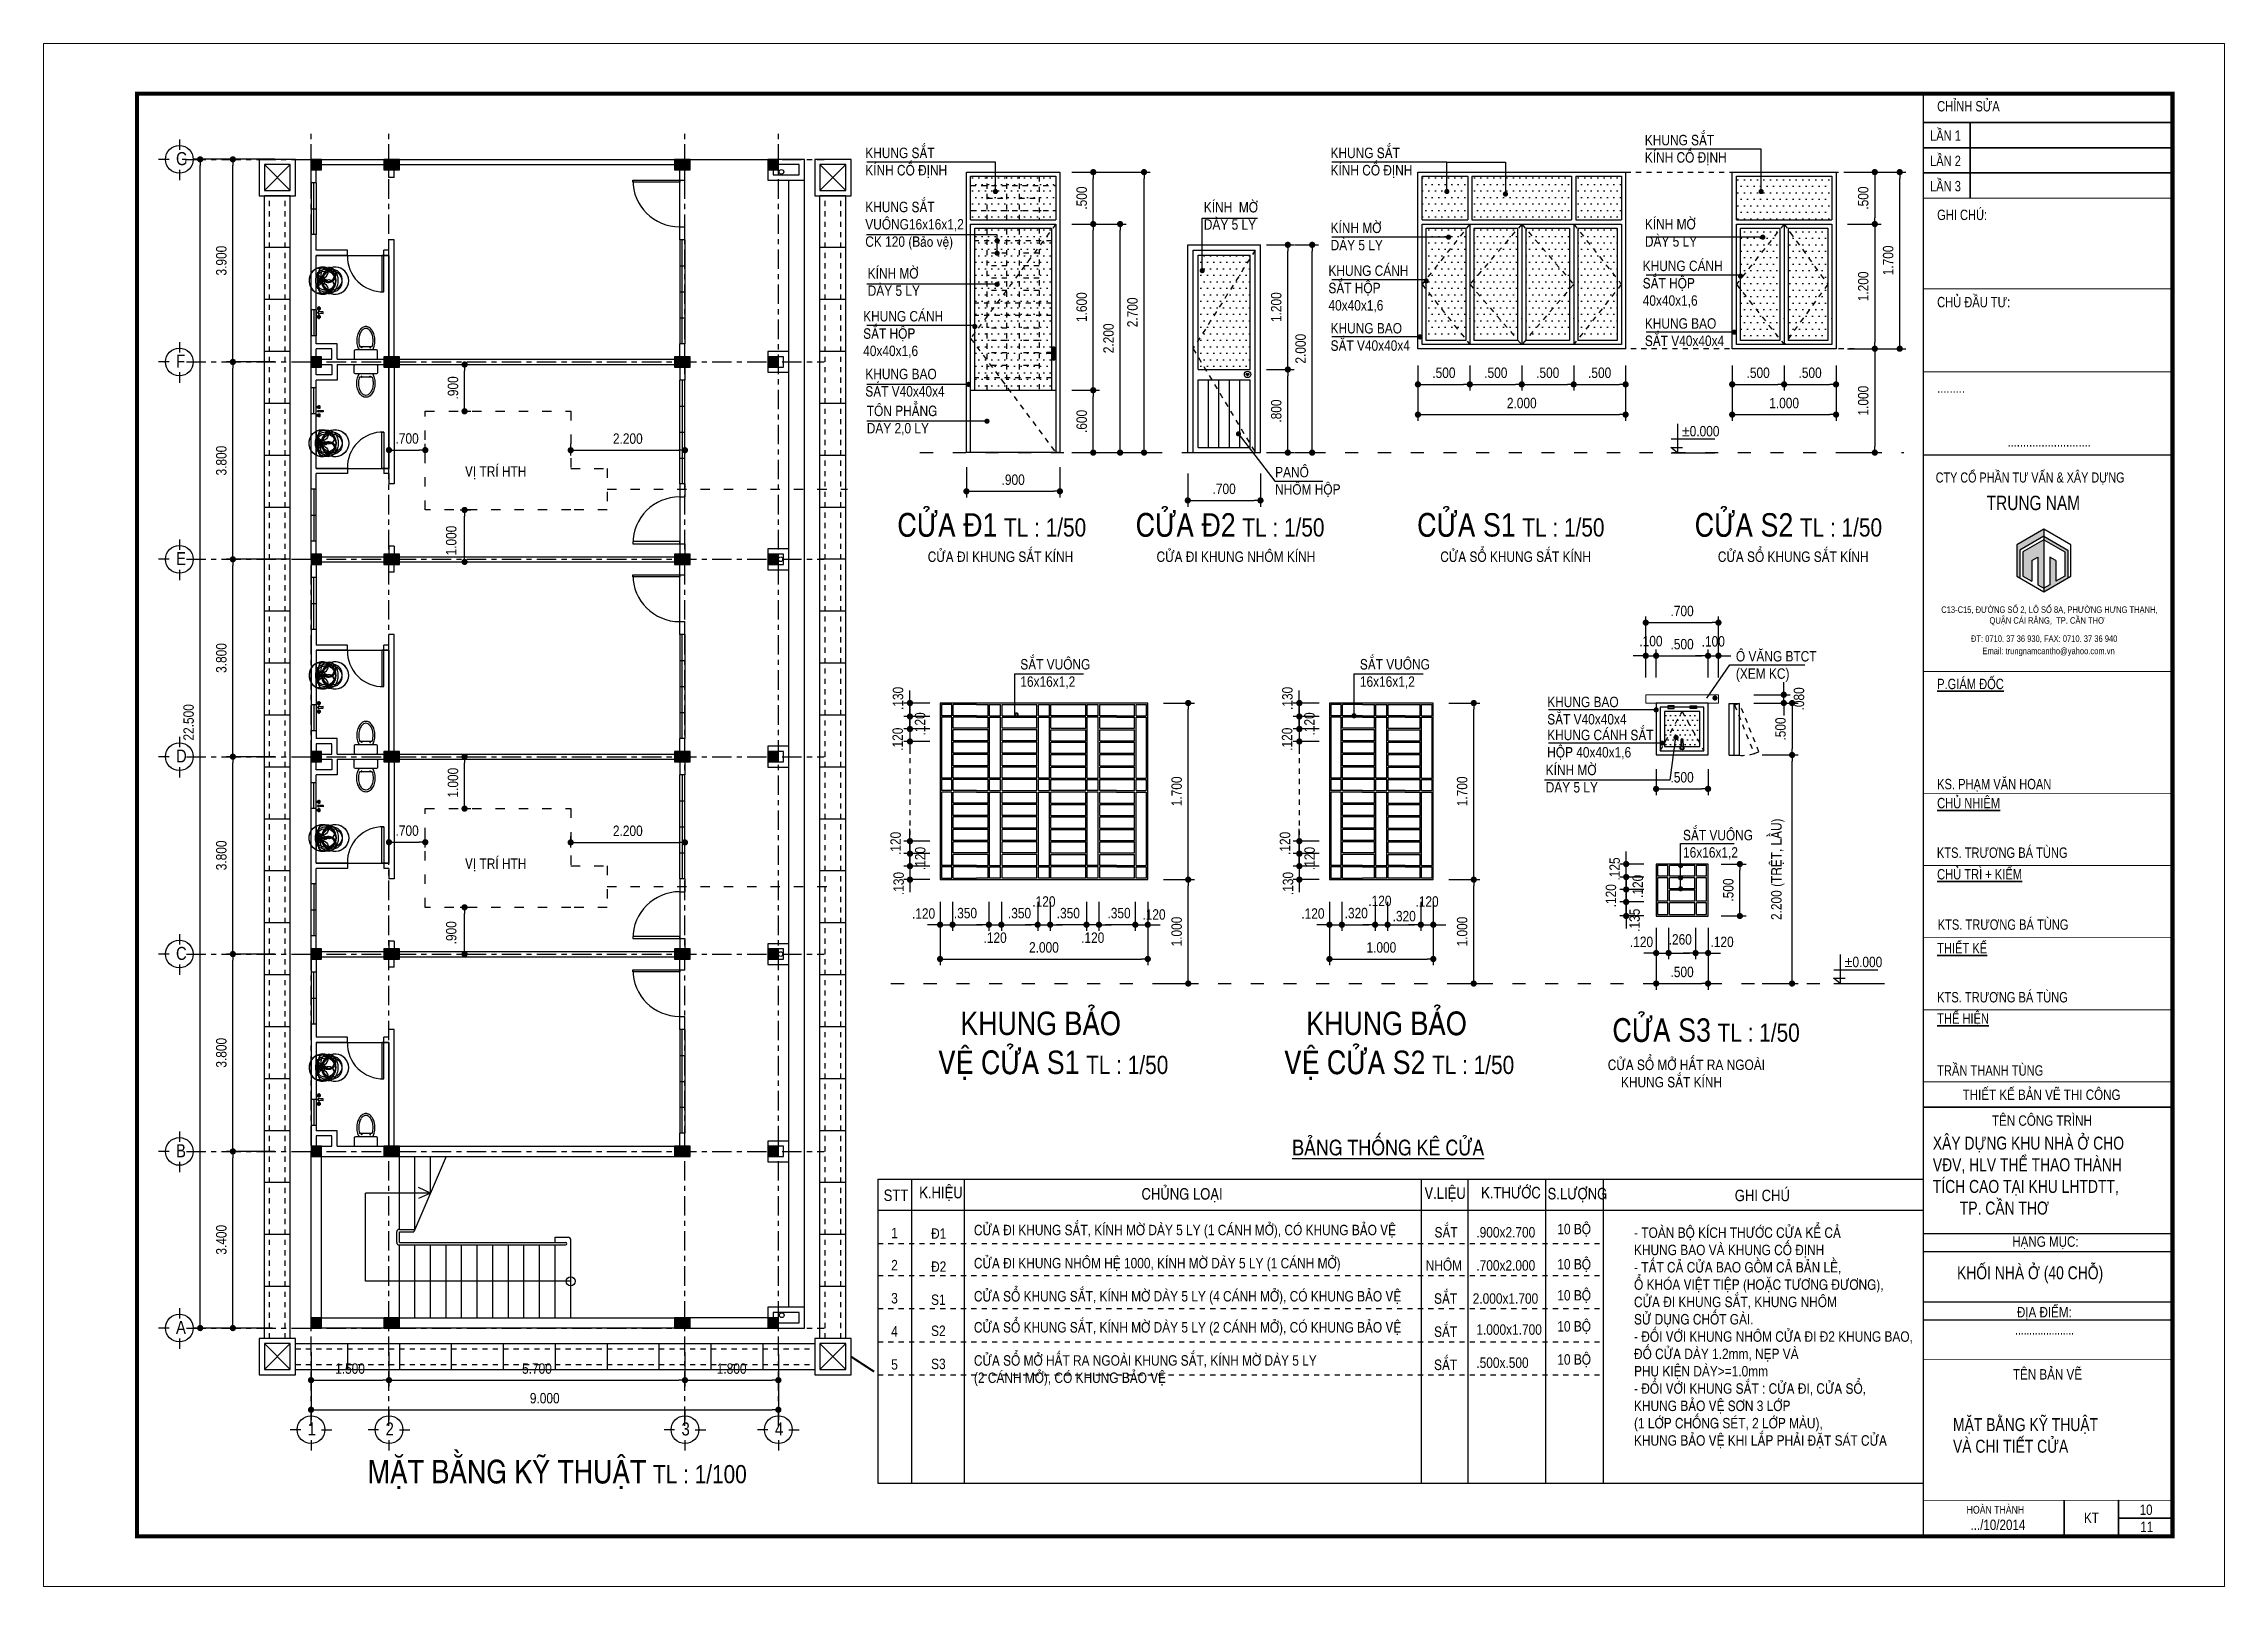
# Model space of a CAD drawing. Header units: millimetres. Extents: x 120 to 288, y 58 to 216.
# Drawn here: x 161.75 to 203.75, y 58.05 to 87.75 of the extents above; entities that cross this region are included whole.
import ezdxf

# ---------------------------------------------------------------- set-up
doc = ezdxf.new("R2010")
doc.units = ezdxf.units.MM
doc.header["$LTSCALE"] = 0.3
doc.header["$MEASUREMENT"] = 0
for name, pattern in [('ACAD_ISO03W100', [30, 12, -18]), ('ACAD_ISO07W100', [3, 0, -3]), ('CENTER', [2, 1.25, -0.25, 0.25, -0.25]), ('DASHED2', [0.375, 0.25, -0.125])]:
    doc.linetypes.add(name, pattern=pattern)
doc.layers.get('0').update_dxf_attribs({"linetype": 'CONTINUOUS', "lineweight": 13})
doc.layers.get('DEFPOINTS').update_dxf_attribs({"linetype": 'CONTINUOUS', "lineweight": 13})
for name, color, linetype in [('CHU', 3, 'CONTINUOUS'), ('COT', 1, 'CONTINUOUS'), ('HACTH', 8, 'CONTINUOUS'), ('HATCH', 8, 'CONTINUOUS'), ('LAYER 1', 1, 'CONTINUOUS'), ('LAYER 7', 7, 'CONTINUOUS'), ('LAYER1', 1, 'CONTINUOUS'), ('Layer2', 4, 'CONTINUOUS'), ('LAYER3', 34, 'CONTINUOUS'), ('LAYER5', 5, 'CONTINUOUS'), ('LAYER7', 7, 'CONTINUOUS'), ('NETMANH', 44, 'CONTINUOUS'), ('TEXT', 1, 'CONTINUOUS'), ('THIETBI', 25, 'CONTINUOUS')]:
    doc.layers.add(name, color=color, linetype=linetype)
doc.styles.add('ATTR', font='romans.shx', dxfattribs={"width": 0.8, "height": 0.7})
doc.styles.add('HELVE-KT', font='vhelvcn.TTF')
doc.styles.add('VNI - HELVE', font='vbookmn.TTF', dxfattribs={"width": 0.8})
doc.dimstyles.new('1-100', dxfattribs={"dimtxt": 0.2, "dimasz": 0.12, "dimexe": 0.12, "dimexo": 0.2, "dimgap": 0.12, "dimtad": 1, "dimdec": 3, "dimzin": 4, "dimdsep": 46, "dimtxsty": 'HELVE-KT', "dimblk1": 'DOT', "dimblk2": 'DOT', "dimsah": 1, "dimcen": -0.18, "dimadec": 3, "dimazin": 0, "dimtfac": 1, "dimtdec": 3, "dimtmove": 2, "dimatfit": 3, "dimldrblk": 'DOT', "dimfxl": 0, "dimtolj": 1, "dimtzin": 4, "dimarcsym": 0})
doc.dimstyles.new('1-50', dxfattribs={"dimtxt": 0.2, "dimasz": 0.12, "dimexe": 0.12, "dimexo": 0.2, "dimgap": 0.12, "dimtad": 1, "dimdec": 3, "dimlfac": 0.5, "dimzin": 4, "dimdsep": 46, "dimtxsty": 'HELVE-KT', "dimblk1": 'DOT', "dimblk2": 'DOT', "dimsah": 1, "dimcen": -0.18, "dimadec": 3, "dimazin": 0, "dimtfac": 1, "dimtdec": 3, "dimtmove": 2, "dimatfit": 3, "dimldrblk": 'DOT', "dimfxl": 0, "dimtolj": 1, "dimtzin": 4, "dimarcsym": 0})

msp = doc.modelspace()

# ---------------------------------------------------------------- texts
at = {"layer": 'LAYER 1', "linetype": 'Continuous', "ltscale": 0.4, "char_height": 0.2, "width": 10.8090428, "attachment_point": 1, "style": 'HELVE-KT'}
for s, insert in [('{\\H2.25x;CÖÛA Ñ1}  {\\H1.75x;TL : 1/50}', (178.19385, 78.70598)), ('{\\H2.25x;CÖÛA Ñ2}  {\\H1.75x;TL : 1/50}', (182.78347, 78.70598)), ('{\\H2.25x;CÖÛA S1}  {\\H1.75x;TL : 1/50}', (188.20442, 78.70598)), ('{\\H2.25x;CÖÛA S2}  {\\H1.75x;TL : 1/50}', (193.55042, 78.70598)), ('{\\H2.25x;   KHUNG BAÛO \\PVEÄ CÖÛA S1}  {\\H1.75x;TL : 1/50}', (178.97524, 69.10957)), ('{\\H2.25x;   KHUNG BAÛO \\PVEÄ CÖÛA S2}  {\\H1.75x;TL : 1/50}', (185.63714, 69.10957)), ('{\\H2.25x;CÖÛA S3}  {\\H1.75x;TL : 1/50}', (191.9649, 68.98042)), ('{\\H2.25x;MAËT BAÈNG KYÕ THUAÄT}  {\\H1.75x;TL : 1/100}', (167.99055, 60.48047))]:
    msp.add_mtext(s, dxfattribs=dict(at, insert=insert))
at = {"layer": 'LAYER 7', "lineweight": 35, "width": 5.3196514, "attachment_point": 1, "style": 'VNI - HELVE'}
for s, insert, char_height in [('MAËT BAÈNG KYÕ THUAÄT \\PVAØ CHI TIEÁT CÖÛA', (198.52267, 61.28458), 0.25), ('{\\fVNI-Helve|b0|i0|c0|p2;10}', (202.11666, 59.62004), 0.2)]:
    msp.add_mtext(s, dxfattribs=dict(at, insert=insert, char_height=char_height))
at = {"layer": 'LAYER1', "linetype": 'Continuous', "ltscale": 0.05, "style": 'HELVE-KT'}
for s, insert, char_height, width, attachment_point in [('G', (164.29867, 85.65631), 0.25, 13.0973333, 1), ('F', (164.29867, 81.75631), 0.25, 13.0973333, 1), ('±0.000', (193.29756, 80.38474), 0.2, 15.1845217, 1), ('E', (164.29867, 77.95631), 0.25, 13.0973333, 1), ('CÖÛA ÑI KHUNG SAÉT KÍNH', (178.77693, 77.7629), 0.2, 5.2618645, 7), ('CÖÛA ÑI KHUNG NHOÂM KÍNH', (183.18359, 77.7629), 0.2, 5.2618645, 7), ('CÖÛA SOÅ KHUNG SAÉT KÍNH', (188.64806, 77.7629), 0.2, 5.2618645, 7), ('CÖÛA SOÅ KHUNG SAÉT KÍNH', (193.99406, 77.7629), 0.2, 5.2618645, 7), ('D', (164.29867, 74.15631), 0.25, 13.0973333, 1), ('C', (164.29867, 70.35631), 0.25, 13.0973333, 1), ('±0.000', (196.43282, 70.16617), 0.2, 15.1845217, 1), ('CÖÛA SOÅ MÔÛ HAÁT RA NGOAØI \\P    KHUNG SAÉT KÍNH', (191.87362, 67.64741), 0.2, 5.2618645, 7), ('B', (164.29867, 66.55631), 0.25, 13.0973333, 1), ('{\\LBAÛNG THOÁNG KEÂ CÖÛA}', (185.79488, 66.64381), 0.3, 9.7652352, 1), ('STT', (177.92752, 65.68531), 0.22, 14.7877, 1), ('K.HIEÄU', (178.61218, 65.73764), 0.22, 14.7877, 1), ('CHUÛNG LOAÏI', (182.89343, 65.71175), 0.22, 14.7877, 1), ('V.LIEÄU', (188.34333, 65.72551), 0.22, 14.7877, 1), ('K.THÖÔÙC', (189.43469, 65.73524), 0.22, 14.7877, 1), ('S.LÖÔÏNG', (190.71438, 65.71691), 0.22, 14.7877, 1), ('GHI CHUÙ', (194.31861, 65.68139), 0.22, 14.7877, 1), ('1', (178.07265, 64.94736), 0.2, 14.7877, 1), ('Ñ1', (178.84103, 64.93871), 0.2, 14.7877, 1), ('CÖÛA ÑI KHUNG SAÉT, KÍNH MÔØ DAØY 5 LY (1 CAÙNH MÔÛ), COÙ KHUNG BAÛO VEÄ', (179.66657, 65.00546), 0.2, 19.7998012, 1), ('SAÉT {\\fVNI-Avo|b0|i0|c0|p2;                                        }', (188.53772, 64.96216), 0.2, 14.7877, 1), ('.900x2.700    {\\fVNI-Avo|b0|i0|c0|p2;                         }', (189.34241, 64.96216), 0.2, 14.7877, 1), ('10 BOÄ  {\\fVNI-Avo|b0|i0|c0|p2;                                 }', (190.90142, 65.02468), 0.2, 14.7877, 1), ('2', (178.07265, 64.32988), 0.2, 14.7877, 1), ('Ñ2', (178.84103, 64.30108), 0.2, 14.7877, 1), ('CÖÛA ÑI KHUNG NHOÂM HEÄ 1000, KÍNH MÔØ DAØY 5 LY (1 CAÙNH MÔÛ)', (179.66657, 64.36783), 0.2, 19.7998012, 1), ('NHOÂM  {\\fVNI-Avo|b0|i0|c0|p2;                                        }', (188.36777, 64.32453), 0.2, 14.7877, 1), ('.700x2.000    {\\fVNI-Avo|b0|i0|c0|p2;                         }', (189.34241, 64.32453), 0.2, 14.7877, 1), ('10 BOÄ  {\\fVNI-Avo|b0|i0|c0|p2;                                 }', (190.90142, 64.34705), 0.2, 14.7877, 1), ('3', (178.07265, 63.69225), 0.2, 14.7877, 1), ('S1', (178.84103, 63.66345), 0.2, 14.7877, 1), ('CÖÛA SOÅ KHUNG SAÉT, KÍNH MÔØ DAØY 5 LY (4 CAÙNH MÔÛ), COÙ KHUNG BAÛO VEÄ', (179.66657, 63.7302), 0.2, 19.7998012, 1), ('SAÉT  {\\fVNI-Avo|b0|i0|c0|p2;                                        }', (188.52865, 63.6869), 0.2, 14.7877, 1), ('2.000x1.700    {\\fVNI-Avo|b0|i0|c0|p2;                         }', (189.27249, 63.6869), 0.2, 14.7877, 1), ('10 BOÄ  {\\fVNI-Avo|b0|i0|c0|p2;                                 }', (190.90142, 63.74942), 0.2, 14.7877, 1), ('A', (164.29867, 63.15631), 0.25, 13.0973333, 1), ('4', (178.07265, 63.05462), 0.2, 14.7877, 1), ('S2', (178.84103, 63.06582), 0.2, 14.7877, 1), ('CÖÛA SOÅ KHUNG SAÉT, KÍNH MÔØ DAØY 5 LY (2 CAÙNH MÔÛ), COÙ KHUNG BAÛO VEÄ', (179.66657, 63.13257), 0.2, 20.2116025, 1), ('SAÉT  {\\fVNI-Avo|b0|i0|c0|p2;                                        }', (188.52865, 63.04927), 0.2, 14.7877, 1), ('1.000x1.700    {\\fVNI-Avo|b0|i0|c0|p2;                         }', (189.34241, 63.08927), 0.2, 14.7877, 1), ('10 BOÄ  {\\fVNI-Avo|b0|i0|c0|p2;                                 }', (190.90142, 63.15179), 0.2, 14.7877, 1), ('CÖÛA SOÅ MÔÛ HAÁT RA NGOAØI KHUNG SAÉT, KÍNH MÔØ DAØY 5 LY \\P(2 CAÙNH MÔÛ), COÙ KHUNG BAÛO VEÄ', (179.66657, 62.49494), 0.2, 20.2116025, 1), ('5', (178.07265, 62.41699), 0.2, 14.7877, 1), ('S3', (178.84103, 62.42819), 0.2, 14.7877, 1), ('SAÉT  {\\fVNI-Avo|b0|i0|c0|p2;                                        }', (188.52865, 62.41164), 0.2, 14.7877, 1), ('.500x.500    {\\fVNI-Avo|b0|i0|c0|p2;                         }', (189.34241, 62.45164), 0.2, 14.7877, 1), ('10 BOÄ  {\\fVNI-Avo|b0|i0|c0|p2;                                 }', (190.90142, 62.51416), 0.2, 14.7877, 1), ('1', (166.83477, 61.20033), 0.25, 13.0973333, 1), ('2', (168.33477, 61.20033), 0.25, 13.0973333, 1), ('3', (174.03477, 61.20033), 0.25, 13.0973333, 1), ('4', (175.83477, 61.20033), 0.25, 13.0973333, 1)]:
    msp.add_mtext(s, dxfattribs=dict(at, insert=insert, char_height=char_height, width=width, attachment_point=attachment_point))
at = {"layer": 'LAYER1', "ltscale": 1000, "char_height": 0.25, "width": 5.8704204, "attachment_point": 1, "style": 'HELVE-KT'}
for s, insert in [('{\\H0.8x;VÒ TRÍ HTH} ', (169.86427, 79.60859)), ('{\\H0.8x;SAÉT VUOÂNG \\P16x16x1,2 } ', (180.55982, 75.89679)), ('{\\H0.8x;SAÉT VUOÂNG \\P16x16x1,2 } ', (187.09966, 75.89679)), ('{\\H0.8x;VÒ TRÍ HTH} ', (169.86427, 72.05859))]:
    msp.add_mtext(s, dxfattribs=dict(at, insert=insert))
at = {"layer": 'LAYER1', "insert": (192.3792, 64.95497), "char_height": 0.2, "width": 22.9529552, "attachment_point": 1, "style": 'HELVE-KT'}
msp.add_mtext('- TOAØN BOÄ KÍCH THÖÔÙC CÖÛA KEÅ CAÛ \\PKHUNG BAO VAØ KHUNG COÁ ÑÒNH\\P- TAÁT CAÛ CÖÛA BAO GOÀM CAÛ BAÛN LEÀ, \\POÅ KHOÙA VIEÄT TIEÄP (HOAËC TÖÔNG ÑÖÔNG), \\PCÖÛA ÑI KHUNG SAÉT, KHUNG NHOÂM \\PSÖÛ DUÏNG CHOÁT GAØI.\\P- ÑOÁI VÔÙI KHUNG NHOÂM CÖÛA ÑI Ñ2 KHUNG BAO, \\PÑOÁ CÖÛA DAØY 1.2mm, NEÏP VAØ \\PPHUÏ KIEÄN DAØY>=1.0mm\\P- ÑOÁI VÔÙI KHUNG SAÉT : CÖÛA ÑI, CÖÛA SOÅ, \\PKHUNG BAÛO VEÄ SÔN 3 LÔÙP \\P(1 LÔÙP CHOÁNG SEÙT, 2 LÔÙP MAØU), \\PKHUNG BAÛO VEÄ KHI LAÉP PHAÛI ÑAËT SAÙT CÖÛA ', dxfattribs=at)
at = {"layer": 'TEXT', "char_height": 0.2, "width": 22.9529552, "attachment_point": 1, "style": 'HELVE-KT'}
for s, insert in [('KHUNG SAÉT\\PKÍNH COÁ ÑÒNH', (177.57409, 85.74204)), ('KHUNG SAÉT\\PKÍNH COÁ ÑÒNH', (186.53461, 85.74204)), ('KHUNG SAÉT\\PKÍNH COÁ ÑÒNH', (192.58745, 85.98864)), ('KHUNG SAÉT \\PVUOÂNG16x16x1,2 \\PCK 120 (Baûo veÄ)', (177.57409, 84.70096)), ('KÍNH  MÔØ \\PDAØY 5 LY', (184.09395, 84.69671)), ('KÍNH MÔØ \\PDAØY 5 LY', (192.58852, 84.37065)), ('KÍNH MÔØ \\PDAØY 5 LY', (186.53568, 84.30024)), ('KHUNG CAÙNH \\PSAÉT HOÄP \\P40x40x1,6', (192.5468, 83.56657)), ('KÍNH MÔØ \\PDAØY 5 LY', (177.62012, 83.42363)), ('KHUNG CAÙNH \\PSAÉT HOÄP \\P40x40x1,6', (186.49396, 83.47447)), ('KHUNG CAÙNH \\PSAÉT HOÄP \\P40x40x1,6', (177.53344, 82.59761)), ('KHUNG BAO\\PSAÉT V40x40x4', (186.53555, 82.36618)), ('KHUNG BAO\\PSAÉT V40x40x4', (192.58839, 82.45828)), ('KHUNG BAO\\PSAÉT V40x40x4', (177.57503, 81.48528)), ('TOÂN PHAÚNG \\PDAØY 2,0 LY', (177.60238, 80.77524)), ('PANOÂ \\PNHOÂM HOÄP', (185.46708, 79.59769)), ('OÂ VAÊNG BTCT\\P(XEM KC)', (194.34129, 76.05132)), ('KHUNG BAO\\PSAÉT V40x40x4', (190.70834, 75.1722)), ('KHUNG CAÙNH SAÉT \\PHOÄP 40x40x1,6', (190.70774, 74.53607)), ('KÍNH MÔØ \\PDAØY 5 LY', (190.67837, 73.86229)), ('SAÉT VUOÂNG \\P16x16x1,2  ', (193.32309, 72.60853))]:
    msp.add_mtext(s, dxfattribs=dict(at, insert=insert))

# ---------------------------------------------------------------- blocks, each defined once
blk = doc.blocks.new('_DOT')
at = {"color": 0, "linetype": 'ByBlock'}
blk.add_line((-0.5, 0), (-1, 0), dxfattribs=at)
at = {"color": 0, "linetype": 'ByBlock', "const_width": 0.5}
blk.add_lwpolyline([(-0.25, 0, 1), (0.25, 0, 1)], format="xyb", close=True, dxfattribs=at)
blk = doc.blocks.new('*D856')
at = {"layer": 'DEFPOINTS', "color": 0, "linetype": 'Continuous', "lineweight": -2, "ltscale": 0.08}
for p in [(183.116, 75.051), (183.793, 75.051), (183.116, 71.651)]:
    blk.add_point(p, dxfattribs=at)
at = {"layer": 'LAYER1', "color": 0, "linetype": 'Continuous', "lineweight": -2, "ltscale": 0.08}
for p, q in [((183.316, 75.051), (183.913, 75.051)), ((183.793, 71.771), (183.793, 74.931)), ((183.316, 71.651), (183.913, 71.651))]:
    blk.add_line(p, q, dxfattribs=at)
at = {"layer": 'LAYER1', "color": 0, "linetype": 'Continuous', "lineweight": -2, "ltscale": 0.08, "xscale": 0.12, "yscale": 0.12, "zscale": 0.12}
for p, rotation in [((183.793, 75.051), 90), ((183.793, 71.651), 270)]:
    blk.add_blockref('_DOT', p, dxfattribs=dict(at, rotation=rotation))
at = {"layer": 'LAYER1', "color": 0, "linetype": 'Continuous', "ltscale": 0.08, "insert": (183.571, 73.351), "char_height": 0.2, "attachment_point": 5, "rotation": 90, "style": 'HELVE-KT'}
blk.add_mtext('\\A1;1.700', dxfattribs=at)
blk = doc.blocks.new('*D857')
at = {"layer": 'DEFPOINTS', "color": 0, "linetype": 'Continuous', "lineweight": -2, "ltscale": 0.08}
for p in [(183.116, 71.651), (183.793, 71.651), (183.116, 69.651)]:
    blk.add_point(p, dxfattribs=at)
at = {"layer": 'LAYER1', "color": 0, "linetype": 'Continuous', "lineweight": -2, "ltscale": 0.08}
for p, q in [((183.316, 71.651), (183.913, 71.651)), ((183.793, 69.771), (183.793, 71.531)), ((183.316, 69.651), (183.913, 69.651))]:
    blk.add_line(p, q, dxfattribs=at)
at = {"layer": 'LAYER1', "color": 0, "linetype": 'Continuous', "lineweight": -2, "ltscale": 0.08, "xscale": 0.12, "yscale": 0.12, "zscale": 0.12}
for p, rotation in [((183.793, 71.651), 90), ((183.793, 69.651), 270)]:
    blk.add_blockref('_DOT', p, dxfattribs=dict(at, rotation=rotation))
at = {"layer": 'LAYER1', "color": 0, "linetype": 'Continuous', "ltscale": 0.08, "insert": (183.571, 70.651), "char_height": 0.2, "attachment_point": 5, "rotation": 90, "style": 'HELVE-KT'}
blk.add_mtext('\\A1;1.000', dxfattribs=at)
blk = doc.blocks.new('*D859')
at = {"layer": 'DEFPOINTS', "color": 0, "linetype": 'Continuous', "lineweight": -2, "ltscale": 0.08}
for p in [(178.434, 74.791), (179.014, 75.051), (179.014, 74.791)]:
    blk.add_point(p, dxfattribs=at)
at = {"layer": 'LAYER1', "color": 0, "linetype": 'Continuous', "lineweight": -2, "ltscale": 0.08}
for p, q in [((178.434, 75.171), (178.434, 75.291)), ((178.814, 75.051), (178.314, 75.051)), ((178.814, 74.791), (178.314, 74.791)), ((178.434, 75.051), (178.434, 74.791)), ((178.434, 74.671), (178.434, 74.551))]:
    blk.add_line(p, q, dxfattribs=at)
at = {"layer": 'LAYER1', "color": 0, "linetype": 'Continuous', "lineweight": -2, "ltscale": 0.08, "xscale": 0.12, "yscale": 0.12, "zscale": 0.12}
for p, rotation in [((178.434, 75.051), 270), ((178.434, 74.791), 90)]:
    blk.add_blockref('_DOT', p, dxfattribs=dict(at, rotation=rotation))
at = {"layer": 'LAYER1', "color": 0, "linetype": 'Continuous', "ltscale": 0.08, "insert": (178.205, 75.14), "char_height": 0.2, "attachment_point": 5, "rotation": 90, "style": 'HELVE-KT'}
blk.add_mtext('\\A1;.130', dxfattribs=at)
blk = doc.blocks.new('*D860')
at = {"layer": 'DEFPOINTS', "color": 0, "linetype": 'Continuous', "lineweight": -2, "ltscale": 0.08}
for p in [(179.014, 74.791), (178.434, 74.551), (179.014, 74.551)]:
    blk.add_point(p, dxfattribs=at)
at = {"layer": 'LAYER1', "color": 0, "linetype": 'Continuous', "lineweight": -2, "ltscale": 0.08}
for p, q in [((178.814, 74.791), (178.314, 74.791)), ((178.434, 74.911), (178.434, 75.031)), ((178.434, 74.791), (178.434, 74.551)), ((178.814, 74.551), (178.314, 74.551)), ((178.434, 74.431), (178.434, 74.311))]:
    blk.add_line(p, q, dxfattribs=at)
at = {"layer": 'LAYER1', "color": 0, "linetype": 'Continuous', "lineweight": -2, "ltscale": 0.08, "xscale": 0.12, "yscale": 0.12, "zscale": 0.12}
for p, rotation in [((178.434, 74.791), 270), ((178.434, 74.551), 90)]:
    blk.add_blockref('_DOT', p, dxfattribs=dict(at, rotation=rotation))
at = {"layer": 'LAYER1', "color": 0, "linetype": 'Continuous', "ltscale": 0.08, "insert": (178.63, 74.649), "char_height": 0.2, "attachment_point": 5, "rotation": 90, "style": 'HELVE-KT'}
blk.add_mtext('\\A1;.120', dxfattribs=at)
blk = doc.blocks.new('*D861')
at = {"layer": 'DEFPOINTS', "color": 0, "linetype": 'Continuous', "lineweight": -2, "ltscale": 0.08}
for p in [(179.014, 74.551), (178.434, 74.311), (179.014, 74.311)]:
    blk.add_point(p, dxfattribs=at)
at = {"layer": 'LAYER1', "color": 0, "linetype": 'Continuous', "lineweight": -2, "ltscale": 0.08}
for p, q in [((178.434, 74.671), (178.434, 74.791)), ((178.814, 74.551), (178.314, 74.551)), ((178.434, 74.551), (178.434, 74.311)), ((178.814, 74.311), (178.314, 74.311)), ((178.434, 74.191), (178.434, 74.071))]:
    blk.add_line(p, q, dxfattribs=at)
at = {"layer": 'LAYER1', "color": 0, "linetype": 'Continuous', "lineweight": -2, "ltscale": 0.08, "xscale": 0.12, "yscale": 0.12, "zscale": 0.12}
for p, rotation in [((178.434, 74.551), 270), ((178.434, 74.311), 90)]:
    blk.add_blockref('_DOT', p, dxfattribs=dict(at, rotation=rotation))
at = {"layer": 'LAYER1', "color": 0, "linetype": 'Continuous', "ltscale": 0.08, "insert": (178.199, 74.354), "char_height": 0.2, "attachment_point": 5, "rotation": 90, "style": 'HELVE-KT'}
blk.add_mtext('\\A1;.120', dxfattribs=at)
blk = doc.blocks.new('*D862')
at = {"layer": 'DEFPOINTS', "color": 0, "linetype": 'Continuous', "lineweight": -2, "ltscale": 0.08}
for p in [(179.014, 71.423), (179.254, 71.423), (179.254, 70.783)]:
    blk.add_point(p, dxfattribs=at)
at = {"layer": 'LAYER1', "color": 0, "linetype": 'Continuous', "lineweight": -2, "ltscale": 0.08}
for p, q in [((179.014, 71.223), (179.014, 70.663)), ((179.254, 71.223), (179.254, 70.663)), ((178.894, 70.783), (178.774, 70.783)), ((179.014, 70.783), (179.254, 70.783)), ((179.374, 70.783), (179.494, 70.783))]:
    blk.add_line(p, q, dxfattribs=at)
at = {"layer": 'LAYER1', "color": 0, "linetype": 'Continuous', "lineweight": -2, "ltscale": 0.08, "xscale": 0.12, "yscale": 0.12, "zscale": 0.12}
blk.add_blockref('_DOT', (179.014, 70.783), dxfattribs=at)
at = {"layer": 'LAYER1', "color": 0, "linetype": 'Continuous', "lineweight": -2, "ltscale": 0.08, "xscale": 0.12, "yscale": 0.12, "zscale": 0.12, "rotation": 180}
blk.add_blockref('_DOT', (179.254, 70.783), dxfattribs=at)
at = {"layer": 'LAYER1', "color": 0, "linetype": 'Continuous', "ltscale": 0.08, "insert": (178.696, 70.998), "char_height": 0.2, "attachment_point": 5, "style": 'HELVE-KT'}
blk.add_mtext('\\A1;.120', dxfattribs=at)
blk = doc.blocks.new('*D863')
at = {"layer": 'DEFPOINTS', "color": 0, "linetype": 'Continuous', "lineweight": -2, "ltscale": 0.08}
for p in [(179.254, 71.423), (179.954, 71.423), (179.954, 70.783)]:
    blk.add_point(p, dxfattribs=at)
at = {"layer": 'LAYER1', "color": 0, "linetype": 'Continuous', "lineweight": -2, "ltscale": 0.08}
for p, q in [((179.254, 71.223), (179.254, 70.663)), ((179.954, 71.223), (179.954, 70.663)), ((179.374, 70.783), (179.834, 70.783))]:
    blk.add_line(p, q, dxfattribs=at)
at = {"layer": 'LAYER1', "color": 0, "linetype": 'Continuous', "lineweight": -2, "ltscale": 0.08, "xscale": 0.12, "yscale": 0.12, "zscale": 0.12, "rotation": 180}
blk.add_blockref('_DOT', (179.254, 70.783), dxfattribs=at)
at = {"layer": 'LAYER1', "color": 0, "linetype": 'Continuous', "lineweight": -2, "ltscale": 0.08, "xscale": 0.12, "yscale": 0.12, "zscale": 0.12}
blk.add_blockref('_DOT', (179.954, 70.783), dxfattribs=at)
at = {"layer": 'LAYER1', "color": 0, "linetype": 'Continuous', "ltscale": 0.08, "insert": (179.503, 71.006), "char_height": 0.2, "attachment_point": 5, "style": 'HELVE-KT'}
blk.add_mtext('\\A1;.350', dxfattribs=at)
blk = doc.blocks.new('*D864')
at = {"layer": 'DEFPOINTS', "color": 0, "linetype": 'Continuous', "lineweight": -2, "ltscale": 0.08}
for p in [(179.014, 72.391), (178.434, 72.151), (179.014, 72.151)]:
    blk.add_point(p, dxfattribs=at)
at = {"layer": 'LAYER1', "color": 0, "linetype": 'Continuous', "lineweight": -2, "ltscale": 0.08}
for p, q in [((178.814, 72.391), (178.314, 72.391)), ((178.434, 72.511), (178.434, 72.631)), ((178.434, 72.391), (178.434, 72.151)), ((178.814, 72.151), (178.314, 72.151)), ((178.434, 72.031), (178.434, 71.911))]:
    blk.add_line(p, q, dxfattribs=at)
at = {"layer": 'LAYER1', "color": 0, "linetype": 'Continuous', "lineweight": -2, "ltscale": 0.08, "xscale": 0.12, "yscale": 0.12, "zscale": 0.12}
for p, rotation in [((178.434, 72.391), 270), ((178.434, 72.151), 90)]:
    blk.add_blockref('_DOT', p, dxfattribs=dict(at, rotation=rotation))
at = {"layer": 'LAYER1', "color": 0, "linetype": 'Continuous', "ltscale": 0.08, "insert": (178.159, 72.349), "char_height": 0.2, "attachment_point": 5, "rotation": 90, "style": 'HELVE-KT'}
blk.add_mtext('\\A1;.120', dxfattribs=at)
blk = doc.blocks.new('*D865')
at = {"layer": 'DEFPOINTS', "color": 0, "linetype": 'Continuous', "lineweight": -2, "ltscale": 0.08}
for p in [(178.434, 71.911), (179.014, 72.151), (179.014, 71.911)]:
    blk.add_point(p, dxfattribs=at)
at = {"layer": 'LAYER1', "color": 0, "linetype": 'Continuous', "lineweight": -2, "ltscale": 0.08}
for p, q in [((178.434, 72.271), (178.434, 72.391)), ((178.814, 72.151), (178.314, 72.151)), ((178.814, 71.911), (178.314, 71.911)), ((178.434, 72.151), (178.434, 71.911)), ((178.434, 71.791), (178.434, 71.671))]:
    blk.add_line(p, q, dxfattribs=at)
at = {"layer": 'LAYER1', "color": 0, "linetype": 'Continuous', "lineweight": -2, "ltscale": 0.08, "xscale": 0.12, "yscale": 0.12, "zscale": 0.12}
for p, rotation in [((178.434, 72.151), 270), ((178.434, 71.911), 90)]:
    blk.add_blockref('_DOT', p, dxfattribs=dict(at, rotation=rotation))
at = {"layer": 'LAYER1', "color": 0, "linetype": 'Continuous', "ltscale": 0.08, "insert": (178.633, 72.058), "char_height": 0.2, "attachment_point": 5, "rotation": 90, "style": 'HELVE-KT'}
blk.add_mtext('\\A1;.120', dxfattribs=at)
blk = doc.blocks.new('*D866')
at = {"layer": 'DEFPOINTS', "color": 0, "linetype": 'Continuous', "lineweight": -2, "ltscale": 0.08}
for p in [(179.014, 71.911), (178.434, 71.651), (179.014, 71.651)]:
    blk.add_point(p, dxfattribs=at)
at = {"layer": 'LAYER1', "color": 0, "linetype": 'Continuous', "lineweight": -2, "ltscale": 0.08}
for p, q in [((178.814, 71.911), (178.314, 71.911)), ((178.434, 72.031), (178.434, 72.151)), ((178.434, 71.911), (178.434, 71.651)), ((178.814, 71.651), (178.314, 71.651)), ((178.434, 71.531), (178.434, 71.411))]:
    blk.add_line(p, q, dxfattribs=at)
at = {"layer": 'LAYER1', "color": 0, "linetype": 'Continuous', "lineweight": -2, "ltscale": 0.08, "xscale": 0.12, "yscale": 0.12, "zscale": 0.12}
for p, rotation in [((178.434, 71.911), 270), ((178.434, 71.651), 90)]:
    blk.add_blockref('_DOT', p, dxfattribs=dict(at, rotation=rotation))
at = {"layer": 'LAYER1', "color": 0, "linetype": 'Continuous', "ltscale": 0.08, "insert": (178.217, 71.576), "char_height": 0.2, "attachment_point": 5, "rotation": 90, "style": 'HELVE-KT'}
blk.add_mtext('\\A1;.130', dxfattribs=at)
blk = doc.blocks.new('*D867')
at = {"layer": 'DEFPOINTS', "color": 0, "linetype": 'Continuous', "lineweight": -2, "ltscale": 0.08}
for p in [(182.774, 71.423), (183.014, 71.423), (183.014, 70.783)]:
    blk.add_point(p, dxfattribs=at)
at = {"layer": 'LAYER1', "color": 0, "linetype": 'Continuous', "lineweight": -2, "ltscale": 0.08}
for p, q in [((182.774, 71.223), (182.774, 70.663)), ((183.014, 71.223), (183.014, 70.663)), ((182.654, 70.783), (182.534, 70.783)), ((182.774, 70.783), (183.014, 70.783)), ((183.134, 70.783), (183.254, 70.783))]:
    blk.add_line(p, q, dxfattribs=at)
at = {"layer": 'LAYER1', "color": 0, "linetype": 'Continuous', "lineweight": -2, "ltscale": 0.08, "xscale": 0.12, "yscale": 0.12, "zscale": 0.12}
blk.add_blockref('_DOT', (182.774, 70.783), dxfattribs=at)
at = {"layer": 'LAYER1', "color": 0, "linetype": 'Continuous', "lineweight": -2, "ltscale": 0.08, "xscale": 0.12, "yscale": 0.12, "zscale": 0.12, "rotation": 180}
blk.add_blockref('_DOT', (183.014, 70.783), dxfattribs=at)
at = {"layer": 'LAYER1', "color": 0, "linetype": 'Continuous', "ltscale": 0.08, "insert": (183.134, 70.979), "char_height": 0.2, "attachment_point": 5, "style": 'HELVE-KT'}
blk.add_mtext('\\A1;.120', dxfattribs=at)
blk = doc.blocks.new('*D868')
at = {"layer": 'DEFPOINTS', "color": 0, "linetype": 'Continuous', "lineweight": -2, "ltscale": 0.08}
for p in [(180.894, 71.423), (181.134, 71.423), (181.134, 70.783)]:
    blk.add_point(p, dxfattribs=at)
at = {"layer": 'LAYER1', "color": 0, "linetype": 'Continuous', "lineweight": -2, "ltscale": 0.08}
for p, q in [((180.894, 71.223), (180.894, 70.663)), ((181.134, 71.223), (181.134, 70.663)), ((180.774, 70.783), (180.654, 70.783)), ((180.894, 70.783), (181.134, 70.783)), ((181.254, 70.783), (181.374, 70.783))]:
    blk.add_line(p, q, dxfattribs=at)
at = {"layer": 'LAYER1', "color": 0, "linetype": 'Continuous', "lineweight": -2, "ltscale": 0.08, "xscale": 0.12, "yscale": 0.12, "zscale": 0.12}
blk.add_blockref('_DOT', (180.894, 70.783), dxfattribs=at)
at = {"layer": 'LAYER1', "color": 0, "linetype": 'Continuous', "lineweight": -2, "ltscale": 0.08, "xscale": 0.12, "yscale": 0.12, "zscale": 0.12, "rotation": 180}
blk.add_blockref('_DOT', (181.134, 70.783), dxfattribs=at)
at = {"layer": 'LAYER1', "color": 0, "linetype": 'Continuous', "ltscale": 0.08, "insert": (181.014, 71.229), "char_height": 0.2, "attachment_point": 5, "style": 'HELVE-KT'}
blk.add_mtext('\\A1;.120', dxfattribs=at)
blk = doc.blocks.new('*D869')
at = {"layer": 'DEFPOINTS', "color": 0, "lineweight": -2, "ltscale": 0.08}
for p in [(179.954, 71.423), (180.194, 71.423), (180.194, 70.783)]:
    blk.add_point(p, dxfattribs=at)
at = {"layer": 'LAYER1', "color": 0, "lineweight": -2, "ltscale": 0.08}
for p, q in [((179.954, 71.223), (179.954, 70.663)), ((180.194, 71.223), (180.194, 70.663)), ((179.834, 70.783), (179.714, 70.783)), ((179.954, 70.783), (180.194, 70.783)), ((180.314, 70.783), (180.434, 70.783))]:
    blk.add_line(p, q, dxfattribs=at)
at = {"layer": 'LAYER1', "color": 0, "lineweight": -2, "ltscale": 0.08, "xscale": 0.12, "yscale": 0.12, "zscale": 0.12}
blk.add_blockref('_DOT', (179.954, 70.783), dxfattribs=at)
at = {"layer": 'LAYER1', "color": 0, "lineweight": -2, "ltscale": 0.08, "xscale": 0.12, "yscale": 0.12, "zscale": 0.12, "rotation": 180}
blk.add_blockref('_DOT', (180.194, 70.783), dxfattribs=at)
at = {"layer": 'LAYER1', "color": 0, "ltscale": 0.08, "insert": (180.074, 70.532), "char_height": 0.2, "attachment_point": 5, "style": 'HELVE-KT'}
blk.add_mtext('\\A1;.120', dxfattribs=at)
blk = doc.blocks.new('*D870')
at = {"layer": 'DEFPOINTS', "color": 0, "lineweight": -2, "ltscale": 0.08}
for p in [(180.194, 71.423), (180.894, 71.423), (180.894, 70.783)]:
    blk.add_point(p, dxfattribs=at)
at = {"layer": 'LAYER1', "color": 0, "lineweight": -2, "ltscale": 0.08}
for p, q in [((180.194, 71.223), (180.194, 70.663)), ((180.894, 71.223), (180.894, 70.663)), ((180.314, 70.783), (180.774, 70.783))]:
    blk.add_line(p, q, dxfattribs=at)
at = {"layer": 'LAYER1', "color": 0, "lineweight": -2, "ltscale": 0.08, "xscale": 0.12, "yscale": 0.12, "zscale": 0.12, "rotation": 180}
blk.add_blockref('_DOT', (180.194, 70.783), dxfattribs=at)
at = {"layer": 'LAYER1', "color": 0, "lineweight": -2, "ltscale": 0.08, "xscale": 0.12, "yscale": 0.12, "zscale": 0.12}
blk.add_blockref('_DOT', (180.894, 70.783), dxfattribs=at)
at = {"layer": 'LAYER1', "color": 0, "ltscale": 0.08, "insert": (180.544, 71.005), "char_height": 0.2, "attachment_point": 5, "style": 'HELVE-KT'}
blk.add_mtext('\\A1;.350', dxfattribs=at)
blk = doc.blocks.new('*D871')
at = {"layer": 'DEFPOINTS', "color": 0, "linetype": 'Continuous', "lineweight": -2, "ltscale": 0.08}
for p in [(182.074, 71.423), (182.774, 71.423), (182.074, 70.783)]:
    blk.add_point(p, dxfattribs=at)
at = {"layer": 'LAYER1', "color": 0, "linetype": 'Continuous', "lineweight": -2, "ltscale": 0.08}
for p, q in [((182.074, 71.223), (182.074, 70.663)), ((182.774, 71.223), (182.774, 70.663)), ((182.654, 70.783), (182.194, 70.783))]:
    blk.add_line(p, q, dxfattribs=at)
at = {"layer": 'LAYER1', "color": 0, "linetype": 'Continuous', "lineweight": -2, "ltscale": 0.08, "xscale": 0.12, "yscale": 0.12, "zscale": 0.12, "rotation": 180}
blk.add_blockref('_DOT', (182.074, 70.783), dxfattribs=at)
at = {"layer": 'LAYER1', "color": 0, "linetype": 'Continuous', "lineweight": -2, "ltscale": 0.08, "xscale": 0.12, "yscale": 0.12, "zscale": 0.12}
blk.add_blockref('_DOT', (182.774, 70.783), dxfattribs=at)
at = {"layer": 'LAYER1', "color": 0, "linetype": 'Continuous', "ltscale": 0.08, "insert": (182.461, 71.006), "char_height": 0.2, "attachment_point": 5, "style": 'HELVE-KT'}
blk.add_mtext('\\A1;.350', dxfattribs=at)
blk = doc.blocks.new('*D872')
at = {"layer": 'DEFPOINTS', "color": 0, "lineweight": -2, "ltscale": 0.08}
for p in [(181.834, 71.423), (182.074, 71.423), (181.834, 70.783)]:
    blk.add_point(p, dxfattribs=at)
at = {"layer": 'LAYER1', "color": 0, "lineweight": -2, "ltscale": 0.08}
for p, q in [((181.834, 71.223), (181.834, 70.663)), ((182.074, 71.223), (182.074, 70.663)), ((181.714, 70.783), (181.594, 70.783)), ((182.074, 70.783), (181.834, 70.783)), ((182.194, 70.783), (182.314, 70.783))]:
    blk.add_line(p, q, dxfattribs=at)
at = {"layer": 'LAYER1', "color": 0, "lineweight": -2, "ltscale": 0.08, "xscale": 0.12, "yscale": 0.12, "zscale": 0.12}
blk.add_blockref('_DOT', (181.834, 70.783), dxfattribs=at)
at = {"layer": 'LAYER1', "color": 0, "lineweight": -2, "ltscale": 0.08, "xscale": 0.12, "yscale": 0.12, "zscale": 0.12, "rotation": 180}
blk.add_blockref('_DOT', (182.074, 70.783), dxfattribs=at)
at = {"layer": 'LAYER1', "color": 0, "ltscale": 0.08, "insert": (181.954, 70.532), "char_height": 0.2, "attachment_point": 5, "style": 'HELVE-KT'}
blk.add_mtext('\\A1;.120', dxfattribs=at)
blk = doc.blocks.new('*D873')
at = {"layer": 'DEFPOINTS', "color": 0, "lineweight": -2, "ltscale": 0.08}
for p in [(181.134, 71.423), (181.834, 71.423), (181.134, 70.783)]:
    blk.add_point(p, dxfattribs=at)
at = {"layer": 'LAYER1', "color": 0, "lineweight": -2, "ltscale": 0.08}
for p, q in [((181.134, 71.223), (181.134, 70.663)), ((181.834, 71.223), (181.834, 70.663)), ((181.714, 70.783), (181.254, 70.783))]:
    blk.add_line(p, q, dxfattribs=at)
at = {"layer": 'LAYER1', "color": 0, "lineweight": -2, "ltscale": 0.08, "xscale": 0.12, "yscale": 0.12, "zscale": 0.12, "rotation": 180}
blk.add_blockref('_DOT', (181.134, 70.783), dxfattribs=at)
at = {"layer": 'LAYER1', "color": 0, "lineweight": -2, "ltscale": 0.08, "xscale": 0.12, "yscale": 0.12, "zscale": 0.12}
blk.add_blockref('_DOT', (181.834, 70.783), dxfattribs=at)
at = {"layer": 'LAYER1', "color": 0, "ltscale": 0.08, "insert": (181.484, 71.005), "char_height": 0.2, "attachment_point": 5, "style": 'HELVE-KT'}
blk.add_mtext('\\A1;.350', dxfattribs=at)
blk = doc.blocks.new('*D858')
at = {"layer": 'DEFPOINTS', "color": 0, "linetype": 'Continuous', "lineweight": -2, "ltscale": 0.08}
for p in [(179.014, 71.049), (183.014, 71.049), (183.014, 70.123)]:
    blk.add_point(p, dxfattribs=at)
at = {"layer": 'LAYER 1', "color": 0, "linetype": 'Continuous', "lineweight": -2, "ltscale": 0.08}
for p, q in [((179.014, 70.849), (179.014, 70.003)), ((183.014, 70.849), (183.014, 70.003)), ((179.134, 70.123), (182.894, 70.123))]:
    blk.add_line(p, q, dxfattribs=at)
at = {"layer": 'LAYER 1', "color": 0, "linetype": 'Continuous', "lineweight": -2, "ltscale": 0.08, "xscale": 0.12, "yscale": 0.12, "zscale": 0.12, "rotation": 180}
blk.add_blockref('_DOT', (179.014, 70.123), dxfattribs=at)
at = {"layer": 'LAYER 1', "color": 0, "linetype": 'Continuous', "lineweight": -2, "ltscale": 0.08, "xscale": 0.12, "yscale": 0.12, "zscale": 0.12}
blk.add_blockref('_DOT', (183.014, 70.123), dxfattribs=at)
at = {"layer": 'LAYER 1', "color": 0, "linetype": 'Continuous', "ltscale": 0.08, "insert": (181.014, 70.345), "char_height": 0.2, "attachment_point": 5, "style": 'HELVE-KT'}
blk.add_mtext('\\A1;2.000', dxfattribs=at)
blk = doc.blocks.new('*D874')
at = {"layer": 'DEFPOINTS', "color": 0, "lineweight": -2, "ltscale": 0.08}
for p in [(181.351, 81.072), (181.964, 81.072), (181.351, 79.872)]:
    blk.add_point(p, dxfattribs=at)
at = {"layer": 'LAYER 1', "color": 0, "lineweight": -2, "ltscale": 0.08}
for p, q in [((181.551, 81.072), (182.084, 81.072)), ((181.964, 79.992), (181.964, 80.952)), ((181.551, 79.872), (182.084, 79.872))]:
    blk.add_line(p, q, dxfattribs=at)
at = {"layer": 'LAYER 1', "color": 0, "lineweight": -2, "ltscale": 0.08, "xscale": 0.12, "yscale": 0.12, "zscale": 0.12}
for p, rotation in [((181.964, 81.072), 90), ((181.964, 79.872), 270)]:
    blk.add_blockref('_DOT', p, dxfattribs=dict(at, rotation=rotation))
at = {"layer": 'LAYER 1', "color": 0, "lineweight": -2, "ltscale": 0.08, "insert": (181.742, 80.472), "char_height": 0.2, "attachment_point": 5, "rotation": 90, "style": 'HELVE-KT'}
blk.add_mtext('\\A1;.600', dxfattribs=at)
blk = doc.blocks.new('*D875')
at = {"layer": 'DEFPOINTS', "color": 0, "lineweight": -2, "ltscale": 0.08}
for p in [(181.351, 84.272), (181.964, 84.272), (181.351, 81.072)]:
    blk.add_point(p, dxfattribs=at)
at = {"layer": 'LAYER 1', "color": 0, "lineweight": -2, "ltscale": 0.08}
for p, q in [((181.551, 84.272), (182.084, 84.272)), ((181.964, 81.192), (181.964, 84.152)), ((181.551, 81.072), (182.084, 81.072))]:
    blk.add_line(p, q, dxfattribs=at)
at = {"layer": 'LAYER 1', "color": 0, "lineweight": -2, "ltscale": 0.08, "xscale": 0.12, "yscale": 0.12, "zscale": 0.12}
for p, rotation in [((181.964, 84.272), 90), ((181.964, 81.072), 270)]:
    blk.add_blockref('_DOT', p, dxfattribs=dict(at, rotation=rotation))
at = {"layer": 'LAYER 1', "color": 0, "lineweight": -2, "ltscale": 0.08, "insert": (181.742, 82.672), "char_height": 0.2, "attachment_point": 5, "rotation": 90, "style": 'HELVE-KT'}
blk.add_mtext('\\A1;1.600', dxfattribs=at)
blk = doc.blocks.new('*D876')
at = {"layer": 'DEFPOINTS', "color": 0, "lineweight": -2, "ltscale": 0.08}
for p in [(181.351, 85.272), (181.964, 85.272), (181.351, 84.272)]:
    blk.add_point(p, dxfattribs=at)
at = {"layer": 'LAYER 1', "color": 0, "lineweight": -2, "ltscale": 0.08}
for p, q in [((181.551, 85.272), (182.084, 85.272)), ((181.964, 84.392), (181.964, 85.152)), ((181.551, 84.272), (182.084, 84.272))]:
    blk.add_line(p, q, dxfattribs=at)
at = {"layer": 'LAYER 1', "color": 0, "lineweight": -2, "ltscale": 0.08, "xscale": 0.12, "yscale": 0.12, "zscale": 0.12}
for p, rotation in [((181.964, 85.272), 90), ((181.964, 84.272), 270)]:
    blk.add_blockref('_DOT', p, dxfattribs=dict(at, rotation=rotation))
at = {"layer": 'LAYER 1', "color": 0, "lineweight": -2, "ltscale": 0.08, "insert": (181.742, 84.772), "char_height": 0.2, "attachment_point": 5, "rotation": 90, "style": 'HELVE-KT'}
blk.add_mtext('\\A1;.500', dxfattribs=at)
blk = doc.blocks.new('*D877')
at = {"layer": 'DEFPOINTS', "color": 0, "lineweight": -2, "ltscale": 0.08}
for p in [(181.351, 84.272), (182.481, 84.272), (181.351, 79.872)]:
    blk.add_point(p, dxfattribs=at)
at = {"layer": 'LAYER 1', "color": 0, "lineweight": -2, "ltscale": 0.08}
for p, q in [((181.551, 84.272), (182.601, 84.272)), ((182.481, 79.992), (182.481, 84.152)), ((181.551, 79.872), (182.601, 79.872))]:
    blk.add_line(p, q, dxfattribs=at)
at = {"layer": 'LAYER 1', "color": 0, "lineweight": -2, "ltscale": 0.08, "xscale": 0.12, "yscale": 0.12, "zscale": 0.12}
for p, rotation in [((182.481, 84.272), 90), ((182.481, 79.872), 270)]:
    blk.add_blockref('_DOT', p, dxfattribs=dict(at, rotation=rotation))
at = {"layer": 'LAYER 1', "color": 0, "lineweight": -2, "ltscale": 0.08, "insert": (182.259, 82.072), "char_height": 0.2, "attachment_point": 5, "rotation": 90, "style": 'HELVE-KT'}
blk.add_mtext('\\A1;2.200', dxfattribs=at)
blk = doc.blocks.new('*D878')
at = {"layer": 'DEFPOINTS', "color": 0, "lineweight": -2, "ltscale": 0.08}
for p in [(181.351, 85.272), (182.942, 85.272), (181.351, 79.872)]:
    blk.add_point(p, dxfattribs=at)
at = {"layer": 'LAYER 1', "color": 0, "lineweight": -2, "ltscale": 0.08}
for p, q in [((181.551, 85.272), (183.062, 85.272)), ((182.942, 79.992), (182.942, 85.152)), ((181.551, 79.872), (183.062, 79.872))]:
    blk.add_line(p, q, dxfattribs=at)
at = {"layer": 'LAYER 1', "color": 0, "lineweight": -2, "ltscale": 0.08, "xscale": 0.12, "yscale": 0.12, "zscale": 0.12}
for p, rotation in [((182.942, 85.272), 90), ((182.942, 79.872), 270)]:
    blk.add_blockref('_DOT', p, dxfattribs=dict(at, rotation=rotation))
at = {"layer": 'LAYER 1', "color": 0, "lineweight": -2, "ltscale": 0.08, "insert": (182.72, 82.572), "char_height": 0.2, "attachment_point": 5, "rotation": 90, "style": 'HELVE-KT'}
blk.add_mtext('\\A1;2.700', dxfattribs=at)
blk = doc.blocks.new('*D879')
at = {"layer": 'DEFPOINTS', "color": 0, "lineweight": -2, "ltscale": 0.08}
for p in [(179.522, 79.79), (181.322, 79.79), (181.322, 79.127)]:
    blk.add_point(p, dxfattribs=at)
at = {"layer": 'LAYER 1', "color": 0, "lineweight": -2, "ltscale": 0.08}
for p, q in [((179.522, 79.59), (179.522, 79.007)), ((181.322, 79.59), (181.322, 79.007)), ((179.642, 79.127), (181.202, 79.127))]:
    blk.add_line(p, q, dxfattribs=at)
at = {"layer": 'LAYER 1', "color": 0, "lineweight": -2, "ltscale": 0.08, "xscale": 0.12, "yscale": 0.12, "zscale": 0.12, "rotation": 180}
blk.add_blockref('_DOT', (179.522, 79.127), dxfattribs=at)
at = {"layer": 'LAYER 1', "color": 0, "lineweight": -2, "ltscale": 0.08, "xscale": 0.12, "yscale": 0.12, "zscale": 0.12}
blk.add_blockref('_DOT', (181.322, 79.127), dxfattribs=at)
at = {"layer": 'LAYER 1', "color": 0, "lineweight": -2, "ltscale": 0.08, "insert": (180.422, 79.349), "char_height": 0.2, "attachment_point": 5, "style": 'HELVE-KT'}
blk.add_mtext('\\A1;.900', dxfattribs=at)
blk = doc.blocks.new('*D880')
at = {"layer": 'DEFPOINTS', "color": 0, "linetype": 'Continuous', "lineweight": -2, "ltscale": 0.08}
for p in [(183.785, 79.668), (185.185, 79.668), (185.185, 78.951)]:
    blk.add_point(p, dxfattribs=at)
at = {"layer": 'LAYER 1', "color": 0, "linetype": 'Continuous', "lineweight": -2, "ltscale": 0.08}
for p, q in [((183.785, 79.468), (183.785, 78.831)), ((185.185, 79.468), (185.185, 78.831)), ((183.905, 78.951), (185.065, 78.951))]:
    blk.add_line(p, q, dxfattribs=at)
at = {"layer": 'LAYER 1', "color": 0, "linetype": 'Continuous', "lineweight": -2, "ltscale": 0.08, "xscale": 0.12, "yscale": 0.12, "zscale": 0.12, "rotation": 180}
blk.add_blockref('_DOT', (183.785, 78.951), dxfattribs=at)
at = {"layer": 'LAYER 1', "color": 0, "linetype": 'Continuous', "lineweight": -2, "ltscale": 0.08, "xscale": 0.12, "yscale": 0.12, "zscale": 0.12}
blk.add_blockref('_DOT', (185.185, 78.951), dxfattribs=at)
at = {"layer": 'LAYER 1', "color": 0, "linetype": 'Continuous', "ltscale": 0.08, "insert": (184.485, 79.173), "char_height": 0.2, "attachment_point": 5, "style": 'HELVE-KT'}
blk.add_mtext('\\A1;.700', dxfattribs=at)
blk = doc.blocks.new('*D881')
at = {"layer": 'DEFPOINTS', "color": 0, "linetype": 'Continuous', "lineweight": -2, "ltscale": 0.08}
for p in [(185.098, 81.472), (185.711, 81.472), (185.098, 79.872)]:
    blk.add_point(p, dxfattribs=at)
at = {"layer": 'LAYER1', "color": 0, "linetype": 'Continuous', "lineweight": -2, "ltscale": 0.08}
for p, q in [((185.298, 81.472), (185.831, 81.472)), ((185.711, 79.992), (185.711, 81.352)), ((185.298, 79.872), (185.831, 79.872))]:
    blk.add_line(p, q, dxfattribs=at)
at = {"layer": 'LAYER1', "color": 0, "linetype": 'Continuous', "lineweight": -2, "ltscale": 0.08, "xscale": 0.12, "yscale": 0.12, "zscale": 0.12}
for p, rotation in [((185.711, 81.472), 90), ((185.711, 79.872), 270)]:
    blk.add_blockref('_DOT', p, dxfattribs=dict(at, rotation=rotation))
at = {"layer": 'LAYER1', "color": 0, "linetype": 'Continuous', "ltscale": 0.08, "insert": (185.489, 80.672), "char_height": 0.2, "attachment_point": 5, "rotation": 90, "style": 'HELVE-KT'}
blk.add_mtext('\\A1;.800', dxfattribs=at)
blk = doc.blocks.new('*D882')
at = {"layer": 'DEFPOINTS', "color": 0, "linetype": 'Continuous', "lineweight": -2, "ltscale": 0.08}
for p in [(185.098, 83.872), (185.711, 83.872), (185.098, 81.472)]:
    blk.add_point(p, dxfattribs=at)
at = {"layer": 'LAYER1', "color": 0, "linetype": 'Continuous', "lineweight": -2, "ltscale": 0.08}
for p, q in [((185.298, 83.872), (185.831, 83.872)), ((185.711, 81.592), (185.711, 83.752)), ((185.298, 81.472), (185.831, 81.472))]:
    blk.add_line(p, q, dxfattribs=at)
at = {"layer": 'LAYER1', "color": 0, "linetype": 'Continuous', "lineweight": -2, "ltscale": 0.08, "xscale": 0.12, "yscale": 0.12, "zscale": 0.12}
for p, rotation in [((185.711, 83.872), 90), ((185.711, 81.472), 270)]:
    blk.add_blockref('_DOT', p, dxfattribs=dict(at, rotation=rotation))
at = {"layer": 'LAYER1', "color": 0, "linetype": 'Continuous', "ltscale": 0.08, "insert": (185.489, 82.672), "char_height": 0.2, "attachment_point": 5, "rotation": 90, "style": 'HELVE-KT'}
blk.add_mtext('\\A1;1.200', dxfattribs=at)
blk = doc.blocks.new('*D883')
at = {"layer": 'DEFPOINTS', "color": 0, "linetype": 'Continuous', "lineweight": -2, "ltscale": 0.08}
for p in [(185.647, 83.872), (186.18, 83.872), (185.647, 79.872)]:
    blk.add_point(p, dxfattribs=at)
at = {"layer": 'LAYER1', "color": 0, "linetype": 'Continuous', "lineweight": -2, "ltscale": 0.08}
for p, q in [((185.847, 83.872), (186.3, 83.872)), ((186.18, 79.992), (186.18, 83.752)), ((185.847, 79.872), (186.3, 79.872))]:
    blk.add_line(p, q, dxfattribs=at)
at = {"layer": 'LAYER1', "color": 0, "linetype": 'Continuous', "lineweight": -2, "ltscale": 0.08, "xscale": 0.12, "yscale": 0.12, "zscale": 0.12}
for p, rotation in [((186.18, 83.872), 90), ((186.18, 79.872), 270)]:
    blk.add_blockref('_DOT', p, dxfattribs=dict(at, rotation=rotation))
at = {"layer": 'LAYER1', "color": 0, "linetype": 'Continuous', "ltscale": 0.08, "insert": (185.958, 81.872), "char_height": 0.2, "attachment_point": 5, "rotation": 90, "style": 'HELVE-KT'}
blk.add_mtext('\\A1;2.000', dxfattribs=at)
blk = doc.blocks.new('*D888')
at = {"layer": 'DEFPOINTS', "color": 0, "lineweight": -2, "ltscale": 0.08}
for p in [(188.217, 81.752), (189.217, 81.752), (189.217, 81.185)]:
    blk.add_point(p, dxfattribs=at)
at = {"layer": 'LAYER 1', "color": 0, "lineweight": -2, "ltscale": 0.08}
for p, q in [((188.217, 81.552), (188.217, 81.065)), ((189.217, 81.552), (189.217, 81.065)), ((188.337, 81.185), (189.097, 81.185))]:
    blk.add_line(p, q, dxfattribs=at)
at = {"layer": 'LAYER 1', "color": 0, "lineweight": -2, "ltscale": 0.08, "xscale": 0.12, "yscale": 0.12, "zscale": 0.12, "rotation": 180}
blk.add_blockref('_DOT', (188.217, 81.185), dxfattribs=at)
at = {"layer": 'LAYER 1', "color": 0, "lineweight": -2, "ltscale": 0.08, "xscale": 0.12, "yscale": 0.12, "zscale": 0.12}
blk.add_blockref('_DOT', (189.217, 81.185), dxfattribs=at)
at = {"layer": 'LAYER 1', "color": 0, "lineweight": -2, "ltscale": 0.08, "insert": (188.717, 81.408), "char_height": 0.2, "attachment_point": 5, "style": 'HELVE-KT'}
blk.add_mtext('\\A1;.500', dxfattribs=at)
blk = doc.blocks.new('*D889')
at = {"layer": 'DEFPOINTS', "color": 0, "lineweight": -2, "ltscale": 0.08}
for p in [(189.217, 81.752), (190.217, 81.752), (190.217, 81.185)]:
    blk.add_point(p, dxfattribs=at)
at = {"layer": 'LAYER 1', "color": 0, "lineweight": -2, "ltscale": 0.08}
for p, q in [((189.217, 81.552), (189.217, 81.065)), ((190.217, 81.552), (190.217, 81.065)), ((189.337, 81.185), (190.097, 81.185))]:
    blk.add_line(p, q, dxfattribs=at)
at = {"layer": 'LAYER 1', "color": 0, "lineweight": -2, "ltscale": 0.08, "xscale": 0.12, "yscale": 0.12, "zscale": 0.12, "rotation": 180}
blk.add_blockref('_DOT', (189.217, 81.185), dxfattribs=at)
at = {"layer": 'LAYER 1', "color": 0, "lineweight": -2, "ltscale": 0.08, "xscale": 0.12, "yscale": 0.12, "zscale": 0.12}
blk.add_blockref('_DOT', (190.217, 81.185), dxfattribs=at)
at = {"layer": 'LAYER 1', "color": 0, "lineweight": -2, "ltscale": 0.08, "insert": (189.717, 81.408), "char_height": 0.2, "attachment_point": 5, "style": 'HELVE-KT'}
blk.add_mtext('\\A1;.500', dxfattribs=at)
blk = doc.blocks.new('*D890')
at = {"layer": 'DEFPOINTS', "color": 0, "lineweight": -2, "ltscale": 0.08}
for p in [(190.217, 81.752), (191.217, 81.752), (191.217, 81.185)]:
    blk.add_point(p, dxfattribs=at)
at = {"layer": 'LAYER 1', "color": 0, "lineweight": -2, "ltscale": 0.08}
for p, q in [((190.217, 81.552), (190.217, 81.065)), ((191.217, 81.552), (191.217, 81.065)), ((190.337, 81.185), (191.097, 81.185))]:
    blk.add_line(p, q, dxfattribs=at)
at = {"layer": 'LAYER 1', "color": 0, "lineweight": -2, "ltscale": 0.08, "xscale": 0.12, "yscale": 0.12, "zscale": 0.12, "rotation": 180}
blk.add_blockref('_DOT', (190.217, 81.185), dxfattribs=at)
at = {"layer": 'LAYER 1', "color": 0, "lineweight": -2, "ltscale": 0.08, "xscale": 0.12, "yscale": 0.12, "zscale": 0.12}
blk.add_blockref('_DOT', (191.217, 81.185), dxfattribs=at)
at = {"layer": 'LAYER 1', "color": 0, "lineweight": -2, "ltscale": 0.08, "insert": (190.717, 81.408), "char_height": 0.2, "attachment_point": 5, "style": 'HELVE-KT'}
blk.add_mtext('\\A1;.500', dxfattribs=at)
blk = doc.blocks.new('*D891')
at = {"layer": 'DEFPOINTS', "color": 0, "lineweight": -2, "ltscale": 0.08}
for p in [(191.217, 81.752), (192.217, 81.752), (192.217, 81.185)]:
    blk.add_point(p, dxfattribs=at)
at = {"layer": 'LAYER 1', "color": 0, "lineweight": -2, "ltscale": 0.08}
for p, q in [((191.217, 81.552), (191.217, 81.065)), ((192.217, 81.552), (192.217, 81.065)), ((191.337, 81.185), (192.097, 81.185))]:
    blk.add_line(p, q, dxfattribs=at)
at = {"layer": 'LAYER 1', "color": 0, "lineweight": -2, "ltscale": 0.08, "xscale": 0.12, "yscale": 0.12, "zscale": 0.12, "rotation": 180}
blk.add_blockref('_DOT', (191.217, 81.185), dxfattribs=at)
at = {"layer": 'LAYER 1', "color": 0, "lineweight": -2, "ltscale": 0.08, "xscale": 0.12, "yscale": 0.12, "zscale": 0.12}
blk.add_blockref('_DOT', (192.217, 81.185), dxfattribs=at)
at = {"layer": 'LAYER 1', "color": 0, "lineweight": -2, "ltscale": 0.08, "insert": (191.717, 81.408), "char_height": 0.2, "attachment_point": 5, "style": 'HELVE-KT'}
blk.add_mtext('\\A1;.500', dxfattribs=at)
blk = doc.blocks.new('*D892')
at = {"layer": 'DEFPOINTS', "color": 0, "lineweight": -2, "ltscale": 0.08}
for p in [(188.217, 81.752), (192.217, 81.752), (192.217, 80.603)]:
    blk.add_point(p, dxfattribs=at)
at = {"layer": 'LAYER 1', "color": 0, "lineweight": -2, "ltscale": 0.08}
for p, q in [((188.217, 81.552), (188.217, 80.483)), ((192.217, 81.552), (192.217, 80.483)), ((188.337, 80.603), (192.097, 80.603))]:
    blk.add_line(p, q, dxfattribs=at)
at = {"layer": 'LAYER 1', "color": 0, "lineweight": -2, "ltscale": 0.08, "xscale": 0.12, "yscale": 0.12, "zscale": 0.12, "rotation": 180}
blk.add_blockref('_DOT', (188.217, 80.603), dxfattribs=at)
at = {"layer": 'LAYER 1', "color": 0, "lineweight": -2, "ltscale": 0.08, "xscale": 0.12, "yscale": 0.12, "zscale": 0.12}
blk.add_blockref('_DOT', (192.217, 80.603), dxfattribs=at)
at = {"layer": 'LAYER 1', "color": 0, "lineweight": -2, "ltscale": 0.08, "insert": (190.217, 80.825), "char_height": 0.2, "attachment_point": 5, "style": 'HELVE-KT'}
blk.add_mtext('\\A1;2.000', dxfattribs=at)
blk = doc.blocks.new('TOILET')
at = {"layer": 'THIETBI', "linetype": 'Continuous'}
for p, q in [((2.25, 0), (-2.25, 0)), ((-2.5, -0.25), (-2.5, -1.75)), ((-2.25, -2), (2.25, -2)), ((-1.33, -2.7), (1.33, -2.7)), ((-0.96, -2.48), (-0.96, -2.7)), ((-0.86, -2.48), (-0.96, -2.48)), ((-0.96, -2.7), (-0.86, -2.7)), ((-0.86, -2.7), (-0.86, -2.48)), ((0.86, -2.7), (0.86, -2.48)), ((0.86, -2.48), (0.96, -2.48)), ((0.96, -2.7), (0.86, -2.7)), ((0.96, -2.48), (0.96, -2.7)), ((2.5, -1.75), (2.5, -0.25))]:
    blk.add_line(p, q, dxfattribs=at)
for centre, radius, start, end in [((-2.25, -0.25), 0.25, 90, 180), ((2.25, -0.25), 0.25, 0, 90), ((-2.25, -1.75), 0.25, 180, 270), ((2.64, -4.01), 4.58, 164.9269, 180), ((2.64, -4.01), 4.58, 180, 195.0731), ((1.34, -3.66), 3.23, 149.0966, 164.9269), ((2.64, -4.01), 4.18, 164.9269, 180), ((2.64, -4.01), 4.18, 180, 195.0731), ((1.34, -3.66), 2.83, 160.176, 164.9269), ((-1.34, -3.66), 2.83, 15.0731, 19.824), ((-2.64, -4.01), 4.18, 0, 15.0731), ((-2.64, -4.01), 4.18, 344.9269, 360), ((-1.34, -3.66), 3.23, 15.0731, 30.9034), ((-2.64, -4.01), 4.58, 360, 15.0731), ((-2.64, -4.01), 4.58, 344.9269, 0), ((2.25, -1.75), 0.25, 270, 0), ((1.34, -4.36), 3.23, 195.0731, 213.0315), ((1.34, -4.36), 2.83, 195.0731, 213.0315), ((0.52, -4.9), 2.26, 213.0315, 237.5002), ((0.52, -4.9), 1.86, 213.0315, 237.5002), ((0, -5.71), 1.29, 237.5002, 270), ((0, -5.71), 0.893, 237.5002, 270), ((0, -5.71), 0.893, 270, 302.4998), ((0, -5.71), 1.29, 270, 302.4998), ((-0.52, -4.9), 1.86, 302.4998, 326.9685), ((-0.52, -4.9), 2.26, 302.4998, 326.9685), ((-1.34, -4.36), 2.83, 326.9685, 344.9269), ((-1.34, -4.36), 3.23, 326.9685, 344.9269)]:
    blk.add_arc(centre, radius, start, end, dxfattribs=at)
blk = doc.blocks.new('la')
at = {"layer": 'THIETBI', "linetype": 'Continuous'}
for p, q in [((-5933, 607097), (-5955, 607330)), ((-5446, 607330), (-5467, 607097)), ((-5944, 607224), (-5944, 607230)), ((-5467, 607097), (-5933, 607097)), ((-5700, 607139), (-5859, 607139)), ((-5859, 607122), (-5541, 607122)), ((-5759, 607200), (-5715, 607200)), ((-5759, 607183), (-5759, 607200)), ((-5759, 607167), (-5759, 607183)), ((-5700, 607167), (-5759, 607167)), ((-5700, 607278), (-5735, 607278)), ((-5720, 607192), (-5728, 607192)), ((-5728, 607175), (-5672, 607175)), ((-5726, 607183), (-5717, 607183)), ((-5710, 607250), (-5715, 607196)), ((-5700, 607309), (-5700, 607252)), ((-5665, 607278), (-5700, 607278)), ((-5641, 607167), (-5700, 607167)), ((-5541, 607139), (-5700, 607139)), ((-5685, 607196), (-5690, 607250)), ((-5685, 607200), (-5641, 607200)), ((-5675, 607183), (-5684, 607183)), ((-5672, 607192), (-5680, 607192)), ((-5641, 607200), (-5641, 607183)), ((-5641, 607183), (-5641, 607167)), ((-5456, 607230), (-5456, 607224))]:
    blk.add_line(p, q, dxfattribs=at)
for centre, radius in [((-5743, 607183), 17), ((-5700, 607278), 21.2), ((-5700, 607278), 17), ((-5658, 607183), 17)]:
    blk.add_circle(centre, radius, dxfattribs=at)
for centre, radius, start, end in [((-5810, 607330), 145, 180, 190.3889), ((-5787, 607339), 103, 150.4377, 180), ((-5787, 607339), 103, 180, 209.5623), ((-5744, 607315), 152, 126.1394, 150.4377), ((-5717, 607278), 198, 106.8299, 126.1394), ((-5699, 607218), 261, 90, 106.8299), ((-5699, 607218), 261, 73.1701, 90), ((-5681, 607278), 198, 53.8606, 73.1701), ((-5653, 607315), 152, 29.5623, 53.8606), ((-5611, 607339), 103, 0, 29.5623), ((-5611, 607339), 103, 330.4377, 0), ((-5859, 607224), 84.9, 180, 270), ((-5859, 607224), 102, 218.2453, 270), ((-5744, 607363), 152, 209.5623, 233.8606), ((-5717, 607401), 198, 233.8606, 253.1701), ((-5699, 607460), 261, 253.1701, 266.4587), ((-5720, 607196), 4.24, 270, 354.3929), ((-5700, 607232), 20, 59.7473, 120.2527), ((-5699, 607460), 261, 273.0264, 286.8299), ((-5680, 607196), 4.24, 185.6071, 270), ((-5681, 607401), 198, 286.8299, 306.1394), ((-5653, 607363), 152, 306.1394, 330.4377), ((-5541, 607224), 84.9, 270, 0), ((-5541, 607224), 102, 270, 321.7547)]:
    blk.add_arc(centre, radius, start, end, dxfattribs=at)
blk.add_spline([(-5446, 607330), (-5488, 607436), (-5558, 607489), (-5649, 607517), (-5751, 607517), (-5842, 607489), (-5912, 607436), (-5950, 607366), (-5955, 607330)], degree=3, dxfattribs=at)
blk = doc.blocks.new('WALFCT1T')
for p, q in [((-5.5, -1), (-5, -1)), ((-5.5, -2), (-5.5, -1)), ((-2.5, -2), (-5.5, -2)), ((-5, -2), (-5, -2.5)), ((-5, -2.5), (-3, -2.5)), ((-3, -1), (-2.5, -1)), ((-3, -2.5), (-3, -2)), ((-2.5, -1), (-2.5, -2)), ((-1, -0.5), (1, -0.5)), ((0.75, -5.5), (-0.75, -5.5)), ((2.5, -1), (3, -1)), ((2.5, -2), (2.5, -1)), ((5.5, -2), (2.5, -2)), ((3, -2), (3, -2.5)), ((3, -2.5), (5, -2.5)), ((5, -1), (5.5, -1)), ((5, -2.5), (5, -2)), ((5.5, -1), (5.5, -2))]:
    blk.add_line(p, q)
for points in [[(-3, 0), (-3, -1), (-5, -1), (-5, 0)], [(-0.25, -0.5), (-0.25, 0), (0.25, 0), (0.25, -0.5)], [(5, 0), (5, -1), (3, -1), (3, 0)]]:
    blk.add_lwpolyline(points, close=True)
for centre, start, end in [((-13.2658, -3.6195), 351.4554, 14.26943), ((13.2658, -3.6195), 165.7306, 188.5446)]:
    blk.add_arc(centre, 12.6562, start, end)
at = {"style": 'ATTR', "width": 0.8, "flags": 9}
blk.add_attdef('ESTCODE', (0, 0), '', height=0.7, dxfattribs=at)
blk = doc.blocks.new('*D902')
at = {"layer": 'DEFPOINTS', "color": 0, "lineweight": -2, "ltscale": 5}
for p in [(166.9, 62.757), (168.4, 62.757), (168.4, 62.015)]:
    blk.add_point(p, dxfattribs=at)
at = {"layer": 'LAYER 1', "color": 0, "lineweight": -2, "ltscale": 5}
for p, q in [((166.9, 62.557), (166.9, 61.895)), ((168.4, 62.557), (168.4, 61.895)), ((167.02, 62.015), (168.28, 62.015))]:
    blk.add_line(p, q, dxfattribs=at)
at = {"layer": 'LAYER 1', "color": 0, "lineweight": -2, "ltscale": 5, "xscale": 0.12, "yscale": 0.12, "zscale": 0.12, "rotation": 180}
blk.add_blockref('_DOT', (166.9, 62.015), dxfattribs=at)
at = {"layer": 'LAYER 1', "color": 0, "lineweight": -2, "ltscale": 5, "xscale": 0.12, "yscale": 0.12, "zscale": 0.12}
blk.add_blockref('_DOT', (168.4, 62.015), dxfattribs=at)
at = {"layer": 'LAYER 1', "color": 0, "ltscale": 5, "insert": (167.65, 62.237), "char_height": 0.2, "attachment_point": 5, "style": 'HELVE-KT'}
blk.add_mtext('\\A1;1.500', dxfattribs=at)
blk = doc.blocks.new('*D903')
at = {"layer": 'DEFPOINTS', "color": 0, "lineweight": -2, "ltscale": 5}
for p in [(168.4, 62.757), (174.1, 62.757), (174.1, 62.015)]:
    blk.add_point(p, dxfattribs=at)
at = {"layer": 'LAYER 1', "color": 0, "lineweight": -2, "ltscale": 5}
for p, q in [((168.4, 62.557), (168.4, 61.895)), ((174.1, 62.557), (174.1, 61.895)), ((168.52, 62.015), (173.98, 62.015))]:
    blk.add_line(p, q, dxfattribs=at)
at = {"layer": 'LAYER 1', "color": 0, "lineweight": -2, "ltscale": 5, "xscale": 0.12, "yscale": 0.12, "zscale": 0.12, "rotation": 180}
blk.add_blockref('_DOT', (168.4, 62.015), dxfattribs=at)
at = {"layer": 'LAYER 1', "color": 0, "lineweight": -2, "ltscale": 5, "xscale": 0.12, "yscale": 0.12, "zscale": 0.12}
blk.add_blockref('_DOT', (174.1, 62.015), dxfattribs=at)
at = {"layer": 'LAYER 1', "color": 0, "ltscale": 5, "insert": (171.25, 62.237), "char_height": 0.2, "attachment_point": 5, "style": 'HELVE-KT'}
blk.add_mtext('\\A1;5.700', dxfattribs=at)
blk = doc.blocks.new('*D904')
at = {"layer": 'DEFPOINTS', "color": 0, "lineweight": -2, "ltscale": 5}
for p in [(165.394, 66.418), (166.356, 66.418), (166.356, 63.018)]:
    blk.add_point(p, dxfattribs=at)
at = {"layer": 'LAYER 1', "color": 0, "lineweight": -2, "ltscale": 5}
for p, q in [((166.156, 66.418), (165.274, 66.418)), ((165.394, 63.138), (165.394, 66.298)), ((166.156, 63.018), (165.274, 63.018))]:
    blk.add_line(p, q, dxfattribs=at)
at = {"layer": 'LAYER 1', "color": 0, "lineweight": -2, "ltscale": 5, "xscale": 0.12, "yscale": 0.12, "zscale": 0.12}
for p, rotation in [((165.394, 66.418), 90), ((165.394, 63.018), 270)]:
    blk.add_blockref('_DOT', p, dxfattribs=dict(at, rotation=rotation))
at = {"layer": 'LAYER 1', "color": 0, "ltscale": 5, "insert": (165.172, 64.718), "char_height": 0.2, "attachment_point": 5, "rotation": 90, "style": 'HELVE-KT'}
blk.add_mtext('\\A1;3.400', dxfattribs=at)
blk = doc.blocks.new('*D905')
at = {"layer": 'DEFPOINTS', "color": 0, "lineweight": -2, "ltscale": 5}
for p in [(165.394, 70.218), (166.401, 70.218), (166.401, 66.418)]:
    blk.add_point(p, dxfattribs=at)
at = {"layer": 'LAYER 1', "color": 0, "lineweight": -2, "ltscale": 5}
for p, q in [((166.201, 70.218), (165.274, 70.218)), ((165.394, 66.538), (165.394, 70.098)), ((166.201, 66.418), (165.274, 66.418))]:
    blk.add_line(p, q, dxfattribs=at)
at = {"layer": 'LAYER 1', "color": 0, "lineweight": -2, "ltscale": 5, "xscale": 0.12, "yscale": 0.12, "zscale": 0.12}
for p, rotation in [((165.394, 70.218), 90), ((165.394, 66.418), 270)]:
    blk.add_blockref('_DOT', p, dxfattribs=dict(at, rotation=rotation))
at = {"layer": 'LAYER 1', "color": 0, "ltscale": 5, "insert": (165.172, 68.318), "char_height": 0.2, "attachment_point": 5, "rotation": 90, "style": 'HELVE-KT'}
blk.add_mtext('\\A1;3.800', dxfattribs=at)
blk = doc.blocks.new('*D906')
at = {"layer": 'DEFPOINTS', "color": 0, "lineweight": -2, "ltscale": 5}
for p in [(165.394, 74.018), (166.401, 74.018), (166.401, 70.218)]:
    blk.add_point(p, dxfattribs=at)
at = {"layer": 'LAYER 1', "color": 0, "lineweight": -2, "ltscale": 5}
for p, q in [((166.201, 74.018), (165.274, 74.018)), ((165.394, 70.338), (165.394, 73.898)), ((166.201, 70.218), (165.274, 70.218))]:
    blk.add_line(p, q, dxfattribs=at)
at = {"layer": 'LAYER 1', "color": 0, "lineweight": -2, "ltscale": 5, "xscale": 0.12, "yscale": 0.12, "zscale": 0.12}
for p, rotation in [((165.394, 74.018), 90), ((165.394, 70.218), 270)]:
    blk.add_blockref('_DOT', p, dxfattribs=dict(at, rotation=rotation))
at = {"layer": 'LAYER 1', "color": 0, "ltscale": 5, "insert": (165.172, 72.118), "char_height": 0.2, "attachment_point": 5, "rotation": 90, "style": 'HELVE-KT'}
blk.add_mtext('\\A1;3.800', dxfattribs=at)
blk = doc.blocks.new('*D907')
at = {"layer": 'DEFPOINTS', "color": 0, "lineweight": -2, "ltscale": 5}
for p in [(165.394, 77.818), (166.401, 77.818), (166.401, 74.018)]:
    blk.add_point(p, dxfattribs=at)
at = {"layer": 'LAYER 1', "color": 0, "lineweight": -2, "ltscale": 5}
for p, q in [((166.201, 77.818), (165.274, 77.818)), ((165.394, 74.138), (165.394, 77.698)), ((166.201, 74.018), (165.274, 74.018))]:
    blk.add_line(p, q, dxfattribs=at)
at = {"layer": 'LAYER 1', "color": 0, "lineweight": -2, "ltscale": 5, "xscale": 0.12, "yscale": 0.12, "zscale": 0.12}
for p, rotation in [((165.394, 77.818), 90), ((165.394, 74.018), 270)]:
    blk.add_blockref('_DOT', p, dxfattribs=dict(at, rotation=rotation))
at = {"layer": 'LAYER 1', "color": 0, "ltscale": 5, "insert": (165.172, 75.918), "char_height": 0.2, "attachment_point": 5, "rotation": 90, "style": 'HELVE-KT'}
blk.add_mtext('\\A1;3.800', dxfattribs=at)
blk = doc.blocks.new('*D908')
at = {"layer": 'DEFPOINTS', "color": 0, "lineweight": -2, "ltscale": 5}
for p in [(165.394, 81.618), (166.401, 81.618), (166.401, 77.818)]:
    blk.add_point(p, dxfattribs=at)
at = {"layer": 'LAYER 1', "color": 0, "lineweight": -2, "ltscale": 5}
for p, q in [((166.201, 81.618), (165.274, 81.618)), ((165.394, 77.938), (165.394, 81.498)), ((166.201, 77.818), (165.274, 77.818))]:
    blk.add_line(p, q, dxfattribs=at)
at = {"layer": 'LAYER 1', "color": 0, "lineweight": -2, "ltscale": 5, "xscale": 0.12, "yscale": 0.12, "zscale": 0.12}
for p, rotation in [((165.394, 81.618), 90), ((165.394, 77.818), 270)]:
    blk.add_blockref('_DOT', p, dxfattribs=dict(at, rotation=rotation))
at = {"layer": 'LAYER 1', "color": 0, "ltscale": 5, "insert": (165.172, 79.718), "char_height": 0.2, "attachment_point": 5, "rotation": 90, "style": 'HELVE-KT'}
blk.add_mtext('\\A1;3.800', dxfattribs=at)
blk = doc.blocks.new('*D909')
at = {"layer": 'DEFPOINTS', "color": 0, "lineweight": -2, "ltscale": 5}
for p in [(165.394, 85.518), (166.401, 85.518), (166.401, 81.618)]:
    blk.add_point(p, dxfattribs=at)
at = {"layer": 'LAYER 1', "color": 0, "lineweight": -2, "ltscale": 5}
for p, q in [((166.201, 85.518), (165.274, 85.518)), ((165.394, 81.738), (165.394, 85.398)), ((166.201, 81.618), (165.274, 81.618))]:
    blk.add_line(p, q, dxfattribs=at)
at = {"layer": 'LAYER 1', "color": 0, "lineweight": -2, "ltscale": 5, "xscale": 0.12, "yscale": 0.12, "zscale": 0.12}
for p, rotation in [((165.394, 85.518), 90), ((165.394, 81.618), 270)]:
    blk.add_blockref('_DOT', p, dxfattribs=dict(at, rotation=rotation))
at = {"layer": 'LAYER 1', "color": 0, "ltscale": 5, "insert": (165.172, 83.568), "char_height": 0.2, "attachment_point": 5, "rotation": 90, "style": 'HELVE-KT'}
blk.add_mtext('\\A1;3.900', dxfattribs=at)
blk = doc.blocks.new('*D910')
at = {"layer": 'DEFPOINTS', "color": 0, "lineweight": -2, "ltscale": 5}
for p in [(164.764, 85.518), (165.734, 85.518), (165.734, 63.018)]:
    blk.add_point(p, dxfattribs=at)
at = {"layer": 'LAYER 1', "color": 0, "lineweight": -2, "ltscale": 5}
for p, q in [((165.534, 85.518), (164.644, 85.518)), ((164.764, 63.138), (164.764, 85.398)), ((165.534, 63.018), (164.644, 63.018))]:
    blk.add_line(p, q, dxfattribs=at)
at = {"layer": 'LAYER 1', "color": 0, "lineweight": -2, "ltscale": 5, "xscale": 0.12, "yscale": 0.12, "zscale": 0.12}
for p, rotation in [((164.764, 85.518), 90), ((164.764, 63.018), 270)]:
    blk.add_blockref('_DOT', p, dxfattribs=dict(at, rotation=rotation))
at = {"layer": 'LAYER 1', "color": 0, "ltscale": 5, "insert": (164.542, 74.679), "char_height": 0.2, "attachment_point": 5, "rotation": 90, "style": 'HELVE-KT'}
blk.add_mtext('\\A1;22.500', dxfattribs=at)
blk = doc.blocks.new('*D911')
at = {"layer": 'DEFPOINTS', "color": 0, "lineweight": -2, "ltscale": 5}
for p in [(174.1, 62.712), (175.9, 62.712), (175.9, 62.015)]:
    blk.add_point(p, dxfattribs=at)
at = {"layer": 'LAYER 1', "color": 0, "lineweight": -2, "ltscale": 5}
for p, q in [((174.1, 62.512), (174.1, 61.895)), ((175.9, 62.512), (175.9, 61.895)), ((174.22, 62.015), (175.78, 62.015))]:
    blk.add_line(p, q, dxfattribs=at)
at = {"layer": 'LAYER 1', "color": 0, "lineweight": -2, "ltscale": 5, "xscale": 0.12, "yscale": 0.12, "zscale": 0.12, "rotation": 180}
blk.add_blockref('_DOT', (174.1, 62.015), dxfattribs=at)
at = {"layer": 'LAYER 1', "color": 0, "lineweight": -2, "ltscale": 5, "xscale": 0.12, "yscale": 0.12, "zscale": 0.12}
blk.add_blockref('_DOT', (175.9, 62.015), dxfattribs=at)
at = {"layer": 'LAYER 1', "color": 0, "ltscale": 5, "insert": (175, 62.237), "char_height": 0.2, "attachment_point": 5, "style": 'HELVE-KT'}
blk.add_mtext('\\A1;1.800', dxfattribs=at)
blk = doc.blocks.new('*D912')
at = {"layer": 'DEFPOINTS', "color": 0, "lineweight": -2, "ltscale": 5}
for p in [(166.9, 62.163), (175.9, 62.163), (175.9, 61.445)]:
    blk.add_point(p, dxfattribs=at)
at = {"layer": 'LAYER 1', "color": 0, "lineweight": -2, "ltscale": 5}
for p, q in [((166.9, 61.963), (166.9, 61.325)), ((175.9, 61.963), (175.9, 61.325)), ((167.02, 61.445), (175.78, 61.445))]:
    blk.add_line(p, q, dxfattribs=at)
at = {"layer": 'LAYER 1', "color": 0, "lineweight": -2, "ltscale": 5, "xscale": 0.12, "yscale": 0.12, "zscale": 0.12, "rotation": 180}
blk.add_blockref('_DOT', (166.9, 61.445), dxfattribs=at)
at = {"layer": 'LAYER 1', "color": 0, "lineweight": -2, "ltscale": 5, "xscale": 0.12, "yscale": 0.12, "zscale": 0.12}
blk.add_blockref('_DOT', (175.9, 61.445), dxfattribs=at)
at = {"layer": 'LAYER 1', "color": 0, "ltscale": 5, "insert": (171.4, 61.667), "char_height": 0.2, "attachment_point": 5, "style": 'HELVE-KT'}
blk.add_mtext('\\A1;9.000', dxfattribs=at)
blk = doc.blocks.new('AAEER')
at = {"linetype": 'Continuous', "ltscale": 0.08}
h = blk.add_hatch(color=8, dxfattribs=at)
h.paths.add_polyline_path([(377.886, 656.949), (377.886, 657.083), (377.366, 656.782), (377.366, 656.181), (377.423, 656.148), (377.423, 656.682)])
h.paths.add_polyline_path([(377.886, 656.882), (377.481, 656.649), (377.481, 656.181), (377.655, 656.081), (377.655, 656.482), (377.771, 656.548), (377.771, 656.014), (377.886, 655.947)])
blk.add_hatch(color=8, dxfattribs=at).paths.add_polyline_path([(378.118, 656.482), (378.002, 656.548), (378.002, 656.014), (377.886, 655.947), (377.886, 655.88), (378.349, 656.148), (378.349, 656.682), (377.886, 656.949), (377.886, 656.882), (378.291, 656.649), (378.291, 656.181), (378.118, 656.081)])
for p, q in [((377.886, 656.949), (377.423, 656.682)), ((377.886, 656.882), (377.481, 656.649)), ((377.886, 657.083), (377.886, 656.949)), ((377.886, 657.083), (377.886, 655.88)), ((377.886, 656.949), (378.349, 656.682)), ((377.886, 656.882), (377.886, 655.947)), ((377.886, 656.882), (378.291, 656.649)), ((377.423, 656.682), (377.423, 656.148)), ((377.481, 656.649), (377.481, 656.181)), ((377.655, 656.482), (377.771, 656.548)), ((377.655, 656.482), (377.655, 656.081)), ((377.771, 656.548), (377.771, 656.014)), ((378.118, 656.482), (378.002, 656.548)), ((378.002, 656.548), (378.002, 656.014)), ((378.118, 656.482), (378.118, 656.081)), ((378.291, 656.649), (378.291, 656.181)), ((378.349, 656.682), (378.349, 656.148))]:
    blk.add_line(p, q, dxfattribs=at)
blk.add_lwpolyline([(377.366, 656.181), (377.886, 655.88), (378.407, 656.181), (378.407, 656.782), (377.886, 657.083), (377.366, 656.782)], close=True, dxfattribs=at)
for points in [[(377.481, 656.181), (377.655, 656.081)], [(378.291, 656.181), (378.118, 656.081)], [(377.771, 656.014), (377.886, 655.947)], [(378.002, 656.014), (377.886, 655.947)]]:
    blk.add_lwpolyline(points, dxfattribs=at)
for points in [[(375.565, 643.528), (380.365, 643.528)], [(375.565, 643.18), (380.365, 643.18)], [(375.565, 642.208), (380.365, 642.208)], [(375.565, 641.861), (380.365, 641.861)]]:
    blk.add_lwpolyline(points)
at = {"layer": 'LAYER 7', "lineweight": 35}
for points in [[(375.565, 664.914), (380.365, 664.914)], [(376.469, 663.456), (376.469, 664.914)], [(375.565, 664.428), (380.365, 664.428)], [(375.565, 663.942), (380.365, 663.942)], [(375.565, 645.958), (380.365, 645.958)], [(378.282, 638.389), (378.282, 637.695)], [(379.323, 638.389), (379.323, 638.389), (379.323, 637.695)], [(379.323, 638.042), (380.365, 638.042)]]:
    blk.add_lwpolyline(points, dxfattribs=at)
at = {"layer": 'LAYER7', "const_width": 0.0278}
blk.add_lwpolyline([(380.365, 665.47), (375.565, 665.47), (375.565, 637.695), (380.365, 637.695)], close=True, dxfattribs=at)
at = {"layer": 'LAYER7'}
for points, const_width in [([(375.565, 663.456), (380.365, 663.456)], 0.0174), ([(375.565, 661.712), (380.365, 661.712)], 0.0174), ([(375.565, 660.112), (380.365, 660.112)], 0.0174), ([(375.565, 658.512), (380.365, 658.512)], 0.0212), ([(375.565, 654.346), (380.365, 654.346)], 0.0174), ([(375.565, 651.999), (380.365, 651.999)], 0.0174), ([(375.565, 650.61), (380.365, 650.61)], 0.0174), ([(375.565, 649.221), (380.365, 649.221)], 0.0174), ([(375.565, 647.833), (380.365, 647.833)], 0.0174), ([(375.565, 646.444), (380.365, 646.444)], 0.0174), ([(375.565, 641.097), (380.365, 641.097)], 0.0174), ([(375.565, 638.389), (380.365, 638.389)], 0.0174)]:
    blk.add_lwpolyline(points, dxfattribs=dict(at, const_width=const_width))
at = {"layer": 'LAYER 7', "lineweight": 35, "attachment_point": 1, "style": 'VNI - HELVE'}
for s, insert, char_height, width in [('CHÆNH SÖÛA', (375.833, 665.327), 0.2, 5.31965), ('LAÀN 1', (375.696, 664.761), 0.2, 5.31965), ('LAÀN 2', (375.696, 664.275), 0.2, 5.31965), ('LAÀN 3', (375.696, 663.789), 0.2, 5.31965), ('GHI CHUÙ:', (375.833, 663.236), 0.2, 5.31965), ('CHUÛ ÑAÀU TÖ:', (375.833, 661.556), 0.2, 5.31965), ('.........', (375.833, 659.91), 0.2, 5.31965), ('...........................', (377.188, 658.873), 0.2, 5.31965), ('{\\LP.GIAÙM ÑOÁC}', (375.833, 654.205), 0.2, 5.31965), ('KS. PHAÏM VAÊN HOAN', (375.833, 652.277), 0.2, 5.31965), ('{\\LCHUÛ NHIEÄM}', (375.833, 651.912), 0.2, 5.31965), ('KTS. TRÖÔNG BAÙ TUØNG', (375.828, 650.957), 0.2, 5.31965), ('{\\LCHUÛ TRÌ + KIEÅM}', (375.833, 650.542), 0.2, 5.31965), ('KTS. TRÖÔNG BAÙ TUØNG', (375.844, 649.573), 0.2, 5.31965), ('{\\LTHIEÁT KEÁ}', (375.833, 649.118), 0.2, 5.31965), ('KTS. TRÖÔNG BAÙ TUØNG', (375.833, 648.174), 0.2, 5.31965), ('{\\LTHEÅ HIEÄN}', (375.833, 647.765), 0.2, 5.31965), ('TRAÀN THANH TUØNG', (375.833, 646.764), 0.2, 5.31965), ('{\\fVNI-Helve|b0|i0|c0|p2;THIEÁT KEÁ BAÛN VEÕ THI COÂNG}', (376.323, 646.297), 0.2, 5.31965), ('{\\fVNI-Helve|b0|i0|c0|p2;TEÂN COÂNG TRÌNH}', (376.889, 645.799), 0.2, 5.31965), ('XAÂY DÖÏNG KHU NHAØ ÔÛ CHO\\PVÑV, HLV THEÅ THAO THAØNH \\PTÍCH CAO TAÏI KHU LHTDTT, \\P       TP. CAÀN THÔ', (375.75, 645.39), 0.25, 7.09083), ('{\\fVNI-Helve|b0|i0|c0|p2;HAÏNG MUÏC:}', (377.279, 643.469), 0.2, 5.31965), ('KHOÁI NHAØ ÔÛ (40 CHOÃ)', (376.216, 642.894), 0.25, 7.09083), ('{\\fVNI-Helve|b0|i0|c0|p2;ÑÒA ÑIEÅM:}', (377.37, 642.111), 0.2, 5.31965), ('{\\fVNI-Helve|b0|i0|c0|p2;.....................}', (377.337, 641.754), 0.17359, 5.31965), ('{\\fVNI-Helve|b0|i0|c0|p2;TEÂN BAÛN VEÕ}', (377.294, 640.914), 0.2, 5.31965), ('{\\fVNI-Helve|b0|i0|c0|p2;HOAØN THAØNH}', (376.401, 638.282), 0.15, 5.31965), ('{\\fVNI-Helve|b0|i0|c0|p2;.../10/2014}', (376.475, 638.017), 0.2, 5.31965), ('{\\fVNI-Helve|b0|i0|c0|p2;KT}', (378.663, 638.151), 0.2, 5.31965), ('{\\fVNI-Helve|b0|i0|c0|p2;11}', (379.745, 637.978), 0.2, 5.31965)]:
    blk.add_mtext(s, dxfattribs=dict(at, insert=insert, char_height=char_height, width=width))
at = {"layer": 'LAYER5', "attachment_point": 1, "style": 'VNI - HELVE'}
for s, insert, char_height, width in [('{\\H0.9774x;CTY COÅ PHAÀN TÖ VAÁN & XAÂY DÖÏNG} ', (375.805, 658.177), 0.19891, 4.67984), ('TRUNG NAM', (376.787, 657.729), 0.2777, 3.59296), ('{\\fVNI-Helve|b0|i0|c0|p2;C13-C15, ÑÖÔØNG SOÁ 2, LOÂ SOÁ 8A, PHÖÔØNG HÖNG THAÏNH, \\P                       QUAÄN CAÙI RAÊNG,  TP. CAÀN THÔ}', (375.912, 655.598), 0.12499, 8.0242), ('{\\fVNI-Helve|b0|i0|c0|p2;ÑT: 0710. 37 36 930, FAX: 0710. 37 36 940}', (376.484, 655.04), 0.12499, 8.0242), ('{\\fVNI-Helve|b0|i0|c0|p2;Email: trungnamcantho@yahoo.com.vn}', (376.706, 654.803), 0.12499, 8.0242)]:
    blk.add_mtext(s, dxfattribs=dict(at, insert=insert, char_height=char_height, width=width))
blk = doc.blocks.new('*D913')
at = {"layer": 'DEFPOINTS', "color": 0, "lineweight": -2, "ltscale": 5}
for p in [(169.569, 71.118), (169.856, 71.118), (169.569, 70.218)]:
    blk.add_point(p, dxfattribs=at)
at = {"layer": 'LAYER 1', "color": 0, "lineweight": -2, "ltscale": 5}
for p, q in [((169.769, 71.118), (169.976, 71.118)), ((169.856, 70.338), (169.856, 70.998)), ((169.769, 70.218), (169.976, 70.218))]:
    blk.add_line(p, q, dxfattribs=at)
at = {"layer": 'LAYER 1', "color": 0, "lineweight": -2, "ltscale": 5, "xscale": 0.12, "yscale": 0.12, "zscale": 0.12}
for p, rotation in [((169.856, 71.118), 90), ((169.856, 70.218), 270)]:
    blk.add_blockref('_DOT', p, dxfattribs=dict(at, rotation=rotation))
at = {"layer": 'LAYER 1', "color": 0, "ltscale": 5, "insert": (169.6, 70.628), "char_height": 0.2, "attachment_point": 5, "rotation": 90, "style": 'HELVE-KT'}
blk.add_mtext('\\A1;.900', dxfattribs=at)
blk = doc.blocks.new('*D914')
at = {"layer": 'DEFPOINTS', "color": 0, "lineweight": -2, "ltscale": 5}
for p in [(169.1, 72.371), (168.4, 72.068), (169.1, 72.068)]:
    blk.add_point(p, dxfattribs=at)
at = {"layer": 'LAYER 1', "color": 0, "lineweight": -2, "ltscale": 5}
for p, q in [((168.4, 72.268), (168.4, 72.491)), ((168.52, 72.371), (168.98, 72.371)), ((169.1, 72.268), (169.1, 72.491))]:
    blk.add_line(p, q, dxfattribs=at)
at = {"layer": 'LAYER 1', "color": 0, "lineweight": -2, "ltscale": 5, "xscale": 0.12, "yscale": 0.12, "zscale": 0.12, "rotation": 180}
blk.add_blockref('_DOT', (168.4, 72.371), dxfattribs=at)
at = {"layer": 'LAYER 1', "color": 0, "lineweight": -2, "ltscale": 5, "xscale": 0.12, "yscale": 0.12, "zscale": 0.12}
blk.add_blockref('_DOT', (169.1, 72.371), dxfattribs=at)
at = {"layer": 'LAYER 1', "color": 0, "ltscale": 5, "insert": (168.75, 72.593), "char_height": 0.2, "attachment_point": 5, "style": 'HELVE-KT'}
blk.add_mtext('\\A1;.700', dxfattribs=at)
blk = doc.blocks.new('*D915')
at = {"layer": 'DEFPOINTS', "color": 0, "lineweight": -2, "ltscale": 5}
for p in [(169.609, 74.018), (169.856, 74.018), (169.609, 73.018)]:
    blk.add_point(p, dxfattribs=at)
at = {"layer": 'LAYER 1', "color": 0, "lineweight": -2, "ltscale": 5}
for p, q in [((169.809, 74.018), (169.976, 74.018)), ((169.856, 73.138), (169.856, 73.898)), ((169.809, 73.018), (169.976, 73.018))]:
    blk.add_line(p, q, dxfattribs=at)
at = {"layer": 'LAYER 1', "color": 0, "lineweight": -2, "ltscale": 5, "xscale": 0.12, "yscale": 0.12, "zscale": 0.12}
for p, rotation in [((169.856, 74.018), 90), ((169.856, 73.018), 270)]:
    blk.add_blockref('_DOT', p, dxfattribs=dict(at, rotation=rotation))
at = {"layer": 'LAYER 1', "color": 0, "ltscale": 5, "insert": (169.634, 73.518), "char_height": 0.2, "attachment_point": 5, "rotation": 90, "style": 'HELVE-KT'}
blk.add_mtext('\\A1;1.000', dxfattribs=at)
blk = doc.blocks.new('*D916')
at = {"layer": 'DEFPOINTS', "color": 0, "lineweight": -2, "ltscale": 5}
for p in [(174.1, 72.368), (171.9, 72.068), (174.1, 71.668)]:
    blk.add_point(p, dxfattribs=at)
at = {"layer": 'LAYER 1', "color": 0, "lineweight": -2, "ltscale": 5}
for p, q in [((171.9, 72.268), (171.9, 72.488)), ((172.02, 72.368), (173.98, 72.368)), ((174.1, 71.868), (174.1, 72.488))]:
    blk.add_line(p, q, dxfattribs=at)
at = {"layer": 'LAYER 1', "color": 0, "lineweight": -2, "ltscale": 5, "xscale": 0.12, "yscale": 0.12, "zscale": 0.12, "rotation": 180}
blk.add_blockref('_DOT', (171.9, 72.368), dxfattribs=at)
at = {"layer": 'LAYER 1', "color": 0, "lineweight": -2, "ltscale": 5, "xscale": 0.12, "yscale": 0.12, "zscale": 0.12}
blk.add_blockref('_DOT', (174.1, 72.368), dxfattribs=at)
at = {"layer": 'LAYER 1', "color": 0, "ltscale": 5, "insert": (173, 72.59), "char_height": 0.2, "attachment_point": 5, "style": 'HELVE-KT'}
blk.add_mtext('\\A1;2.200', dxfattribs=at)
blk = doc.blocks.new('*D920')
at = {"layer": 'DEFPOINTS', "color": 0, "lineweight": -2, "ltscale": 5}
for p in [(169.569, 78.768), (169.856, 78.768), (169.569, 77.768)]:
    blk.add_point(p, dxfattribs=at)
at = {"layer": 'LAYER 1', "color": 0, "lineweight": -2, "ltscale": 5}
for p, q in [((169.769, 78.768), (169.976, 78.768)), ((169.856, 77.888), (169.856, 78.648)), ((169.769, 77.768), (169.976, 77.768))]:
    blk.add_line(p, q, dxfattribs=at)
at = {"layer": 'LAYER 1', "color": 0, "lineweight": -2, "ltscale": 5, "xscale": 0.12, "yscale": 0.12, "zscale": 0.12}
for p, rotation in [((169.856, 78.768), 90), ((169.856, 77.768), 270)]:
    blk.add_blockref('_DOT', p, dxfattribs=dict(at, rotation=rotation))
at = {"layer": 'LAYER 1', "color": 0, "ltscale": 5, "insert": (169.6, 78.178), "char_height": 0.2, "attachment_point": 5, "rotation": 90, "style": 'HELVE-KT'}
blk.add_mtext('\\A1;1.000', dxfattribs=at)
blk = doc.blocks.new('*D921')
at = {"layer": 'DEFPOINTS', "color": 0, "lineweight": -2, "ltscale": 5}
for p in [(169.1, 79.921), (168.4, 79.618), (169.1, 79.618)]:
    blk.add_point(p, dxfattribs=at)
at = {"layer": 'LAYER 1', "color": 0, "lineweight": -2, "ltscale": 5}
for p, q in [((168.4, 79.818), (168.4, 80.041)), ((168.52, 79.921), (168.98, 79.921)), ((169.1, 79.818), (169.1, 80.041))]:
    blk.add_line(p, q, dxfattribs=at)
at = {"layer": 'LAYER 1', "color": 0, "lineweight": -2, "ltscale": 5, "xscale": 0.12, "yscale": 0.12, "zscale": 0.12, "rotation": 180}
blk.add_blockref('_DOT', (168.4, 79.921), dxfattribs=at)
at = {"layer": 'LAYER 1', "color": 0, "lineweight": -2, "ltscale": 5, "xscale": 0.12, "yscale": 0.12, "zscale": 0.12}
blk.add_blockref('_DOT', (169.1, 79.921), dxfattribs=at)
at = {"layer": 'LAYER 1', "color": 0, "ltscale": 5, "insert": (168.75, 80.143), "char_height": 0.2, "attachment_point": 5, "style": 'HELVE-KT'}
blk.add_mtext('\\A1;.700', dxfattribs=at)
blk = doc.blocks.new('*D922')
at = {"layer": 'DEFPOINTS', "color": 0, "lineweight": -2, "ltscale": 5}
for p in [(169.609, 81.568), (169.856, 81.568), (169.609, 80.668)]:
    blk.add_point(p, dxfattribs=at)
at = {"layer": 'LAYER 1', "color": 0, "lineweight": -2, "ltscale": 5}
for p, q in [((169.809, 81.568), (169.976, 81.568)), ((169.856, 80.788), (169.856, 81.448)), ((169.809, 80.668), (169.976, 80.668))]:
    blk.add_line(p, q, dxfattribs=at)
at = {"layer": 'LAYER 1', "color": 0, "lineweight": -2, "ltscale": 5, "xscale": 0.12, "yscale": 0.12, "zscale": 0.12}
for p, rotation in [((169.856, 81.568), 90), ((169.856, 80.668), 270)]:
    blk.add_blockref('_DOT', p, dxfattribs=dict(at, rotation=rotation))
at = {"layer": 'LAYER 1', "color": 0, "ltscale": 5, "insert": (169.634, 81.118), "char_height": 0.2, "attachment_point": 5, "rotation": 90, "style": 'HELVE-KT'}
blk.add_mtext('\\A1;.900', dxfattribs=at)
blk = doc.blocks.new('*D923')
at = {"layer": 'DEFPOINTS', "color": 0, "lineweight": -2, "ltscale": 5}
for p in [(174.1, 79.918), (171.9, 79.618), (174.1, 79.218)]:
    blk.add_point(p, dxfattribs=at)
at = {"layer": 'LAYER 1', "color": 0, "lineweight": -2, "ltscale": 5}
for p, q in [((171.9, 79.818), (171.9, 80.038)), ((172.02, 79.918), (173.98, 79.918)), ((174.1, 79.418), (174.1, 80.038))]:
    blk.add_line(p, q, dxfattribs=at)
at = {"layer": 'LAYER 1', "color": 0, "lineweight": -2, "ltscale": 5, "xscale": 0.12, "yscale": 0.12, "zscale": 0.12, "rotation": 180}
blk.add_blockref('_DOT', (171.9, 79.918), dxfattribs=at)
at = {"layer": 'LAYER 1', "color": 0, "lineweight": -2, "ltscale": 5, "xscale": 0.12, "yscale": 0.12, "zscale": 0.12}
blk.add_blockref('_DOT', (174.1, 79.918), dxfattribs=at)
at = {"layer": 'LAYER 1', "color": 0, "ltscale": 5, "insert": (173, 80.14), "char_height": 0.2, "attachment_point": 5, "style": 'HELVE-KT'}
blk.add_mtext('\\A1;2.200', dxfattribs=at)
blk = doc.blocks.new('*D1231')
at = {"layer": 'DEFPOINTS', "color": 0, "linetype": 'Continuous', "lineweight": -2, "ltscale": 0.08}
for p in [(194.646, 74.051), (195.423, 74.051), (194.646, 69.651)]:
    blk.add_point(p, dxfattribs=at)
at = {"layer": 'LAYER1', "color": 0, "linetype": 'Continuous', "lineweight": -2, "ltscale": 0.08}
for p, q in [((194.846, 74.051), (195.543, 74.051)), ((195.423, 69.771), (195.423, 73.931)), ((194.846, 69.651), (195.543, 69.651))]:
    blk.add_line(p, q, dxfattribs=at)
at = {"layer": 'LAYER1', "color": 0, "linetype": 'Continuous', "lineweight": -2, "ltscale": 0.08, "xscale": 0.12, "yscale": 0.12, "zscale": 0.12}
for p, rotation in [((195.423, 74.051), 90), ((195.423, 69.651), 270)]:
    blk.add_blockref('_DOT', p, dxfattribs=dict(at, rotation=rotation))
at = {"layer": 'LAYER1', "color": 0, "linetype": 'Continuous', "ltscale": 0.08, "insert": (195.149, 71.851), "char_height": 0.2, "attachment_point": 5, "rotation": 90, "style": 'HELVE-KT'}
blk.add_mtext('\\A1;2.200 (TREÄT, LAÀU)', dxfattribs=at)
blk = doc.blocks.new('*D1232')
at = {"layer": 'DEFPOINTS', "color": 0, "linetype": 'Continuous', "lineweight": -2, "ltscale": 0.08}
for p in [(194.646, 75.051), (194.646, 74.051), (195.423, 74.051)]:
    blk.add_point(p, dxfattribs=at)
at = {"layer": 'LAYER1', "color": 0, "linetype": 'Continuous', "lineweight": -2, "ltscale": 0.08}
for p, q in [((194.846, 75.051), (195.543, 75.051)), ((195.423, 74.931), (195.423, 74.171)), ((194.846, 74.051), (195.543, 74.051))]:
    blk.add_line(p, q, dxfattribs=at)
at = {"layer": 'LAYER1', "color": 0, "linetype": 'Continuous', "lineweight": -2, "ltscale": 0.08, "xscale": 0.12, "yscale": 0.12, "zscale": 0.12}
for p, rotation in [((195.423, 75.051), 90), ((195.423, 74.051), 270)]:
    blk.add_blockref('_DOT', p, dxfattribs=dict(at, rotation=rotation))
at = {"layer": 'LAYER1', "color": 0, "linetype": 'Continuous', "ltscale": 0.08, "insert": (195.201, 74.551), "char_height": 0.2, "attachment_point": 5, "rotation": 90, "style": 'HELVE-KT'}
blk.add_mtext('\\A1;.500', dxfattribs=at)
blk = doc.blocks.new('*D1233')
at = {"layer": 'DEFPOINTS', "color": 0, "linetype": 'Continuous', "lineweight": -2, "ltscale": 0.08}
for p in [(192.805, 73.98), (193.805, 73.98), (193.805, 73.398)]:
    blk.add_point(p, dxfattribs=at)
at = {"layer": 'LAYER1', "color": 0, "linetype": 'Continuous', "lineweight": -2, "ltscale": 0.08}
for p, q in [((192.805, 73.78), (192.805, 73.278)), ((193.805, 73.78), (193.805, 73.278)), ((192.925, 73.398), (193.685, 73.398))]:
    blk.add_line(p, q, dxfattribs=at)
at = {"layer": 'LAYER1', "color": 0, "linetype": 'Continuous', "lineweight": -2, "ltscale": 0.08, "xscale": 0.12, "yscale": 0.12, "zscale": 0.12, "rotation": 180}
blk.add_blockref('_DOT', (192.805, 73.398), dxfattribs=at)
at = {"layer": 'LAYER1', "color": 0, "linetype": 'Continuous', "lineweight": -2, "ltscale": 0.08, "xscale": 0.12, "yscale": 0.12, "zscale": 0.12}
blk.add_blockref('_DOT', (193.805, 73.398), dxfattribs=at)
at = {"layer": 'LAYER1', "color": 0, "linetype": 'Continuous', "ltscale": 0.08, "insert": (193.305, 73.62), "char_height": 0.2, "attachment_point": 5, "style": 'HELVE-KT'}
blk.add_mtext('\\A1;.500', dxfattribs=at)
blk = doc.blocks.new('new block.dwgTN')
at = {"layer": 'LAYER5'}
for points in [[(-7, 81), (-10, 14, 3.224588), (10, 14), (7, 81, 0.402069), (0, 88), (0, 88, 0.402069)], [(-4, 81), (-6, 12, 4.073514), (6, 12), (4, 81, 0.402069), (0, 84), (0, 84, 0.402069)]]:
    blk.add_lwpolyline(points, format="xyb", close=True, dxfattribs=at)
blk = doc.blocks.new('*D1236')
at = {"layer": 'DEFPOINTS', "color": 0, "linetype": 'Continuous', "lineweight": -2, "ltscale": 0.08}
for p in [(193.855, 71.951), (194.417, 71.951), (193.855, 70.951)]:
    blk.add_point(p, dxfattribs=at)
at = {"layer": 'LAYER 1', "color": 0, "linetype": 'Continuous', "lineweight": -2, "ltscale": 0.08}
for p, q in [((194.055, 71.951), (194.537, 71.951)), ((194.417, 71.071), (194.417, 71.831)), ((194.055, 70.951), (194.537, 70.951))]:
    blk.add_line(p, q, dxfattribs=at)
at = {"layer": 'LAYER 1', "color": 0, "linetype": 'Continuous', "lineweight": -2, "ltscale": 0.08, "xscale": 0.12, "yscale": 0.12, "zscale": 0.12}
for p, rotation in [((194.417, 71.951), 90), ((194.417, 70.951), 270)]:
    blk.add_blockref('_DOT', p, dxfattribs=dict(at, rotation=rotation))
at = {"layer": 'LAYER 1', "color": 0, "linetype": 'Continuous', "ltscale": 0.08, "insert": (194.195, 71.451), "char_height": 0.2, "attachment_point": 5, "rotation": 90, "style": 'HELVE-KT'}
blk.add_mtext('\\A1;.500', dxfattribs=at)
blk = doc.blocks.new('*D1237')
at = {"layer": 'DEFPOINTS', "color": 0, "linetype": 'Continuous', "lineweight": -2, "ltscale": 0.08}
for p in [(192.805, 70.364), (193.805, 70.364), (193.805, 69.651)]:
    blk.add_point(p, dxfattribs=at)
at = {"layer": 'LAYER1', "color": 0, "linetype": 'Continuous', "lineweight": -2, "ltscale": 0.08}
for p, q in [((192.805, 70.164), (192.805, 69.531)), ((193.805, 70.164), (193.805, 69.531)), ((192.925, 69.651), (193.685, 69.651))]:
    blk.add_line(p, q, dxfattribs=at)
at = {"layer": 'LAYER1', "color": 0, "linetype": 'Continuous', "lineweight": -2, "ltscale": 0.08, "xscale": 0.12, "yscale": 0.12, "zscale": 0.12, "rotation": 180}
blk.add_blockref('_DOT', (192.805, 69.651), dxfattribs=at)
at = {"layer": 'LAYER1', "color": 0, "linetype": 'Continuous', "lineweight": -2, "ltscale": 0.08, "xscale": 0.12, "yscale": 0.12, "zscale": 0.12}
blk.add_blockref('_DOT', (193.805, 69.651), dxfattribs=at)
at = {"layer": 'LAYER1', "color": 0, "linetype": 'Continuous', "ltscale": 0.08, "insert": (193.305, 69.873), "char_height": 0.2, "attachment_point": 5, "style": 'HELVE-KT'}
blk.add_mtext('\\A1;.500', dxfattribs=at)
blk = doc.blocks.new('*D1238')
at = {"layer": 'DEFPOINTS', "color": 0, "linetype": 'Continuous', "lineweight": -2, "ltscale": 0.08}
for p in [(192.805, 70.922), (193.045, 70.922), (193.045, 70.238)]:
    blk.add_point(p, dxfattribs=at)
at = {"layer": 'LAYER1', "color": 0, "linetype": 'Continuous', "lineweight": -2, "ltscale": 0.08}
for p, q in [((192.805, 70.722), (192.805, 70.118)), ((193.045, 70.722), (193.045, 70.118)), ((192.685, 70.238), (192.565, 70.238)), ((192.805, 70.238), (193.045, 70.238)), ((193.165, 70.238), (193.285, 70.238))]:
    blk.add_line(p, q, dxfattribs=at)
at = {"layer": 'LAYER1', "color": 0, "linetype": 'Continuous', "lineweight": -2, "ltscale": 0.08, "xscale": 0.12, "yscale": 0.12, "zscale": 0.12}
blk.add_blockref('_DOT', (192.805, 70.238), dxfattribs=at)
at = {"layer": 'LAYER1', "color": 0, "linetype": 'Continuous', "lineweight": -2, "ltscale": 0.08, "xscale": 0.12, "yscale": 0.12, "zscale": 0.12, "rotation": 180}
blk.add_blockref('_DOT', (193.045, 70.238), dxfattribs=at)
at = {"layer": 'LAYER1', "color": 0, "linetype": 'Continuous', "ltscale": 0.08, "insert": (192.523, 70.452), "char_height": 0.2, "attachment_point": 5, "style": 'HELVE-KT'}
blk.add_mtext('\\A1;.120', dxfattribs=at)
blk = doc.blocks.new('*D1239')
at = {"layer": 'DEFPOINTS', "color": 0, "linetype": 'Continuous', "lineweight": -2, "ltscale": 0.08}
for p in [(193.565, 70.922), (193.805, 70.922), (193.565, 70.238)]:
    blk.add_point(p, dxfattribs=at)
at = {"layer": 'LAYER1', "color": 0, "linetype": 'Continuous', "lineweight": -2, "ltscale": 0.08}
for p, q in [((193.565, 70.722), (193.565, 70.118)), ((193.805, 70.722), (193.805, 70.118)), ((193.445, 70.238), (193.325, 70.238)), ((193.805, 70.238), (193.565, 70.238)), ((193.925, 70.238), (194.045, 70.238))]:
    blk.add_line(p, q, dxfattribs=at)
at = {"layer": 'LAYER1', "color": 0, "linetype": 'Continuous', "lineweight": -2, "ltscale": 0.08, "xscale": 0.12, "yscale": 0.12, "zscale": 0.12}
blk.add_blockref('_DOT', (193.565, 70.238), dxfattribs=at)
at = {"layer": 'LAYER1', "color": 0, "linetype": 'Continuous', "lineweight": -2, "ltscale": 0.08, "xscale": 0.12, "yscale": 0.12, "zscale": 0.12, "rotation": 180}
blk.add_blockref('_DOT', (193.805, 70.238), dxfattribs=at)
at = {"layer": 'LAYER1', "color": 0, "linetype": 'Continuous', "ltscale": 0.08, "insert": (194.075, 70.452), "char_height": 0.2, "attachment_point": 5, "style": 'HELVE-KT'}
blk.add_mtext('\\A1;.120', dxfattribs=at)
blk = doc.blocks.new('*D1240')
at = {"layer": 'DEFPOINTS', "color": 0, "linetype": 'Continuous', "lineweight": -2, "ltscale": 0.08}
for p in [(192.228, 71.221), (192.767, 71.221), (192.767, 70.951)]:
    blk.add_point(p, dxfattribs=at)
at = {"layer": 'LAYER 1', "color": 0, "linetype": 'Continuous', "lineweight": -2, "ltscale": 0.08}
for p, q in [((192.228, 71.341), (192.228, 71.461)), ((192.567, 71.221), (192.108, 71.221)), ((192.228, 70.951), (192.228, 71.221)), ((192.567, 70.951), (192.108, 70.951)), ((192.228, 70.831), (192.228, 70.711))]:
    blk.add_line(p, q, dxfattribs=at)
at = {"layer": 'LAYER 1', "color": 0, "linetype": 'Continuous', "lineweight": -2, "ltscale": 0.08, "xscale": 0.12, "yscale": 0.12, "zscale": 0.12}
for p, rotation in [((192.228, 71.221), 270), ((192.228, 70.951), 90)]:
    blk.add_blockref('_DOT', p, dxfattribs=dict(at, rotation=rotation))
at = {"layer": 'LAYER 1', "color": 0, "linetype": 'Continuous', "ltscale": 0.08, "insert": (192.391, 70.869), "char_height": 0.2, "attachment_point": 5, "rotation": 90, "style": 'HELVE-KT'}
blk.add_mtext('\\A1;.135', dxfattribs=at)
blk = doc.blocks.new('*D1241')
at = {"layer": 'DEFPOINTS', "color": 0, "linetype": 'Continuous', "lineweight": -2, "ltscale": 0.08}
for p in [(192.228, 71.461), (192.767, 71.461), (192.767, 71.221)]:
    blk.add_point(p, dxfattribs=at)
at = {"layer": 'LAYER 1', "color": 0, "linetype": 'Continuous', "lineweight": -2, "ltscale": 0.08}
for p, q in [((192.567, 71.461), (192.108, 71.461)), ((192.228, 71.581), (192.228, 71.701)), ((192.228, 71.221), (192.228, 71.461)), ((192.567, 71.221), (192.108, 71.221)), ((192.228, 71.101), (192.228, 70.981))]:
    blk.add_line(p, q, dxfattribs=at)
at = {"layer": 'LAYER 1', "color": 0, "linetype": 'Continuous', "lineweight": -2, "ltscale": 0.08, "xscale": 0.12, "yscale": 0.12, "zscale": 0.12}
for p, rotation in [((192.228, 71.461), 270), ((192.228, 71.221), 90)]:
    blk.add_blockref('_DOT', p, dxfattribs=dict(at, rotation=rotation))
at = {"layer": 'LAYER 1', "color": 0, "linetype": 'Continuous', "ltscale": 0.08, "insert": (191.935, 71.341), "char_height": 0.2, "attachment_point": 5, "rotation": 90, "style": 'HELVE-KT'}
blk.add_mtext('\\A1;.120', dxfattribs=at)
blk = doc.blocks.new('*D1242')
at = {"layer": 'DEFPOINTS', "color": 0, "linetype": 'Continuous', "lineweight": -2, "ltscale": 0.08}
for p in [(192.228, 71.701), (192.767, 71.701), (192.767, 71.461)]:
    blk.add_point(p, dxfattribs=at)
at = {"layer": 'LAYER 1', "color": 0, "linetype": 'Continuous', "lineweight": -2, "ltscale": 0.08}
for p, q in [((192.228, 71.821), (192.228, 71.941)), ((192.567, 71.701), (192.108, 71.701)), ((192.567, 71.461), (192.108, 71.461)), ((192.228, 71.461), (192.228, 71.701)), ((192.228, 71.341), (192.228, 71.221))]:
    blk.add_line(p, q, dxfattribs=at)
at = {"layer": 'LAYER 1', "color": 0, "linetype": 'Continuous', "lineweight": -2, "ltscale": 0.08, "xscale": 0.12, "yscale": 0.12, "zscale": 0.12}
for p, rotation in [((192.228, 71.701), 270), ((192.228, 71.461), 90)]:
    blk.add_blockref('_DOT', p, dxfattribs=dict(at, rotation=rotation))
at = {"layer": 'LAYER 1', "color": 0, "linetype": 'Continuous', "ltscale": 0.08, "insert": (192.452, 71.522), "char_height": 0.2, "attachment_point": 5, "rotation": 90, "style": 'HELVE-KT'}
blk.add_mtext('\\A1;.120', dxfattribs=at)
blk = doc.blocks.new('*D1243')
at = {"layer": 'DEFPOINTS', "color": 0, "linetype": 'Continuous', "lineweight": -2, "ltscale": 0.08}
for p in [(192.228, 71.951), (192.767, 71.951), (192.767, 71.701)]:
    blk.add_point(p, dxfattribs=at)
at = {"layer": 'LAYER 1', "color": 0, "linetype": 'Continuous', "lineweight": -2, "ltscale": 0.08}
for p, q in [((192.567, 71.951), (192.108, 71.951)), ((192.228, 72.071), (192.228, 72.191)), ((192.228, 71.701), (192.228, 71.951)), ((192.567, 71.701), (192.108, 71.701)), ((192.228, 71.581), (192.228, 71.461))]:
    blk.add_line(p, q, dxfattribs=at)
at = {"layer": 'LAYER 1', "color": 0, "linetype": 'Continuous', "lineweight": -2, "ltscale": 0.08, "xscale": 0.12, "yscale": 0.12, "zscale": 0.12}
for p, rotation in [((192.228, 71.951), 270), ((192.228, 71.701), 90)]:
    blk.add_blockref('_DOT', p, dxfattribs=dict(at, rotation=rotation))
at = {"layer": 'LAYER 1', "color": 0, "linetype": 'Continuous', "ltscale": 0.08, "insert": (192.007, 71.856), "char_height": 0.2, "attachment_point": 5, "rotation": 90, "style": 'HELVE-KT'}
blk.add_mtext('\\A1;.125', dxfattribs=at)
blk = doc.blocks.new('*D1244')
at = {"layer": 'DEFPOINTS', "color": 0, "linetype": 'Continuous', "lineweight": -2, "ltscale": 0.08}
for p in [(193.045, 70.922), (193.565, 70.922), (193.565, 70.238)]:
    blk.add_point(p, dxfattribs=at)
at = {"layer": 'LAYER 1', "color": 0, "linetype": 'Continuous', "lineweight": -2, "ltscale": 0.08}
for p, q in [((193.045, 70.722), (193.045, 70.118)), ((193.565, 70.722), (193.565, 70.118)), ((193.165, 70.238), (193.445, 70.238))]:
    blk.add_line(p, q, dxfattribs=at)
at = {"layer": 'LAYER 1', "color": 0, "linetype": 'Continuous', "lineweight": -2, "ltscale": 0.08, "xscale": 0.12, "yscale": 0.12, "zscale": 0.12, "rotation": 180}
blk.add_blockref('_DOT', (193.045, 70.238), dxfattribs=at)
at = {"layer": 'LAYER 1', "color": 0, "linetype": 'Continuous', "lineweight": -2, "ltscale": 0.08, "xscale": 0.12, "yscale": 0.12, "zscale": 0.12}
blk.add_blockref('_DOT', (193.565, 70.238), dxfattribs=at)
at = {"layer": 'LAYER 1', "color": 0, "linetype": 'Continuous', "ltscale": 0.08, "insert": (193.269, 70.499), "char_height": 0.2, "attachment_point": 5, "style": 'HELVE-KT'}
blk.add_mtext('\\A1;.260', dxfattribs=at)
blk = doc.blocks.new('*D1247')
at = {"layer": 'DEFPOINTS', "color": 0, "lineweight": -2, "ltscale": 0.08}
for p in [(192.805, 75.961), (192.605, 75.341), (192.805, 75.341)]:
    blk.add_point(p, dxfattribs=at)
at = {"layer": 'LAYER 1', "color": 0, "lineweight": -2, "ltscale": 0.08}
for p, q in [((192.605, 75.541), (192.605, 76.081)), ((192.805, 75.541), (192.805, 76.081)), ((192.485, 75.961), (192.365, 75.961)), ((192.605, 75.961), (192.805, 75.961)), ((192.925, 75.961), (193.045, 75.961))]:
    blk.add_line(p, q, dxfattribs=at)
at = {"layer": 'LAYER 1', "color": 0, "lineweight": -2, "ltscale": 0.08, "xscale": 0.12, "yscale": 0.12, "zscale": 0.12}
blk.add_blockref('_DOT', (192.605, 75.961), dxfattribs=at)
at = {"layer": 'LAYER 1', "color": 0, "lineweight": -2, "ltscale": 0.08, "xscale": 0.12, "yscale": 0.12, "zscale": 0.12, "rotation": 180}
blk.add_blockref('_DOT', (192.805, 75.961), dxfattribs=at)
at = {"layer": 'LAYER 1', "color": 0, "lineweight": -2, "ltscale": 0.08, "insert": (192.705, 76.242), "char_height": 0.2, "attachment_point": 5, "style": 'HELVE-KT'}
blk.add_mtext('\\A1;.100', dxfattribs=at)
blk = doc.blocks.new('*D1248')
at = {"layer": 'DEFPOINTS', "color": 0, "lineweight": -2, "ltscale": 0.08}
for p in [(193.805, 75.961), (192.805, 75.341), (193.805, 75.341)]:
    blk.add_point(p, dxfattribs=at)
at = {"layer": 'LAYER 1', "color": 0, "lineweight": -2, "ltscale": 0.08}
for p, q in [((192.805, 75.541), (192.805, 76.081)), ((193.805, 75.541), (193.805, 76.081)), ((192.925, 75.961), (193.685, 75.961))]:
    blk.add_line(p, q, dxfattribs=at)
at = {"layer": 'LAYER 1', "color": 0, "lineweight": -2, "ltscale": 0.08, "xscale": 0.12, "yscale": 0.12, "zscale": 0.12, "rotation": 180}
blk.add_blockref('_DOT', (192.805, 75.961), dxfattribs=at)
at = {"layer": 'LAYER 1', "color": 0, "lineweight": -2, "ltscale": 0.08, "xscale": 0.12, "yscale": 0.12, "zscale": 0.12}
blk.add_blockref('_DOT', (193.805, 75.961), dxfattribs=at)
at = {"layer": 'LAYER 1', "color": 0, "lineweight": -2, "ltscale": 0.08, "insert": (193.305, 76.183), "char_height": 0.2, "attachment_point": 5, "style": 'HELVE-KT'}
blk.add_mtext('\\A1;.500', dxfattribs=at)
blk = doc.blocks.new('*D1249')
at = {"layer": 'DEFPOINTS', "color": 0, "lineweight": -2, "ltscale": 0.08}
for p in [(194.005, 75.961), (193.805, 75.341), (194.005, 75.341)]:
    blk.add_point(p, dxfattribs=at)
at = {"layer": 'LAYER 1', "color": 0, "lineweight": -2, "ltscale": 0.08}
for p, q in [((193.805, 75.541), (193.805, 76.081)), ((194.005, 75.541), (194.005, 76.081)), ((193.685, 75.961), (193.565, 75.961)), ((193.805, 75.961), (194.005, 75.961)), ((194.125, 75.961), (194.245, 75.961))]:
    blk.add_line(p, q, dxfattribs=at)
at = {"layer": 'LAYER 1', "color": 0, "lineweight": -2, "ltscale": 0.08, "xscale": 0.12, "yscale": 0.12, "zscale": 0.12}
blk.add_blockref('_DOT', (193.805, 75.961), dxfattribs=at)
at = {"layer": 'LAYER 1', "color": 0, "lineweight": -2, "ltscale": 0.08, "xscale": 0.12, "yscale": 0.12, "zscale": 0.12, "rotation": 180}
blk.add_blockref('_DOT', (194.005, 75.961), dxfattribs=at)
at = {"layer": 'LAYER 1', "color": 0, "lineweight": -2, "ltscale": 0.08, "insert": (193.905, 76.237), "char_height": 0.2, "attachment_point": 5, "style": 'HELVE-KT'}
blk.add_mtext('\\A1;.100', dxfattribs=at)
blk = doc.blocks.new('*D1250')
at = {"layer": 'DEFPOINTS', "color": 0, "lineweight": -2, "ltscale": 0.08}
for p in [(194.005, 76.599), (192.605, 75.341), (194.005, 75.341)]:
    blk.add_point(p, dxfattribs=at)
at = {"layer": 'LAYER 1', "color": 0, "lineweight": -2, "ltscale": 0.08}
for p, q in [((192.605, 75.541), (192.605, 76.719)), ((192.725, 76.599), (193.885, 76.599)), ((194.005, 75.541), (194.005, 76.719))]:
    blk.add_line(p, q, dxfattribs=at)
at = {"layer": 'LAYER 1', "color": 0, "lineweight": -2, "ltscale": 0.08, "xscale": 0.12, "yscale": 0.12, "zscale": 0.12, "rotation": 180}
blk.add_blockref('_DOT', (192.605, 76.599), dxfattribs=at)
at = {"layer": 'LAYER 1', "color": 0, "lineweight": -2, "ltscale": 0.08, "xscale": 0.12, "yscale": 0.12, "zscale": 0.12}
blk.add_blockref('_DOT', (194.005, 76.599), dxfattribs=at)
at = {"layer": 'LAYER 1', "color": 0, "lineweight": -2, "ltscale": 0.08, "insert": (193.305, 76.822), "char_height": 0.2, "attachment_point": 5, "style": 'HELVE-KT'}
blk.add_mtext('\\A1;.700', dxfattribs=at)
blk = doc.blocks.new('*D1251')
at = {"layer": 'DEFPOINTS', "color": 0, "lineweight": -2, "ltscale": 0.08}
for p in [(194.486, 75.211), (195.263, 75.211), (194.486, 75.051)]:
    blk.add_point(p, dxfattribs=at)
at = {"layer": 'LAYER 1', "color": 0, "lineweight": -2, "ltscale": 0.08}
for p, q in [((194.686, 75.211), (195.383, 75.211)), ((195.263, 75.331), (195.263, 75.451)), ((195.263, 75.051), (195.263, 75.211)), ((194.686, 75.051), (195.383, 75.051)), ((195.263, 74.931), (195.263, 74.811))]:
    blk.add_line(p, q, dxfattribs=at)
at = {"layer": 'LAYER 1', "color": 0, "lineweight": -2, "ltscale": 0.08, "xscale": 0.12, "yscale": 0.12, "zscale": 0.12}
for p, rotation in [((195.263, 75.211), 270), ((195.263, 75.051), 90)]:
    blk.add_blockref('_DOT', p, dxfattribs=dict(at, rotation=rotation))
at = {"layer": 'LAYER 1', "color": 0, "lineweight": -2, "ltscale": 0.08, "insert": (195.556, 75.131), "char_height": 0.2, "attachment_point": 5, "rotation": 90, "style": 'HELVE-KT'}
blk.add_mtext('\\A1;.080', dxfattribs=at)
blk = doc.blocks.new('*D1252')
at = {"layer": 'DEFPOINTS', "color": 0, "lineweight": -2, "ltscale": 0.08}
for p in [(196.29, 85.272), (196.29, 84.272), (197.016, 84.272)]:
    blk.add_point(p, dxfattribs=at)
at = {"layer": 'LAYER 1', "color": 0, "lineweight": -2, "ltscale": 0.08}
for p, q in [((196.49, 85.272), (197.136, 85.272)), ((197.016, 85.152), (197.016, 84.392)), ((196.49, 84.272), (197.136, 84.272))]:
    blk.add_line(p, q, dxfattribs=at)
at = {"layer": 'LAYER 1', "color": 0, "lineweight": -2, "ltscale": 0.08, "xscale": 0.12, "yscale": 0.12, "zscale": 0.12}
for p, rotation in [((197.016, 85.272), 90), ((197.016, 84.272), 270)]:
    blk.add_blockref('_DOT', p, dxfattribs=dict(at, rotation=rotation))
at = {"layer": 'LAYER 1', "color": 0, "lineweight": -2, "ltscale": 0.08, "insert": (196.794, 84.772), "char_height": 0.2, "attachment_point": 5, "rotation": 90, "style": 'HELVE-KT'}
blk.add_mtext('\\A1;.500', dxfattribs=at)
blk = doc.blocks.new('*D1253')
at = {"layer": 'DEFPOINTS', "color": 0, "lineweight": -2, "ltscale": 0.08}
for p in [(196.29, 84.272), (196.29, 81.872), (197.016, 81.872)]:
    blk.add_point(p, dxfattribs=at)
at = {"layer": 'LAYER 1', "color": 0, "lineweight": -2, "ltscale": 0.08}
for p, q in [((196.49, 84.272), (197.136, 84.272)), ((197.016, 84.152), (197.016, 81.992)), ((196.49, 81.872), (197.136, 81.872))]:
    blk.add_line(p, q, dxfattribs=at)
at = {"layer": 'LAYER 1', "color": 0, "lineweight": -2, "ltscale": 0.08, "xscale": 0.12, "yscale": 0.12, "zscale": 0.12}
for p, rotation in [((197.016, 84.272), 90), ((197.016, 81.872), 270)]:
    blk.add_blockref('_DOT', p, dxfattribs=dict(at, rotation=rotation))
at = {"layer": 'LAYER 1', "color": 0, "lineweight": -2, "ltscale": 0.08, "insert": (196.794, 83.072), "char_height": 0.2, "attachment_point": 5, "rotation": 90, "style": 'HELVE-KT'}
blk.add_mtext('\\A1;1.200', dxfattribs=at)
blk = doc.blocks.new('*D1254')
at = {"layer": 'DEFPOINTS', "color": 0, "lineweight": -2, "ltscale": 0.08}
for p in [(196.29, 81.872), (196.29, 79.872), (197.016, 79.872)]:
    blk.add_point(p, dxfattribs=at)
at = {"layer": 'LAYER 1', "color": 0, "lineweight": -2, "ltscale": 0.08}
for p, q in [((196.49, 81.872), (197.136, 81.872)), ((197.016, 81.752), (197.016, 79.992)), ((196.49, 79.872), (197.136, 79.872))]:
    blk.add_line(p, q, dxfattribs=at)
at = {"layer": 'LAYER 1', "color": 0, "lineweight": -2, "ltscale": 0.08, "xscale": 0.12, "yscale": 0.12, "zscale": 0.12}
for p, rotation in [((197.016, 81.872), 90), ((197.016, 79.872), 270)]:
    blk.add_blockref('_DOT', p, dxfattribs=dict(at, rotation=rotation))
at = {"layer": 'LAYER 1', "color": 0, "lineweight": -2, "ltscale": 0.08, "insert": (196.794, 80.872), "char_height": 0.2, "attachment_point": 5, "rotation": 90, "style": 'HELVE-KT'}
blk.add_mtext('\\A1;1.000', dxfattribs=at)
blk = doc.blocks.new('*D1255')
at = {"layer": 'DEFPOINTS', "color": 0, "lineweight": -2, "ltscale": 0.08}
for p in [(196.29, 85.272), (197.496, 85.272), (196.29, 81.872)]:
    blk.add_point(p, dxfattribs=at)
at = {"layer": 'LAYER 1', "color": 0, "lineweight": -2, "ltscale": 0.08}
for p, q in [((196.49, 85.272), (197.616, 85.272)), ((197.496, 81.992), (197.496, 85.152)), ((196.49, 81.872), (197.616, 81.872))]:
    blk.add_line(p, q, dxfattribs=at)
at = {"layer": 'LAYER 1', "color": 0, "lineweight": -2, "ltscale": 0.08, "xscale": 0.12, "yscale": 0.12, "zscale": 0.12}
for p, rotation in [((197.496, 85.272), 90), ((197.496, 81.872), 270)]:
    blk.add_blockref('_DOT', p, dxfattribs=dict(at, rotation=rotation))
at = {"layer": 'LAYER 1', "color": 0, "lineweight": -2, "ltscale": 0.08, "insert": (197.274, 83.572), "char_height": 0.2, "attachment_point": 5, "rotation": 90, "style": 'HELVE-KT'}
blk.add_mtext('\\A1;1.700', dxfattribs=at)
blk = doc.blocks.new('*D1256')
at = {"layer": 'DEFPOINTS', "color": 0, "lineweight": -2, "ltscale": 0.08}
for p in [(194.27, 81.752), (195.27, 81.752), (195.27, 81.185)]:
    blk.add_point(p, dxfattribs=at)
at = {"layer": 'LAYER 1', "color": 0, "lineweight": -2, "ltscale": 0.08}
for p, q in [((194.27, 81.552), (194.27, 81.065)), ((195.27, 81.552), (195.27, 81.065)), ((194.39, 81.185), (195.15, 81.185))]:
    blk.add_line(p, q, dxfattribs=at)
at = {"layer": 'LAYER 1', "color": 0, "lineweight": -2, "ltscale": 0.08, "xscale": 0.12, "yscale": 0.12, "zscale": 0.12, "rotation": 180}
blk.add_blockref('_DOT', (194.27, 81.185), dxfattribs=at)
at = {"layer": 'LAYER 1', "color": 0, "lineweight": -2, "ltscale": 0.08, "xscale": 0.12, "yscale": 0.12, "zscale": 0.12}
blk.add_blockref('_DOT', (195.27, 81.185), dxfattribs=at)
at = {"layer": 'LAYER 1', "color": 0, "lineweight": -2, "ltscale": 0.08, "insert": (194.77, 81.408), "char_height": 0.2, "attachment_point": 5, "style": 'HELVE-KT'}
blk.add_mtext('\\A1;.500', dxfattribs=at)
blk = doc.blocks.new('*D1257')
at = {"layer": 'DEFPOINTS', "color": 0, "lineweight": -2, "ltscale": 0.08}
for p in [(195.27, 81.752), (196.27, 81.752), (196.27, 81.185)]:
    blk.add_point(p, dxfattribs=at)
at = {"layer": 'LAYER 1', "color": 0, "lineweight": -2, "ltscale": 0.08}
for p, q in [((195.27, 81.552), (195.27, 81.065)), ((196.27, 81.552), (196.27, 81.065)), ((195.39, 81.185), (196.15, 81.185))]:
    blk.add_line(p, q, dxfattribs=at)
at = {"layer": 'LAYER 1', "color": 0, "lineweight": -2, "ltscale": 0.08, "xscale": 0.12, "yscale": 0.12, "zscale": 0.12, "rotation": 180}
blk.add_blockref('_DOT', (195.27, 81.185), dxfattribs=at)
at = {"layer": 'LAYER 1', "color": 0, "lineweight": -2, "ltscale": 0.08, "xscale": 0.12, "yscale": 0.12, "zscale": 0.12}
blk.add_blockref('_DOT', (196.27, 81.185), dxfattribs=at)
at = {"layer": 'LAYER 1', "color": 0, "lineweight": -2, "ltscale": 0.08, "insert": (195.77, 81.408), "char_height": 0.2, "attachment_point": 5, "style": 'HELVE-KT'}
blk.add_mtext('\\A1;.500', dxfattribs=at)
blk = doc.blocks.new('*D1260')
at = {"layer": 'DEFPOINTS', "color": 0, "lineweight": -2, "ltscale": 0.08}
for p in [(194.27, 81.752), (196.27, 81.752), (196.27, 80.603)]:
    blk.add_point(p, dxfattribs=at)
at = {"layer": 'LAYER 1', "color": 0, "lineweight": -2, "ltscale": 0.08}
for p, q in [((194.27, 81.552), (194.27, 80.483)), ((196.27, 81.552), (196.27, 80.483)), ((194.39, 80.603), (196.15, 80.603))]:
    blk.add_line(p, q, dxfattribs=at)
at = {"layer": 'LAYER 1', "color": 0, "lineweight": -2, "ltscale": 0.08, "xscale": 0.12, "yscale": 0.12, "zscale": 0.12, "rotation": 180}
blk.add_blockref('_DOT', (194.27, 80.603), dxfattribs=at)
at = {"layer": 'LAYER 1', "color": 0, "lineweight": -2, "ltscale": 0.08, "xscale": 0.12, "yscale": 0.12, "zscale": 0.12}
blk.add_blockref('_DOT', (196.27, 80.603), dxfattribs=at)
at = {"layer": 'LAYER 1', "color": 0, "lineweight": -2, "ltscale": 0.08, "insert": (195.27, 80.825), "char_height": 0.2, "attachment_point": 5, "style": 'HELVE-KT'}
blk.add_mtext('\\A1;1.000', dxfattribs=at)
blk = doc.blocks.new('*D1261')
at = {"layer": 'DEFPOINTS', "color": 0, "linetype": 'Continuous', "lineweight": -2, "ltscale": 0.08}
for p in [(188.615, 75.051), (189.292, 75.051), (188.615, 71.651)]:
    blk.add_point(p, dxfattribs=at)
at = {"layer": 'LAYER1', "color": 0, "linetype": 'Continuous', "lineweight": -2, "ltscale": 0.08}
for p, q in [((188.815, 75.051), (189.412, 75.051)), ((189.292, 71.771), (189.292, 74.931)), ((188.815, 71.651), (189.412, 71.651))]:
    blk.add_line(p, q, dxfattribs=at)
at = {"layer": 'LAYER1', "color": 0, "linetype": 'Continuous', "lineweight": -2, "ltscale": 0.08, "xscale": 0.12, "yscale": 0.12, "zscale": 0.12}
for p, rotation in [((189.292, 75.051), 90), ((189.292, 71.651), 270)]:
    blk.add_blockref('_DOT', p, dxfattribs=dict(at, rotation=rotation))
at = {"layer": 'LAYER1', "color": 0, "linetype": 'Continuous', "ltscale": 0.08, "insert": (189.07, 73.351), "char_height": 0.2, "attachment_point": 5, "rotation": 90, "style": 'HELVE-KT'}
blk.add_mtext('\\A1;1.700', dxfattribs=at)
blk = doc.blocks.new('*D1262')
at = {"layer": 'DEFPOINTS', "color": 0, "linetype": 'Continuous', "lineweight": -2, "ltscale": 0.08}
for p in [(188.615, 71.651), (189.292, 71.651), (188.675, 69.651)]:
    blk.add_point(p, dxfattribs=at)
at = {"layer": 'LAYER1', "color": 0, "linetype": 'Continuous', "lineweight": -2, "ltscale": 0.08}
for p, q in [((188.815, 71.651), (189.412, 71.651)), ((189.292, 69.771), (189.292, 71.531)), ((188.875, 69.651), (189.412, 69.651))]:
    blk.add_line(p, q, dxfattribs=at)
at = {"layer": 'LAYER1', "color": 0, "linetype": 'Continuous', "lineweight": -2, "ltscale": 0.08, "xscale": 0.12, "yscale": 0.12, "zscale": 0.12}
for p, rotation in [((189.292, 71.651), 90), ((189.292, 69.651), 270)]:
    blk.add_blockref('_DOT', p, dxfattribs=dict(at, rotation=rotation))
at = {"layer": 'LAYER1', "color": 0, "linetype": 'Continuous', "ltscale": 0.08, "insert": (189.07, 70.651), "char_height": 0.2, "attachment_point": 5, "rotation": 90, "style": 'HELVE-KT'}
blk.add_mtext('\\A1;1.000', dxfattribs=at)
blk = doc.blocks.new('*D1263')
at = {"layer": 'DEFPOINTS', "color": 0, "linetype": 'Continuous', "lineweight": -2, "ltscale": 0.08}
for p in [(185.933, 74.791), (186.513, 75.051), (186.513, 74.791)]:
    blk.add_point(p, dxfattribs=at)
at = {"layer": 'LAYER1', "color": 0, "linetype": 'Continuous', "lineweight": -2, "ltscale": 0.08}
for p, q in [((185.933, 75.171), (185.933, 75.291)), ((186.313, 75.051), (185.813, 75.051)), ((186.313, 74.791), (185.813, 74.791)), ((185.933, 75.051), (185.933, 74.791)), ((185.933, 74.671), (185.933, 74.551))]:
    blk.add_line(p, q, dxfattribs=at)
at = {"layer": 'LAYER1', "color": 0, "linetype": 'Continuous', "lineweight": -2, "ltscale": 0.08, "xscale": 0.12, "yscale": 0.12, "zscale": 0.12}
for p, rotation in [((185.933, 75.051), 270), ((185.933, 74.791), 90)]:
    blk.add_blockref('_DOT', p, dxfattribs=dict(at, rotation=rotation))
at = {"layer": 'LAYER1', "color": 0, "linetype": 'Continuous', "ltscale": 0.08, "insert": (185.704, 75.14), "char_height": 0.2, "attachment_point": 5, "rotation": 90, "style": 'HELVE-KT'}
blk.add_mtext('\\A1;.130', dxfattribs=at)
blk = doc.blocks.new('*D1264')
at = {"layer": 'DEFPOINTS', "color": 0, "linetype": 'Continuous', "lineweight": -2, "ltscale": 0.08}
for p in [(186.513, 74.791), (185.933, 74.551), (186.513, 74.551)]:
    blk.add_point(p, dxfattribs=at)
at = {"layer": 'LAYER1', "color": 0, "linetype": 'Continuous', "lineweight": -2, "ltscale": 0.08}
for p, q in [((186.313, 74.791), (185.813, 74.791)), ((185.933, 74.911), (185.933, 75.031)), ((185.933, 74.791), (185.933, 74.551)), ((186.313, 74.551), (185.813, 74.551)), ((185.933, 74.431), (185.933, 74.311))]:
    blk.add_line(p, q, dxfattribs=at)
at = {"layer": 'LAYER1', "color": 0, "linetype": 'Continuous', "lineweight": -2, "ltscale": 0.08, "xscale": 0.12, "yscale": 0.12, "zscale": 0.12}
for p, rotation in [((185.933, 74.791), 270), ((185.933, 74.551), 90)]:
    blk.add_blockref('_DOT', p, dxfattribs=dict(at, rotation=rotation))
at = {"layer": 'LAYER1', "color": 0, "linetype": 'Continuous', "ltscale": 0.08, "insert": (186.129, 74.649), "char_height": 0.2, "attachment_point": 5, "rotation": 90, "style": 'HELVE-KT'}
blk.add_mtext('\\A1;.120', dxfattribs=at)
blk = doc.blocks.new('*D1265')
at = {"layer": 'DEFPOINTS', "color": 0, "linetype": 'Continuous', "lineweight": -2, "ltscale": 0.08}
for p in [(186.513, 74.551), (185.933, 74.311), (186.513, 74.311)]:
    blk.add_point(p, dxfattribs=at)
at = {"layer": 'LAYER1', "color": 0, "linetype": 'Continuous', "lineweight": -2, "ltscale": 0.08}
for p, q in [((185.933, 74.671), (185.933, 74.791)), ((186.313, 74.551), (185.813, 74.551)), ((185.933, 74.551), (185.933, 74.311)), ((186.313, 74.311), (185.813, 74.311)), ((185.933, 74.191), (185.933, 74.071))]:
    blk.add_line(p, q, dxfattribs=at)
at = {"layer": 'LAYER1', "color": 0, "linetype": 'Continuous', "lineweight": -2, "ltscale": 0.08, "xscale": 0.12, "yscale": 0.12, "zscale": 0.12}
for p, rotation in [((185.933, 74.551), 270), ((185.933, 74.311), 90)]:
    blk.add_blockref('_DOT', p, dxfattribs=dict(at, rotation=rotation))
at = {"layer": 'LAYER1', "color": 0, "linetype": 'Continuous', "ltscale": 0.08, "insert": (185.698, 74.354), "char_height": 0.2, "attachment_point": 5, "rotation": 90, "style": 'HELVE-KT'}
blk.add_mtext('\\A1;.120', dxfattribs=at)
blk = doc.blocks.new('*D1266')
at = {"layer": 'DEFPOINTS', "color": 0, "linetype": 'Continuous', "lineweight": -2, "ltscale": 0.08}
for p in [(186.513, 71.423), (186.753, 71.423), (186.753, 70.783)]:
    blk.add_point(p, dxfattribs=at)
at = {"layer": 'LAYER1', "color": 0, "linetype": 'Continuous', "lineweight": -2, "ltscale": 0.08}
for p, q in [((186.513, 71.223), (186.513, 70.663)), ((186.753, 71.223), (186.753, 70.663)), ((186.393, 70.783), (186.273, 70.783)), ((186.513, 70.783), (186.753, 70.783)), ((186.873, 70.783), (186.993, 70.783))]:
    blk.add_line(p, q, dxfattribs=at)
at = {"layer": 'LAYER1', "color": 0, "linetype": 'Continuous', "lineweight": -2, "ltscale": 0.08, "xscale": 0.12, "yscale": 0.12, "zscale": 0.12}
blk.add_blockref('_DOT', (186.513, 70.783), dxfattribs=at)
at = {"layer": 'LAYER1', "color": 0, "linetype": 'Continuous', "lineweight": -2, "ltscale": 0.08, "xscale": 0.12, "yscale": 0.12, "zscale": 0.12, "rotation": 180}
blk.add_blockref('_DOT', (186.753, 70.783), dxfattribs=at)
at = {"layer": 'LAYER1', "color": 0, "linetype": 'Continuous', "ltscale": 0.08, "insert": (186.195, 70.998), "char_height": 0.2, "attachment_point": 5, "style": 'HELVE-KT'}
blk.add_mtext('\\A1;.120', dxfattribs=at)
blk = doc.blocks.new('*D1267')
at = {"layer": 'DEFPOINTS', "color": 0, "linetype": 'Continuous', "lineweight": -2, "ltscale": 0.08}
for p in [(186.753, 71.423), (187.393, 71.423), (187.393, 70.783)]:
    blk.add_point(p, dxfattribs=at)
at = {"layer": 'LAYER1', "color": 0, "linetype": 'Continuous', "lineweight": -2, "ltscale": 0.08}
for p, q in [((186.753, 71.223), (186.753, 70.663)), ((187.393, 71.223), (187.393, 70.663)), ((186.873, 70.783), (187.273, 70.783))]:
    blk.add_line(p, q, dxfattribs=at)
at = {"layer": 'LAYER1', "color": 0, "linetype": 'Continuous', "lineweight": -2, "ltscale": 0.08, "xscale": 0.12, "yscale": 0.12, "zscale": 0.12, "rotation": 180}
blk.add_blockref('_DOT', (186.753, 70.783), dxfattribs=at)
at = {"layer": 'LAYER1', "color": 0, "linetype": 'Continuous', "lineweight": -2, "ltscale": 0.08, "xscale": 0.12, "yscale": 0.12, "zscale": 0.12}
blk.add_blockref('_DOT', (187.393, 70.783), dxfattribs=at)
at = {"layer": 'LAYER1', "color": 0, "linetype": 'Continuous', "ltscale": 0.08, "insert": (187.029, 71.006), "char_height": 0.2, "attachment_point": 5, "style": 'HELVE-KT'}
blk.add_mtext('\\A1;.320', dxfattribs=at)
blk = doc.blocks.new('*D1268')
at = {"layer": 'DEFPOINTS', "color": 0, "linetype": 'Continuous', "lineweight": -2, "ltscale": 0.08}
for p in [(186.513, 72.391), (185.933, 72.151), (186.513, 72.151)]:
    blk.add_point(p, dxfattribs=at)
at = {"layer": 'LAYER1', "color": 0, "linetype": 'Continuous', "lineweight": -2, "ltscale": 0.08}
for p, q in [((186.313, 72.391), (185.813, 72.391)), ((185.933, 72.511), (185.933, 72.631)), ((185.933, 72.391), (185.933, 72.151)), ((186.313, 72.151), (185.813, 72.151)), ((185.933, 72.031), (185.933, 71.911))]:
    blk.add_line(p, q, dxfattribs=at)
at = {"layer": 'LAYER1', "color": 0, "linetype": 'Continuous', "lineweight": -2, "ltscale": 0.08, "xscale": 0.12, "yscale": 0.12, "zscale": 0.12}
for p, rotation in [((185.933, 72.391), 270), ((185.933, 72.151), 90)]:
    blk.add_blockref('_DOT', p, dxfattribs=dict(at, rotation=rotation))
at = {"layer": 'LAYER1', "color": 0, "linetype": 'Continuous', "ltscale": 0.08, "insert": (185.658, 72.349), "char_height": 0.2, "attachment_point": 5, "rotation": 90, "style": 'HELVE-KT'}
blk.add_mtext('\\A1;.120', dxfattribs=at)
blk = doc.blocks.new('*D1269')
at = {"layer": 'DEFPOINTS', "color": 0, "linetype": 'Continuous', "lineweight": -2, "ltscale": 0.08}
for p in [(185.933, 71.911), (186.513, 72.151), (186.513, 71.911)]:
    blk.add_point(p, dxfattribs=at)
at = {"layer": 'LAYER1', "color": 0, "linetype": 'Continuous', "lineweight": -2, "ltscale": 0.08}
for p, q in [((185.933, 72.271), (185.933, 72.391)), ((186.313, 72.151), (185.813, 72.151)), ((186.313, 71.911), (185.813, 71.911)), ((185.933, 72.151), (185.933, 71.911)), ((185.933, 71.791), (185.933, 71.671))]:
    blk.add_line(p, q, dxfattribs=at)
at = {"layer": 'LAYER1', "color": 0, "linetype": 'Continuous', "lineweight": -2, "ltscale": 0.08, "xscale": 0.12, "yscale": 0.12, "zscale": 0.12}
for p, rotation in [((185.933, 72.151), 270), ((185.933, 71.911), 90)]:
    blk.add_blockref('_DOT', p, dxfattribs=dict(at, rotation=rotation))
at = {"layer": 'LAYER1', "color": 0, "linetype": 'Continuous', "ltscale": 0.08, "insert": (186.132, 72.058), "char_height": 0.2, "attachment_point": 5, "rotation": 90, "style": 'HELVE-KT'}
blk.add_mtext('\\A1;.120', dxfattribs=at)
blk = doc.blocks.new('*D1270')
at = {"layer": 'DEFPOINTS', "color": 0, "linetype": 'Continuous', "lineweight": -2, "ltscale": 0.08}
for p in [(186.513, 71.911), (185.933, 71.651), (186.513, 71.651)]:
    blk.add_point(p, dxfattribs=at)
at = {"layer": 'LAYER1', "color": 0, "linetype": 'Continuous', "lineweight": -2, "ltscale": 0.08}
for p, q in [((186.313, 71.911), (185.813, 71.911)), ((185.933, 72.031), (185.933, 72.151)), ((185.933, 71.911), (185.933, 71.651)), ((186.313, 71.651), (185.813, 71.651)), ((185.933, 71.531), (185.933, 71.411))]:
    blk.add_line(p, q, dxfattribs=at)
at = {"layer": 'LAYER1', "color": 0, "linetype": 'Continuous', "lineweight": -2, "ltscale": 0.08, "xscale": 0.12, "yscale": 0.12, "zscale": 0.12}
for p, rotation in [((185.933, 71.911), 270), ((185.933, 71.651), 90)]:
    blk.add_blockref('_DOT', p, dxfattribs=dict(at, rotation=rotation))
at = {"layer": 'LAYER1', "color": 0, "linetype": 'Continuous', "ltscale": 0.08, "insert": (185.716, 71.576), "char_height": 0.2, "attachment_point": 5, "rotation": 90, "style": 'HELVE-KT'}
blk.add_mtext('\\A1;.130', dxfattribs=at)
blk = doc.blocks.new('*D1272')
at = {"layer": 'DEFPOINTS', "color": 0, "linetype": 'Continuous', "lineweight": -2, "ltscale": 0.08}
for p in [(188.273, 71.423), (188.513, 71.423), (188.513, 70.783)]:
    blk.add_point(p, dxfattribs=at)
at = {"layer": 'LAYER1', "color": 0, "linetype": 'Continuous', "lineweight": -2, "ltscale": 0.08}
for p, q in [((188.273, 71.223), (188.273, 70.663)), ((188.513, 71.223), (188.513, 70.663)), ((188.153, 70.783), (188.033, 70.783)), ((188.273, 70.783), (188.513, 70.783)), ((188.633, 70.783), (188.753, 70.783))]:
    blk.add_line(p, q, dxfattribs=at)
at = {"layer": 'LAYER1', "color": 0, "linetype": 'Continuous', "lineweight": -2, "ltscale": 0.08, "xscale": 0.12, "yscale": 0.12, "zscale": 0.12}
blk.add_blockref('_DOT', (188.273, 70.783), dxfattribs=at)
at = {"layer": 'LAYER1', "color": 0, "linetype": 'Continuous', "lineweight": -2, "ltscale": 0.08, "xscale": 0.12, "yscale": 0.12, "zscale": 0.12, "rotation": 180}
blk.add_blockref('_DOT', (188.513, 70.783), dxfattribs=at)
at = {"layer": 'LAYER1', "color": 0, "linetype": 'Continuous', "ltscale": 0.08, "insert": (188.393, 71.229), "char_height": 0.2, "attachment_point": 5, "style": 'HELVE-KT'}
blk.add_mtext('\\A1;.120', dxfattribs=at)
blk = doc.blocks.new('*D1273')
at = {"layer": 'DEFPOINTS', "color": 0, "lineweight": -2, "ltscale": 0.08}
for p in [(187.393, 71.423), (187.633, 71.423), (187.633, 70.783)]:
    blk.add_point(p, dxfattribs=at)
at = {"layer": 'LAYER1', "color": 0, "lineweight": -2, "ltscale": 0.08}
for p, q in [((187.393, 71.223), (187.393, 70.663)), ((187.633, 71.223), (187.633, 70.663)), ((187.273, 70.783), (187.153, 70.783)), ((187.393, 70.783), (187.633, 70.783)), ((187.753, 70.783), (187.873, 70.783))]:
    blk.add_line(p, q, dxfattribs=at)
at = {"layer": 'LAYER1', "color": 0, "lineweight": -2, "ltscale": 0.08, "xscale": 0.12, "yscale": 0.12, "zscale": 0.12}
blk.add_blockref('_DOT', (187.393, 70.783), dxfattribs=at)
at = {"layer": 'LAYER1', "color": 0, "lineweight": -2, "ltscale": 0.08, "xscale": 0.12, "yscale": 0.12, "zscale": 0.12, "rotation": 180}
blk.add_blockref('_DOT', (187.633, 70.783), dxfattribs=at)
at = {"layer": 'LAYER1', "color": 0, "ltscale": 0.08, "insert": (187.485, 71.241), "char_height": 0.2, "attachment_point": 5, "style": 'HELVE-KT'}
blk.add_mtext('\\A1;.120', dxfattribs=at)
blk = doc.blocks.new('*D1274')
at = {"layer": 'DEFPOINTS', "color": 0, "lineweight": -2, "ltscale": 0.08}
for p in [(187.633, 71.423), (188.273, 71.423), (188.273, 70.783)]:
    blk.add_point(p, dxfattribs=at)
at = {"layer": 'LAYER1', "color": 0, "lineweight": -2, "ltscale": 0.08}
for p, q in [((187.633, 71.223), (187.633, 70.663)), ((188.273, 71.223), (188.273, 70.663)), ((187.753, 70.783), (188.153, 70.783))]:
    blk.add_line(p, q, dxfattribs=at)
at = {"layer": 'LAYER1', "color": 0, "lineweight": -2, "ltscale": 0.08, "xscale": 0.12, "yscale": 0.12, "zscale": 0.12, "rotation": 180}
blk.add_blockref('_DOT', (187.633, 70.783), dxfattribs=at)
at = {"layer": 'LAYER1', "color": 0, "lineweight": -2, "ltscale": 0.08, "xscale": 0.12, "yscale": 0.12, "zscale": 0.12}
blk.add_blockref('_DOT', (188.273, 70.783), dxfattribs=at)
at = {"layer": 'LAYER1', "color": 0, "ltscale": 0.08, "insert": (187.953, 70.947), "char_height": 0.2, "attachment_point": 5, "style": 'HELVE-KT'}
blk.add_mtext('\\A1;.320', dxfattribs=at)
blk = doc.blocks.new('*D1278')
at = {"layer": 'DEFPOINTS', "color": 0, "linetype": 'Continuous', "lineweight": -2, "ltscale": 0.08}
for p in [(186.513, 71.049), (188.513, 71.049), (188.513, 70.123)]:
    blk.add_point(p, dxfattribs=at)
at = {"layer": 'LAYER 1', "color": 0, "linetype": 'Continuous', "lineweight": -2, "ltscale": 0.08}
for p, q in [((186.513, 70.849), (186.513, 70.003)), ((188.513, 70.849), (188.513, 70.003)), ((186.633, 70.123), (188.393, 70.123))]:
    blk.add_line(p, q, dxfattribs=at)
at = {"layer": 'LAYER 1', "color": 0, "linetype": 'Continuous', "lineweight": -2, "ltscale": 0.08, "xscale": 0.12, "yscale": 0.12, "zscale": 0.12, "rotation": 180}
blk.add_blockref('_DOT', (186.513, 70.123), dxfattribs=at)
at = {"layer": 'LAYER 1', "color": 0, "linetype": 'Continuous', "lineweight": -2, "ltscale": 0.08, "xscale": 0.12, "yscale": 0.12, "zscale": 0.12}
blk.add_blockref('_DOT', (188.513, 70.123), dxfattribs=at)
at = {"layer": 'LAYER 1', "color": 0, "linetype": 'Continuous', "ltscale": 0.08, "insert": (187.513, 70.345), "char_height": 0.2, "attachment_point": 5, "style": 'HELVE-KT'}
blk.add_mtext('\\A1;1.000', dxfattribs=at)

# ---------------------------------------------------------------- dimensions: what is measured, and where the dimension line sits
at = {"layer": 'LAYER 1', "ltscale": 5}
for base, p1, p2, picture, middle in [((164.76384, 85.51777), (165.73379, 63.01777), (165.73379, 85.51777), '*D910', (164.54171, 74.67878)), ((169.85564, 78.76777), (169.56937, 77.76777), (169.56937, 78.76777), '*D920', (169.59951, 78.17834)), ((169.85564, 71.11777), (169.56937, 70.21777), (169.56937, 71.11777), '*D913', (169.59951, 70.62834))]:
    dim = msp.add_linear_dim(base=base, p1=p1, p2=p2, angle=90, dimstyle='1-100', dxfattribs=at)
    dim.commit()
    dim.dimension.update_dxf_attribs({"geometry": picture, "text_midpoint": middle, "dimtype": 160})
for base, p1, p2, angle, picture, middle in [((165.39402, 85.51777), (166.40091, 81.61777), (166.40091, 85.51777), 90, '*D909', (165.17189, 83.56777)), ((165.39402, 81.61777), (166.40091, 77.81777), (166.40091, 81.61777), 90, '*D908', (165.17189, 79.71777)), ((169.85564, 81.56777), (169.60887, 80.66777), (169.60887, 81.56777), 90, '*D922', (169.63351, 81.11777)), ((165.39402, 77.81777), (166.40091, 74.01777), (166.40091, 77.81777), 90, '*D907', (165.17189, 75.91777)), ((165.39402, 74.01777), (166.40091, 70.21777), (166.40091, 74.01777), 90, '*D906', (165.17189, 72.11777)), ((169.85564, 74.01777), (169.60887, 73.01777), (169.60887, 74.01777), 90, '*D915', (169.63351, 73.51777)), ((165.39402, 70.21777), (166.40091, 66.41777), (166.40091, 70.21777), 90, '*D905', (165.17189, 68.31777)), ((165.39402, 66.41777), (166.35584, 63.01777), (166.35584, 66.41777), 90, '*D904', (165.17189, 64.71777)), ((168.39995, 62.01485), (166.89995, 62.75713), (168.39995, 62.75713), 180, '*D902', (167.64995, 62.23699)), ((174.09995, 62.01485), (168.39995, 62.75713), (174.09995, 62.75713), 180, '*D903', (171.24995, 62.23699)), ((175.89995, 62.01485), (174.09995, 62.71195), (175.89995, 62.71195), 180, '*D911', (174.99995, 62.23699)), ((175.89995, 61.44512), (166.89995, 62.16252), (175.89995, 62.16252), 180, '*D912', (171.39995, 61.66725))]:
    dim = msp.add_linear_dim(base=base, p1=p1, p2=p2, angle=angle, dimstyle='1-100', dxfattribs=at)
    dim.commit()
    dim.dimension.update_dxf_attribs({"geometry": picture, "text_midpoint": middle})
at = {"layer": 'LAYER 1', "lineweight": -2, "ltscale": 0.08}
for base, p1, p2, picture, middle in [((181.96392, 85.27163), (181.35051, 84.27163), (181.35051, 85.27163), '*D876', (181.74179, 84.77163)), ((182.94235, 85.27163), (181.35051, 79.87163), (181.35051, 85.27163), '*D878', (182.72022, 82.57163)), ((197.01637, 84.27163), (196.29011, 85.27163), (196.29011, 84.27163), '*D1252', (196.79424, 84.77163)), ((197.49593, 85.27163), (196.29011, 81.87163), (196.29011, 85.27163), '*D1255', (197.2738, 83.57163)), ((181.96392, 84.27163), (181.35051, 81.07163), (181.35051, 84.27163), '*D875', (181.74179, 82.67163)), ((182.4807, 84.27163), (181.35051, 79.87163), (181.35051, 84.27163), '*D877', (182.25857, 82.07163)), ((197.01637, 81.87163), (196.29011, 84.27163), (196.29011, 81.87163), '*D1253', (196.79424, 83.07163)), ((197.01637, 79.87163), (196.29011, 81.87163), (196.29011, 79.87163), '*D1254', (196.79424, 80.87163)), ((181.96392, 81.07163), (181.35051, 79.87163), (181.35051, 81.07163), '*D874', (181.74179, 80.47163))]:
    dim = msp.add_linear_dim(base=base, p1=p1, p2=p2, angle=90, dimstyle='1-50', dxfattribs=at)
    dim.commit()
    dim.dimension.update_dxf_attribs({"geometry": picture, "text_midpoint": middle})
for base, p1, p2, picture, middle in [((189.2168, 81.18539), (188.2168, 81.75163), (189.2168, 81.75163), '*D888', (188.7168, 81.40753)), ((192.2168, 80.6026), (188.2168, 81.75163), (192.2168, 81.75163), '*D892', (190.2168, 80.82473)), ((190.2168, 81.18539), (189.2168, 81.75163), (190.2168, 81.75163), '*D889', (189.7168, 81.40753)), ((191.2168, 81.18539), (190.2168, 81.75163), (191.2168, 81.75163), '*D890', (190.7168, 81.40753)), ((192.2168, 81.18539), (191.2168, 81.75163), (192.2168, 81.75163), '*D891', (191.7168, 81.40753)), ((195.26964, 81.18539), (194.26964, 81.75163), (195.26964, 81.75163), '*D1256', (194.76964, 81.40753)), ((196.26964, 80.6026), (194.26964, 81.75163), (196.26964, 81.75163), '*D1260', (195.26964, 80.82473)), ((196.26964, 81.18539), (195.26964, 81.75163), (196.26964, 81.75163), '*D1257', (195.76964, 81.40753)), ((181.32248, 79.12702), (179.52248, 79.79014), (181.32248, 79.79014), '*D879', (180.42248, 79.34915)), ((194.0051, 76.59938), (192.6051, 75.34092), (194.0051, 75.34092), '*D1250', (193.3051, 76.82151)), ((193.8051, 75.96109), (192.8051, 75.34092), (193.8051, 75.34092), '*D1248', (193.3051, 76.18323))]:
    dim = msp.add_linear_dim(base=base, p1=p1, p2=p2, dimstyle='1-50', dxfattribs=at)
    dim.commit()
    dim.dimension.update_dxf_attribs({"geometry": picture, "text_midpoint": middle})
at = {"layer": 'LAYER 1', "ltscale": 5}
for base, p1, p2, picture, middle in [((169.09995, 79.92065), (168.39995, 79.61777), (169.09995, 79.61777), '*D921', (168.74995, 80.14278)), ((174.09995, 79.91828), (171.89995, 79.61777), (174.09995, 79.21777), '*D923', (172.99995, 80.14041)), ((169.09995, 72.37065), (168.39995, 72.06777), (169.09995, 72.06777), '*D914', (168.74995, 72.59278)), ((174.09995, 72.36828), (171.89995, 72.06777), (174.09995, 71.66777), '*D916', (172.99995, 72.59041))]:
    dim = msp.add_linear_dim(base=base, p1=p1, p2=p2, dimstyle='1-100', dxfattribs=at)
    dim.commit()
    dim.dimension.update_dxf_attribs({"geometry": picture, "text_midpoint": middle})
at = {"layer": 'LAYER 1', "linetype": 'Continuous', "ltscale": 0.08}
for base, p1, p2, picture, middle in [((185.18537, 78.95125), (183.78537, 79.66837), (185.18537, 79.66837), '*D880', (184.48537, 79.17338)), ((183.01377, 70.12264), (179.01377, 71.04896), (183.01377, 71.04896), '*D858', (181.01377, 70.34477)), ((188.51277, 70.12264), (186.51277, 71.04896), (188.51277, 71.04896), '*D1278', (187.51277, 70.34477))]:
    dim = msp.add_linear_dim(base=base, p1=p1, p2=p2, dimstyle='1-50', dxfattribs=at)
    dim.commit()
    dim.dimension.update_dxf_attribs({"geometry": picture, "text_midpoint": middle})
at = {"layer": 'LAYER 1', "lineweight": -2, "ltscale": 0.08}
for base, p1, p2, picture, middle in [((192.8051, 75.96109), (192.6051, 75.34092), (192.8051, 75.34092), '*D1247', (192.7051, 76.24181)), ((194.0051, 75.96109), (193.8051, 75.34092), (194.0051, 75.34092), '*D1249', (193.9051, 76.23747))]:
    dim = msp.add_linear_dim(base=base, p1=p1, p2=p2, dimstyle='1-50', dxfattribs=at)
    dim.commit()
    dim.dimension.update_dxf_attribs({"geometry": picture, "text_midpoint": middle, "dimtype": 160})
dim = msp.add_linear_dim(base=(195.26274, 75.21106), p1=(194.48581, 75.05106), p2=(194.48581, 75.21106), angle=90, dimstyle='1-50', dxfattribs=at)
dim.commit()
dim.dimension.update_dxf_attribs({"geometry": '*D1251', "text_midpoint": (195.55562, 75.13106), "dimtype": 160})
at = {"layer": 'LAYER 1', "linetype": 'Continuous', "ltscale": 0.08}
for base, p1, p2, picture, middle in [((192.22779, 71.95061), (192.76696, 71.70061), (192.76696, 71.95061), '*D1243', (192.00704, 71.85576)), ((192.22779, 71.70061), (192.76696, 71.46061), (192.76696, 71.70061), '*D1242', (192.45151, 71.5216)), ((192.22779, 71.46061), (192.76696, 71.22061), (192.76696, 71.46061), '*D1241', (191.93506, 71.34061)), ((192.22779, 71.22061), (192.76696, 70.95061), (192.76696, 71.22061), '*D1240', (192.39132, 70.8686))]:
    dim = msp.add_linear_dim(base=base, p1=p1, p2=p2, angle=90, dimstyle='1-50', dxfattribs=at)
    dim.commit()
    dim.dimension.update_dxf_attribs({"geometry": picture, "text_midpoint": middle, "dimtype": 160})
dim = msp.add_linear_dim(base=(194.41722, 71.95061), p1=(193.85494, 70.95061), p2=(193.85494, 71.95061), angle=90, dimstyle='1-50', dxfattribs=at)
dim.commit()
dim.dimension.update_dxf_attribs({"geometry": '*D1236', "text_midpoint": (194.19509, 71.45061)})
dim = msp.add_linear_dim(base=(193.5651, 70.23789), p1=(193.0451, 70.92208), p2=(193.5651, 70.92208), dimstyle='1-50', dxfattribs=at)
dim.commit()
dim.dimension.update_dxf_attribs({"geometry": '*D1244', "text_midpoint": (193.26888, 70.49871), "dimtype": 160})
at = {"layer": 'LAYER1', "linetype": 'Continuous', "ltscale": 0.08}
for base, p1, p2, picture, middle in [((185.7111, 83.87163), (185.09816, 81.47163), (185.09816, 83.87163), '*D882', (185.48896, 82.67163)), ((186.18019, 83.87163), (185.64719, 79.87163), (185.64719, 83.87163), '*D883', (185.95806, 81.87163)), ((185.7111, 81.47163), (185.09816, 79.87163), (185.09816, 81.47163), '*D881', (185.48896, 80.67163)), ((183.79283, 75.05106), (183.11629, 71.65106), (183.11629, 75.05106), '*D856', (183.5707, 73.35106)), ((189.29183, 75.05106), (188.61529, 71.65106), (188.61529, 75.05106), '*D1261', (189.0697, 73.35106)), ((195.42273, 74.05106), (194.6458, 75.05106), (194.6458, 74.05106), '*D1232', (195.2006, 74.55106)), ((183.79283, 71.65106), (183.11629, 69.65106), (183.11629, 71.65106), '*D857', (183.5707, 70.65106)), ((189.29183, 71.65106), (188.67529, 69.65106), (188.61529, 71.65106), '*D1262', (189.0697, 70.65106))]:
    dim = msp.add_linear_dim(base=base, p1=p1, p2=p2, angle=90, dimstyle='1-50', dxfattribs=at)
    dim.commit()
    dim.dimension.update_dxf_attribs({"geometry": picture, "text_midpoint": middle})
for base, p1, p2, angle, picture, middle in [((178.43358, 74.79106), (179.01377, 75.05106), (179.01377, 74.79106), 90, '*D859', (178.20481, 75.14031)), ((185.93258, 74.79106), (186.51277, 75.05106), (186.51277, 74.79106), 90, '*D1263', (185.70381, 75.14031)), ((178.43358, 74.31106), (179.01377, 74.55106), (179.01377, 74.31106), 90, '*D861', (178.19897, 74.35385)), ((178.43358, 74.55106), (179.01377, 74.79106), (179.01377, 74.55106), 90, '*D860', (178.62977, 74.64943)), ((185.93258, 74.31106), (186.51277, 74.55106), (186.51277, 74.31106), 90, '*D1265', (185.69797, 74.35385)), ((185.93258, 74.55106), (186.51277, 74.79106), (186.51277, 74.55106), 90, '*D1264', (186.12877, 74.64943)), ((178.43358, 72.15106), (179.01377, 72.39106), (179.01377, 72.15106), 90, '*D864', (178.15922, 72.34887)), ((178.43358, 71.91106), (179.01377, 72.15106), (179.01377, 71.91106), 90, '*D865', (178.63349, 72.05778)), ((185.93258, 72.15106), (186.51277, 72.39106), (186.51277, 72.15106), 90, '*D1268', (185.65822, 72.34887)), ((185.93258, 71.91106), (186.51277, 72.15106), (186.51277, 71.91106), 90, '*D1269', (186.13249, 72.05778)), ((178.43358, 71.65106), (179.01377, 71.91106), (179.01377, 71.65106), 90, '*D866', (178.21652, 71.57587)), ((185.93258, 71.65106), (186.51277, 71.91106), (186.51277, 71.65106), 90, '*D1270', (185.71552, 71.57587)), ((182.07377, 70.78311), (182.77377, 71.42307), (182.07377, 71.42307), 180, '*D871', (182.46109, 71.00589)), ((193.5651, 70.23789), (193.8051, 70.92208), (193.5651, 70.92208), 180, '*D1239', (194.07537, 70.45233))]:
    dim = msp.add_linear_dim(base=base, p1=p1, p2=p2, angle=angle, dimstyle='1-50', dxfattribs=at)
    dim.commit()
    dim.dimension.update_dxf_attribs({"geometry": picture, "text_midpoint": middle, "dimtype": 160})
for base, p1, p2, picture, middle in [((193.8051, 73.39817), (192.8051, 73.98005), (193.8051, 73.98005), '*D1233', (193.3051, 73.6203)), ((193.8051, 69.65106), (192.8051, 70.36354), (193.8051, 70.36354), '*D1237', (193.3051, 69.87319))]:
    dim = msp.add_linear_dim(base=base, p1=p1, p2=p2, dimstyle='1-50', dxfattribs=at)
    dim.commit()
    dim.dimension.update_dxf_attribs({"geometry": picture, "text_midpoint": middle})
dim = msp.add_linear_dim(base=(195.42273, 74.05106), p1=(194.6458, 69.65106), p2=(194.6458, 74.05106), angle=90, text='<> (TREÄT, LAÀU)', dimstyle='1-50', dxfattribs=at)
dim.commit()
dim.dimension.update_dxf_attribs({"geometry": '*D1231', "text_midpoint": (195.1494, 71.85106)})
for base, p1, p2, picture, middle in [((179.25377, 70.78311), (179.01377, 71.42307), (179.25377, 71.42307), '*D862', (178.69571, 70.99755)), ((179.95377, 70.78311), (179.25377, 71.42307), (179.95377, 71.42307), '*D863', (179.50263, 71.00589)), ((181.13377, 70.78311), (180.89377, 71.42307), (181.13377, 71.42307), '*D868', (181.01377, 71.22885)), ((183.01377, 70.78311), (182.77377, 71.42307), (183.01377, 71.42307), '*D867', (183.1341, 70.97905)), ((186.75277, 70.78311), (186.51277, 71.42307), (186.75277, 71.42307), '*D1266', (186.19471, 70.99755)), ((187.39277, 70.78311), (186.75277, 71.42307), (187.39277, 71.42307), '*D1267', (187.02869, 71.00589)), ((188.51277, 70.78311), (188.27277, 71.42307), (188.51277, 71.42307), '*D1272', (188.39277, 71.22885)), ((193.0451, 70.23789), (192.8051, 70.92208), (193.0451, 70.92208), '*D1238', (192.52332, 70.45233))]:
    dim = msp.add_linear_dim(base=base, p1=p1, p2=p2, dimstyle='1-50', dxfattribs=at)
    dim.commit()
    dim.dimension.update_dxf_attribs({"geometry": picture, "text_midpoint": middle, "dimtype": 160})
at = {"layer": 'LAYER1', "ltscale": 0.08}
for base, p1, p2, picture, middle in [((180.19377, 70.78311), (179.95377, 71.42307), (180.19377, 71.42307), '*D869', (180.07377, 70.53164)), ((187.63277, 70.78311), (187.39277, 71.42307), (187.63277, 71.42307), '*D1273', (187.48503, 71.24137)), ((188.27277, 70.78311), (187.63277, 71.42307), (188.27277, 71.42307), '*D1274', (187.95277, 70.9467))]:
    dim = msp.add_linear_dim(base=base, p1=p1, p2=p2, dimstyle='1-50', dxfattribs=at)
    dim.commit()
    dim.dimension.update_dxf_attribs({"geometry": picture, "text_midpoint": middle, "dimtype": 160})
dim = msp.add_linear_dim(base=(180.89377, 70.78311), p1=(180.19377, 71.42307), p2=(180.89377, 71.42307), dimstyle='1-50', dxfattribs=at)
dim.commit()
dim.dimension.update_dxf_attribs({"geometry": '*D870', "text_midpoint": (180.54377, 71.00524)})
dim = msp.add_linear_dim(base=(181.13377, 70.78311), p1=(181.83377, 71.42307), p2=(181.13377, 71.42307), angle=180, dimstyle='1-50', dxfattribs=at)
dim.commit()
dim.dimension.update_dxf_attribs({"geometry": '*D873', "text_midpoint": (181.48377, 71.00524)})
dim = msp.add_linear_dim(base=(181.83377, 70.78311), p1=(182.07377, 71.42307), p2=(181.83377, 71.42307), angle=180, dimstyle='1-50', dxfattribs=at)
dim.commit()
dim.dimension.update_dxf_attribs({"geometry": '*D872', "text_midpoint": (181.95377, 70.53164), "dimtype": 160})

# ---------------------------------------------------------------- hatches: boundary and pattern name
at = {"layer": 'HATCH', "lineweight": -2, "ltscale": 0.08}
h = msp.add_hatch(color=256, dxfattribs=at)
h.paths.add_polyline_path([(166.99995, 85.41777), (166.89995, 85.51777), (166.89995, 85.31777)])
h.paths.add_polyline_path([(166.99995, 85.41777), (166.89995, 85.31777), (167.09995, 85.31777)])
h.paths.add_polyline_path([(167.09995, 85.51777), (166.99995, 85.41777), (167.09995, 85.31777)])
h.paths.add_polyline_path([(167.09995, 85.51777), (166.89995, 85.51777), (166.99995, 85.41777)])
h = msp.add_hatch(color=256, dxfattribs=at)
h.paths.add_polyline_path([(168.29995, 85.51777), (168.29995, 85.31777), (168.44995, 85.41777)])
h.paths.add_polyline_path([(168.44995, 85.41777), (168.59995, 85.51777), (168.29995, 85.51777)])
h.paths.add_polyline_path([(168.29995, 85.31777), (168.59995, 85.31777), (168.44995, 85.41777)])
h.paths.add_polyline_path([(168.44995, 85.41777), (168.59995, 85.31777), (168.59995, 85.51777)])
h = msp.add_hatch(color=256, dxfattribs=at)
h.paths.add_polyline_path([(173.89995, 85.51777), (173.89995, 85.31777), (174.04995, 85.41777)])
h.paths.add_polyline_path([(174.04995, 85.41777), (174.19995, 85.51777), (173.89995, 85.51777)])
h.paths.add_polyline_path([(173.89995, 85.31777), (174.19995, 85.31777), (174.04995, 85.41777)])
h.paths.add_polyline_path([(174.04995, 85.41777), (174.19995, 85.31777), (174.19995, 85.51777)])
h = msp.add_hatch(color=256, dxfattribs=at)
h.paths.add_polyline_path([(175.79995, 85.41777), (175.69995, 85.51777), (175.69995, 85.31777)])
h.paths.add_polyline_path([(175.79995, 85.41777), (175.69995, 85.31777), (175.89995, 85.31777)])
h.paths.add_polyline_path([(175.89995, 85.51777), (175.79995, 85.41777), (175.89995, 85.31777)])
h.paths.add_polyline_path([(175.89995, 85.51777), (175.69995, 85.51777), (175.79995, 85.41777)])
h = msp.add_hatch(color=256, dxfattribs=at)
h.paths.add_polyline_path([(175.79995, 85.41777), (175.69995, 85.51777), (175.69995, 85.31777)])
h.paths.add_polyline_path([(175.79995, 85.41777), (175.69995, 85.31777), (175.89995, 85.31777)])
h.paths.add_polyline_path([(175.89995, 85.51777), (175.79995, 85.41777), (175.89995, 85.31777)])
h.paths.add_polyline_path([(175.89995, 85.51777), (175.69995, 85.51777), (175.79995, 85.41777)])
h = msp.add_hatch(color=256, dxfattribs=at)
h.paths.add_polyline_path([(166.99995, 81.61777), (166.89995, 81.71777), (166.89995, 81.51777)])
h.paths.add_polyline_path([(166.99995, 81.61777), (166.89995, 81.51777), (167.09995, 81.51777)])
h.paths.add_polyline_path([(167.09995, 81.71777), (166.99995, 81.61777), (167.09995, 81.51777)])
h.paths.add_polyline_path([(167.09995, 81.71777), (166.89995, 81.71777), (166.99995, 81.61777)])
h = msp.add_hatch(color=256, dxfattribs=at)
h.paths.add_polyline_path([(168.29995, 81.71777), (168.29995, 81.51777), (168.44995, 81.61777)])
h.paths.add_polyline_path([(168.44995, 81.61777), (168.59995, 81.71777), (168.29995, 81.71777)])
h.paths.add_polyline_path([(168.29995, 81.51777), (168.59995, 81.51777), (168.44995, 81.61777)])
h.paths.add_polyline_path([(168.44995, 81.61777), (168.59995, 81.51777), (168.59995, 81.71777)])
h = msp.add_hatch(color=256, dxfattribs=at)
h.paths.add_polyline_path([(173.89995, 81.71777), (173.89995, 81.51777), (174.04995, 81.61777)])
h.paths.add_polyline_path([(174.04995, 81.61777), (174.19995, 81.71777), (173.89995, 81.71777)])
h.paths.add_polyline_path([(173.89995, 81.51777), (174.19995, 81.51777), (174.04995, 81.61777)])
h.paths.add_polyline_path([(174.04995, 81.61777), (174.19995, 81.51777), (174.19995, 81.71777)])
h = msp.add_hatch(color=256, dxfattribs=at)
h.paths.add_polyline_path([(175.79995, 81.61777), (175.69995, 81.71777), (175.69995, 81.51777)])
h.paths.add_polyline_path([(175.79995, 81.61777), (175.69995, 81.51777), (175.89995, 81.51777)])
h.paths.add_polyline_path([(175.89995, 81.71777), (175.79995, 81.61777), (175.89995, 81.51777)])
h.paths.add_polyline_path([(175.89995, 81.71777), (175.69995, 81.71777), (175.79995, 81.61777)])
h = msp.add_hatch(color=256, dxfattribs=at)
h.paths.add_polyline_path([(175.79995, 81.61777), (175.69995, 81.71777), (175.69995, 81.51777)])
h.paths.add_polyline_path([(175.79995, 81.61777), (175.69995, 81.51777), (175.89995, 81.51777)])
h.paths.add_polyline_path([(175.89995, 81.71777), (175.79995, 81.61777), (175.89995, 81.51777)])
h.paths.add_polyline_path([(175.89995, 81.71777), (175.69995, 81.71777), (175.79995, 81.61777)])
h = msp.add_hatch(color=256, dxfattribs=at)
h.paths.add_polyline_path([(166.99995, 77.81777), (166.89995, 77.91777), (166.89995, 77.71777)])
h.paths.add_polyline_path([(166.99995, 77.81777), (166.89995, 77.71777), (167.09995, 77.71777)])
h.paths.add_polyline_path([(167.09995, 77.91777), (166.99995, 77.81777), (167.09995, 77.71777)])
h.paths.add_polyline_path([(167.09995, 77.91777), (166.89995, 77.91777), (166.99995, 77.81777)])
h = msp.add_hatch(color=256, dxfattribs=at)
h.paths.add_polyline_path([(168.29995, 77.91777), (168.29995, 77.71777), (168.44995, 77.81777)])
h.paths.add_polyline_path([(168.44995, 77.81777), (168.59995, 77.91777), (168.29995, 77.91777)])
h.paths.add_polyline_path([(168.29995, 77.71777), (168.59995, 77.71777), (168.44995, 77.81777)])
h.paths.add_polyline_path([(168.44995, 77.81777), (168.59995, 77.71777), (168.59995, 77.91777)])
h = msp.add_hatch(color=256, dxfattribs=at)
h.paths.add_polyline_path([(173.89995, 77.91777), (173.89995, 77.71777), (174.04995, 77.81777)])
h.paths.add_polyline_path([(174.04995, 77.81777), (174.19995, 77.91777), (173.89995, 77.91777)])
h.paths.add_polyline_path([(173.89995, 77.71777), (174.19995, 77.71777), (174.04995, 77.81777)])
h.paths.add_polyline_path([(174.04995, 77.81777), (174.19995, 77.71777), (174.19995, 77.91777)])
h = msp.add_hatch(color=256, dxfattribs=at)
h.paths.add_polyline_path([(175.79995, 77.81777), (175.69995, 77.91777), (175.69995, 77.71777)])
h.paths.add_polyline_path([(175.79995, 77.81777), (175.69995, 77.71777), (175.89995, 77.71777)])
h.paths.add_polyline_path([(175.89995, 77.91777), (175.79995, 77.81777), (175.89995, 77.71777)])
h.paths.add_polyline_path([(175.89995, 77.91777), (175.69995, 77.91777), (175.79995, 77.81777)])
h = msp.add_hatch(color=256, dxfattribs=at)
h.paths.add_polyline_path([(175.79995, 77.81777), (175.69995, 77.91777), (175.69995, 77.71777)])
h.paths.add_polyline_path([(175.79995, 77.81777), (175.69995, 77.71777), (175.89995, 77.71777)])
h.paths.add_polyline_path([(175.89995, 77.91777), (175.79995, 77.81777), (175.89995, 77.71777)])
h.paths.add_polyline_path([(175.89995, 77.91777), (175.69995, 77.91777), (175.79995, 77.81777)])
h = msp.add_hatch(color=256, dxfattribs=at)
h.paths.add_polyline_path([(166.99995, 74.01777), (166.89995, 74.11777), (166.89995, 73.91777)])
h.paths.add_polyline_path([(166.99995, 74.01777), (166.89995, 73.91777), (167.09995, 73.91777)])
h.paths.add_polyline_path([(167.09995, 74.11777), (166.99995, 74.01777), (167.09995, 73.91777)])
h.paths.add_polyline_path([(167.09995, 74.11777), (166.89995, 74.11777), (166.99995, 74.01777)])
h = msp.add_hatch(color=256, dxfattribs=at)
h.paths.add_polyline_path([(168.29995, 74.11777), (168.29995, 73.91777), (168.44995, 74.01777)])
h.paths.add_polyline_path([(168.44995, 74.01777), (168.59995, 74.11777), (168.29995, 74.11777)])
h.paths.add_polyline_path([(168.29995, 73.91777), (168.59995, 73.91777), (168.44995, 74.01777)])
h.paths.add_polyline_path([(168.44995, 74.01777), (168.59995, 73.91777), (168.59995, 74.11777)])
h = msp.add_hatch(color=256, dxfattribs=at)
h.paths.add_polyline_path([(173.89995, 74.11777), (173.89995, 73.91777), (174.04995, 74.01777)])
h.paths.add_polyline_path([(174.04995, 74.01777), (174.19995, 74.11777), (173.89995, 74.11777)])
h.paths.add_polyline_path([(173.89995, 73.91777), (174.19995, 73.91777), (174.04995, 74.01777)])
h.paths.add_polyline_path([(174.04995, 74.01777), (174.19995, 73.91777), (174.19995, 74.11777)])
h = msp.add_hatch(color=256, dxfattribs=at)
h.paths.add_polyline_path([(175.79995, 74.01777), (175.69995, 74.11777), (175.69995, 73.91777)])
h.paths.add_polyline_path([(175.79995, 74.01777), (175.69995, 73.91777), (175.89995, 73.91777)])
h.paths.add_polyline_path([(175.89995, 74.11777), (175.79995, 74.01777), (175.89995, 73.91777)])
h.paths.add_polyline_path([(175.89995, 74.11777), (175.69995, 74.11777), (175.79995, 74.01777)])
h = msp.add_hatch(color=256, dxfattribs=at)
h.paths.add_polyline_path([(175.79995, 74.01777), (175.69995, 74.11777), (175.69995, 73.91777)])
h.paths.add_polyline_path([(175.79995, 74.01777), (175.69995, 73.91777), (175.89995, 73.91777)])
h.paths.add_polyline_path([(175.89995, 74.11777), (175.79995, 74.01777), (175.89995, 73.91777)])
h.paths.add_polyline_path([(175.89995, 74.11777), (175.69995, 74.11777), (175.79995, 74.01777)])
h = msp.add_hatch(color=256, dxfattribs=at)
h.paths.add_polyline_path([(166.99995, 70.21777), (166.89995, 70.31777), (166.89995, 70.11777)])
h.paths.add_polyline_path([(166.99995, 70.21777), (166.89995, 70.11777), (167.09995, 70.11777)])
h.paths.add_polyline_path([(167.09995, 70.31777), (166.99995, 70.21777), (167.09995, 70.11777)])
h.paths.add_polyline_path([(167.09995, 70.31777), (166.89995, 70.31777), (166.99995, 70.21777)])
h = msp.add_hatch(color=256, dxfattribs=at)
h.paths.add_polyline_path([(168.29995, 70.31777), (168.29995, 70.11777), (168.44995, 70.21777)])
h.paths.add_polyline_path([(168.44995, 70.21777), (168.59995, 70.31777), (168.29995, 70.31777)])
h.paths.add_polyline_path([(168.29995, 70.11777), (168.59995, 70.11777), (168.44995, 70.21777)])
h.paths.add_polyline_path([(168.44995, 70.21777), (168.59995, 70.11777), (168.59995, 70.31777)])
h = msp.add_hatch(color=256, dxfattribs=at)
h.paths.add_polyline_path([(173.89995, 70.31777), (173.89995, 70.11777), (174.04995, 70.21777)])
h.paths.add_polyline_path([(174.04995, 70.21777), (174.19995, 70.31777), (173.89995, 70.31777)])
h.paths.add_polyline_path([(173.89995, 70.11777), (174.19995, 70.11777), (174.04995, 70.21777)])
h.paths.add_polyline_path([(174.04995, 70.21777), (174.19995, 70.11777), (174.19995, 70.31777)])
h = msp.add_hatch(color=256, dxfattribs=at)
h.paths.add_polyline_path([(175.79995, 70.21777), (175.69995, 70.31777), (175.69995, 70.11777)])
h.paths.add_polyline_path([(175.79995, 70.21777), (175.69995, 70.11777), (175.89995, 70.11777)])
h.paths.add_polyline_path([(175.89995, 70.31777), (175.79995, 70.21777), (175.89995, 70.11777)])
h.paths.add_polyline_path([(175.89995, 70.31777), (175.69995, 70.31777), (175.79995, 70.21777)])
h = msp.add_hatch(color=256, dxfattribs=at)
h.paths.add_polyline_path([(175.79995, 70.21777), (175.69995, 70.31777), (175.69995, 70.11777)])
h.paths.add_polyline_path([(175.79995, 70.21777), (175.69995, 70.11777), (175.89995, 70.11777)])
h.paths.add_polyline_path([(175.89995, 70.31777), (175.79995, 70.21777), (175.89995, 70.11777)])
h.paths.add_polyline_path([(175.89995, 70.31777), (175.69995, 70.31777), (175.79995, 70.21777)])
h = msp.add_hatch(color=256, dxfattribs=at)
h.paths.add_polyline_path([(166.99995, 66.41777), (166.89995, 66.51777), (166.89995, 66.31777)])
h.paths.add_polyline_path([(166.99995, 66.41777), (166.89995, 66.31777), (167.09995, 66.31777)])
h.paths.add_polyline_path([(167.09995, 66.51777), (166.99995, 66.41777), (167.09995, 66.31777)])
h.paths.add_polyline_path([(167.09995, 66.51777), (166.89995, 66.51777), (166.99995, 66.41777)])
h = msp.add_hatch(color=256, dxfattribs=at)
h.paths.add_polyline_path([(168.29995, 66.51777), (168.29995, 66.31777), (168.44995, 66.41777)])
h.paths.add_polyline_path([(168.44995, 66.41777), (168.59995, 66.51777), (168.29995, 66.51777)])
h.paths.add_polyline_path([(168.29995, 66.31777), (168.59995, 66.31777), (168.44995, 66.41777)])
h.paths.add_polyline_path([(168.44995, 66.41777), (168.59995, 66.31777), (168.59995, 66.51777)])
h = msp.add_hatch(color=256, dxfattribs=at)
h.paths.add_polyline_path([(173.89995, 66.51777), (173.89995, 66.31777), (174.04995, 66.41777)])
h.paths.add_polyline_path([(174.04995, 66.41777), (174.19995, 66.51777), (173.89995, 66.51777)])
h.paths.add_polyline_path([(173.89995, 66.31777), (174.19995, 66.31777), (174.04995, 66.41777)])
h.paths.add_polyline_path([(174.04995, 66.41777), (174.19995, 66.31777), (174.19995, 66.51777)])
h = msp.add_hatch(color=256, dxfattribs=at)
h.paths.add_polyline_path([(175.79995, 66.41777), (175.69995, 66.51777), (175.69995, 66.31777)])
h.paths.add_polyline_path([(175.79995, 66.41777), (175.69995, 66.31777), (175.89995, 66.31777)])
h.paths.add_polyline_path([(175.89995, 66.51777), (175.79995, 66.41777), (175.89995, 66.31777)])
h.paths.add_polyline_path([(175.89995, 66.51777), (175.69995, 66.51777), (175.79995, 66.41777)])
h = msp.add_hatch(color=256, dxfattribs=at)
h.paths.add_polyline_path([(175.79995, 66.41777), (175.69995, 66.51777), (175.69995, 66.31777)])
h.paths.add_polyline_path([(175.79995, 66.41777), (175.69995, 66.31777), (175.89995, 66.31777)])
h.paths.add_polyline_path([(175.89995, 66.51777), (175.79995, 66.41777), (175.89995, 66.31777)])
h.paths.add_polyline_path([(175.89995, 66.51777), (175.69995, 66.51777), (175.79995, 66.41777)])
h = msp.add_hatch(color=256, dxfattribs=at)
h.paths.add_polyline_path([(166.99995, 63.11777), (166.89995, 63.21777), (166.89995, 63.01777)])
h.paths.add_polyline_path([(166.99995, 63.11777), (166.89995, 63.01777), (167.09995, 63.01777)])
h.paths.add_polyline_path([(167.09995, 63.21777), (166.99995, 63.11777), (167.09995, 63.01777)])
h.paths.add_polyline_path([(167.09995, 63.21777), (166.89995, 63.21777), (166.99995, 63.11777)])
h = msp.add_hatch(color=256, dxfattribs=at)
h.paths.add_polyline_path([(168.29995, 63.21777), (168.29995, 63.01777), (168.44995, 63.11777)])
h.paths.add_polyline_path([(168.44995, 63.11777), (168.59995, 63.21777), (168.29995, 63.21777)])
h.paths.add_polyline_path([(168.29995, 63.01777), (168.59995, 63.01777), (168.44995, 63.11777)])
h.paths.add_polyline_path([(168.44995, 63.11777), (168.59995, 63.01777), (168.59995, 63.21777)])
h = msp.add_hatch(color=256, dxfattribs=at)
h.paths.add_polyline_path([(173.89995, 63.21777), (173.89995, 63.01777), (174.04995, 63.11777)])
h.paths.add_polyline_path([(174.04995, 63.11777), (174.19995, 63.21777), (173.89995, 63.21777)])
h.paths.add_polyline_path([(173.89995, 63.01777), (174.19995, 63.01777), (174.04995, 63.11777)])
h.paths.add_polyline_path([(174.04995, 63.11777), (174.19995, 63.01777), (174.19995, 63.21777)])
h = msp.add_hatch(color=256, dxfattribs=at)
h.paths.add_polyline_path([(175.79995, 63.11777), (175.69995, 63.21777), (175.69995, 63.01777)])
h.paths.add_polyline_path([(175.79995, 63.11777), (175.69995, 63.01777), (175.89995, 63.01777)])
h.paths.add_polyline_path([(175.89995, 63.21777), (175.79995, 63.11777), (175.89995, 63.01777)])
h.paths.add_polyline_path([(175.89995, 63.21777), (175.69995, 63.21777), (175.79995, 63.11777)])
h = msp.add_hatch(color=256, dxfattribs=at)
h.paths.add_polyline_path([(175.79995, 63.11777), (175.69995, 63.21777), (175.69995, 63.01777)])
h.paths.add_polyline_path([(175.79995, 63.11777), (175.69995, 63.01777), (175.89995, 63.01777)])
h.paths.add_polyline_path([(175.89995, 63.21777), (175.79995, 63.11777), (175.89995, 63.01777)])
h.paths.add_polyline_path([(175.89995, 63.21777), (175.69995, 63.21777), (175.79995, 63.11777)])
at = {"layer": 'LAYER3', "linetype": 'Continuous', "ltscale": 0.08}
h = msp.add_hatch(dxfattribs=at)
h.set_pattern_fill('DOTS', color=256, scale=1.5, style=0)
h.set_pattern_definition([(0, (-0.32334, 0), (0.046875, 0.09375), [0, -0.09375])])
edge = h.paths.add_edge_path()
edge.add_line((193.3051, 74.89106), (192.9651, 74.27582))
edge.add_line((192.9651, 74.27582), (192.9651, 74.21106))
edge.add_line((192.9651, 74.21106), (193.1519, 74.21106))
edge.add_line((193.1519, 74.21106), (193.17191, 74.36836))
edge.add_arc((193.18778, 74.38767), 0.025, 180, 230.570154, ccw=False)
edge.add_arc((193.18778, 74.38767), 0.025, 0, 180, ccw=False)
edge.add_arc((193.18778, 74.38767), 0.025, -129.429846, 0, ccw=False)
edge.add_line((193.17191, 74.36836), (193.1519, 74.21106))
edge.add_line((193.1519, 74.21106), (193.27656, 74.21106))
edge.add_ellipse((193.30383, 74.18912), major_axis=(-0.02475, 0.02475), ratio=1, start_angle=-10.540878, end_angle=6.180682, ccw=False)
edge.add_line((193.28402, 74.21798), (193.28955, 74.3507))
edge.add_ellipse((193.30354, 74.35012), major_axis=(-0.0099, 0.0099), ratio=1, start_angle=-45, end_angle=42.614056, ccw=False)
edge.add_ellipse((193.30411, 74.35012), major_axis=(0.0099, 0.0099), ratio=1, start_angle=317.385944, end_angle=405, ccw=False)
edge.add_line((193.3181, 74.3507), (193.32363, 74.21798))
edge.add_ellipse((193.30383, 74.18912), major_axis=(-0.02475, 0.02475), ratio=1, start_angle=263.819318, end_angle=280.540878, ccw=False)
edge.add_line((193.3311, 74.21106), (193.6451, 74.21106))
edge.add_line((193.6451, 74.21106), (193.6451, 74.27582))
edge.add_line((193.6451, 74.27582), (193.3051, 74.89106))
h.paths.add_polyline_path([(193.3051, 74.89106), (192.9651, 74.89106), (192.9651, 74.27582)], flags=17)
h.paths.add_polyline_path([(193.6451, 74.89106), (193.3051, 74.89106), (193.6451, 74.27582)], flags=17)
at = {"layer": 'NETMANH', "ltscale": 0.08}
h = msp.add_hatch(dxfattribs=at)
h.set_pattern_fill('DOTS', color=256, scale=2, style=0)
h.set_pattern_definition([(0, (12.69971, 0.03532), (0.0625, 0.125), [0, -0.125])])
h.paths.add_polyline_path([(181.16248, 84.19163), (179.68248, 84.19163), (179.68248, 82.15671, -0.41421356), (179.70748, 82.13171, -0.41421356), (179.68248, 82.10671), (179.68248, 81.07163), (181.16248, 81.07163), (181.16248, 81.7794), (181.071, 81.7794, -1), (181.071, 81.79765), (181.16248, 81.79765)])
h.paths.add_polyline_path([(180.08748, 83.71068, -1), (180.13748, 83.71068, -1)], flags=16)
h.paths.add_polyline_path([(180.13733, 83.11235, -1), (180.08733, 83.11235, -1)], flags=16)
h.paths.add_polyline_path([(180.08748, 83.95068, -1), (180.13748, 83.95068, -1)], flags=16)
h.paths.add_polyline_path([(181.24248, 85.19163), (179.60248, 85.19163), (179.60248, 84.35163), (181.24248, 84.35163)])
h.paths.add_polyline_path([(180.10546, 84.89799, -1), (180.05546, 84.89799, -1)], flags=16)
h = msp.add_hatch(dxfattribs=at)
h.set_pattern_fill('DOTS', color=256, scale=2, style=0)
h.set_pattern_definition([(0, (10.49223, 0.03532), (0.0625, 0.125), [0, -0.125])])
h.paths.add_polyline_path([(190.1368, 84.19163), (189.2968, 84.19163), (189.2968, 82.03163), (190.1368, 82.03163)])
h.paths.add_polyline_path([(189.1368, 84.19163), (188.3768, 84.19163), (188.3768, 82.03163), (189.1368, 82.03163)])
h.paths.add_polyline_path([(191.1368, 84.19163), (190.2968, 84.19163), (190.2968, 82.03163), (191.1368, 82.03163)])
h.paths.add_polyline_path([(192.0568, 84.19163), (191.2968, 84.19163), (191.2968, 82.03163), (192.0568, 82.03163)])
h.paths.add_polyline_path([(192.1368, 85.19163), (191.2568, 85.19163), (191.2568, 84.35163), (192.1368, 84.35163)])
h.paths.add_polyline_path([(191.1768, 85.19163), (189.2568, 85.19163), (189.2568, 84.35163), (191.1768, 84.35163)])
h.paths.add_polyline_path([(189.1768, 85.19163), (188.2968, 85.19163), (188.2968, 84.35163), (189.1768, 84.35163)])
h = msp.add_hatch(dxfattribs=at)
h.set_pattern_fill('DOTS', color=256, scale=2, style=0)
h.set_pattern_definition([(0, (-120.933, 0), (0.0625, 0.125), [0, -0.125])])
h.paths.add_polyline_path([(196.10964, 83.11163), (195.34964, 82.0621), (195.34964, 82.03163), (196.10964, 82.03163)])
h.paths.add_polyline_path([(196.10964, 83.11163), (195.34964, 84.16115), (195.34964, 82.0621)])
h.paths.add_polyline_path([(196.10964, 84.19163), (195.34964, 84.19163), (195.34964, 84.16115), (196.10964, 83.11163)])
h.paths.add_polyline_path([(195.18964, 84.17076), (194.42964, 83.2125), (194.42964, 83.20181, -0.41421356), (194.45464, 83.17681, -0.41421356), (194.42964, 83.15181), (194.42964, 83.01076), (195.18964, 82.0525)])
h.paths.add_polyline_path([(195.18964, 84.17076), (195.18964, 84.19163), (194.42964, 84.19163), (194.42964, 84.01977), (194.83449, 84.01977, -1), (194.88449, 84.01977, -1), (194.83449, 84.01977), (194.42964, 84.01977), (194.42964, 83.2125)])
h.paths.add_polyline_path([(194.42964, 83.01076), (194.42964, 82.03163), (195.18964, 82.03163), (195.18964, 82.0525)])
h.paths.add_polyline_path([(196.18964, 85.19163), (194.82762, 85.19163), (194.82762, 84.92299, -0.41421356), (194.85262, 84.89799, -1), (194.80262, 84.89799, -0.41421356), (194.82762, 84.92299), (194.82762, 85.19163), (194.34964, 85.19163), (194.34964, 84.35163), (196.18964, 84.35163)])
h = msp.add_hatch(dxfattribs=at)
h.set_pattern_fill('DOTS', color=256, scale=2, style=0)
h.set_pattern_definition([(0, (9.78691, 0.03532), (0.0625, 0.125), [0, -0.125])])
h.paths.add_polyline_path([(184.9853, 83.57578), (183.98537, 81.61747), (183.98537, 81.47163), (184.9853, 81.47163)])
h.paths.add_polyline_path([(184.9853, 83.57578), (184.9853, 83.67163), (183.98537, 83.67163), (183.98537, 82.88307), (184.15516, 82.88307, -0.93628407), (184.20495, 82.87979, -1.06805192), (184.15516, 82.88307), (183.98537, 82.88307), (183.98537, 81.61747)])

# ---------------------------------------------------------------- linework, layer by layer
at = {"ltscale": 5}
msp.add_lwpolyline([(193.8051, 75.05106), (192.6051, 75.05106), (192.6051, 75.21106), (194.0051, 75.21106), (194.0051, 75.05106), (193.8051, 75.05106)], dxfattribs=at)
at = {"layer": 'CHU'}
for points in [[(164.36384, 85.9011), (164.36384, 85.7011)], [(164.16384, 85.51777), (163.96384, 85.51777)], [(164.36384, 85.31777), (164.36384, 85.11777)], [(164.56384, 85.51777), (164.76384, 85.51777)], [(164.36384, 82.0011), (164.36384, 81.8011)], [(164.16384, 81.61777), (163.96384, 81.61777)], [(164.56384, 81.61777), (164.76384, 81.61777)], [(164.36384, 81.41777), (164.36384, 81.21777)], [(164.36384, 78.2011), (164.36384, 78.0011)], [(164.16384, 77.81777), (163.96384, 77.81777)], [(164.56384, 77.81777), (164.76384, 77.81777)], [(164.36384, 77.61777), (164.36384, 77.41777)], [(164.36384, 74.4011), (164.36384, 74.2011)], [(164.16384, 74.01777), (163.96384, 74.01777)], [(164.56384, 74.01777), (164.76384, 74.01777)], [(164.36384, 73.81777), (164.36384, 73.61777)], [(164.36384, 70.6011), (164.36384, 70.4011)], [(164.16384, 70.21777), (163.96384, 70.21777)], [(164.56384, 70.21777), (164.76384, 70.21777)], [(164.36384, 70.01777), (164.36384, 69.81777)], [(164.36384, 66.8011), (164.36384, 66.6011)], [(164.16384, 66.41777), (163.96384, 66.41777)], [(164.56384, 66.41777), (164.76384, 66.41777)], [(164.36384, 66.21777), (164.36384, 66.01777)], [(164.16384, 63.01777), (163.96384, 63.01777)], [(164.36384, 63.4011), (164.36384, 63.2011)], [(164.56384, 63.01777), (164.76384, 63.01777)], [(164.36384, 62.81777), (164.36384, 62.61777)], [(166.89995, 61.44512), (166.89995, 61.24512)], [(168.39995, 61.44512), (168.39995, 61.24512)], [(174.09995, 61.44512), (174.09995, 61.24512)], [(175.89995, 61.44512), (175.89995, 61.24512)], [(166.69995, 61.06179), (166.49995, 61.06179)], [(167.09995, 61.06179), (167.29995, 61.06179)], [(168.19995, 61.06179), (167.99995, 61.06179)], [(168.59995, 61.06179), (168.79995, 61.06179)], [(173.89995, 61.06179), (173.69995, 61.06179)], [(174.29995, 61.06179), (174.49995, 61.06179)], [(175.69995, 61.06179), (175.49995, 61.06179)], [(176.09995, 61.06179), (176.29995, 61.06179)], [(166.89995, 60.86179), (166.89995, 60.66179)], [(168.39995, 60.86179), (168.39995, 60.66179)], [(174.09995, 60.86179), (174.09995, 60.66179)], [(175.89995, 60.86179), (175.89995, 60.66179)]]:
    msp.add_lwpolyline(points, dxfattribs=at)
for centre in [(164.36384, 85.51777), (164.36384, 81.61777), (164.36384, 77.81777), (164.36384, 74.01777), (164.36384, 70.21777), (164.36384, 66.41777), (164.36384, 63.01777), (166.89995, 61.06179), (168.39995, 61.06179), (174.09995, 61.06179), (175.89995, 61.06179)]:
    msp.add_circle(centre, 0.26667, dxfattribs=at)
at = {"layer": 'COT', "linetype": 'Continuous', "ltscale": 0.08, "const_width": 0.05}
for points in [[(193.25143, 71.92261, 1), (193.30143, 71.92261, 1)], [(193.25143, 71.68661, 1), (193.30143, 71.68661, 1)], [(193.25143, 71.47461, 1), (193.30143, 71.47461, 1)]]:
    msp.add_lwpolyline(points, format="xyb", close=True, dxfattribs=at)
at = {"layer": 'DEFPOINTS', "linetype": 'Continuous', "ltscale": 0.08}
msp.add_lwpolyline([(161.74885, 58.04536), (203.74885, 58.04536), (203.74885, 87.74536), (161.74885, 87.74536)], close=True, dxfattribs=at)
at = {"layer": 'HACTH', "linetype": 'ACAD_ISO07W100', "ltscale": 0.01}
for p, q in [((179.60248, 85.01258), (181.24248, 85.01258)), ((179.92248, 84.35163), (179.92248, 85.19163)), ((180.30248, 84.35163), (180.30248, 85.19163)), ((180.54248, 84.35163), (180.54248, 85.19163)), ((179.60248, 84.53068), (181.24248, 84.53068)), ((179.92248, 84.77163), (180.30248, 84.77163)), ((180.54248, 84.77163), (180.92248, 84.77163)), ((179.92248, 81.07163), (179.92248, 84.19163)), ((180.30248, 81.07163), (180.30248, 84.19163)), ((180.54248, 81.07163), (180.54248, 84.19163))]:
    msp.add_line(p, q, dxfattribs=at)
at = {"layer": 'HACTH', "linetype": 'ACAD_ISO07W100', "ltscale": 0.02}
for p, q in [((181.16248, 83.95068), (179.68248, 83.95068)), ((180.30248, 83.71068), (179.92248, 83.71068)), ((180.92248, 83.71068), (180.54248, 83.71068)), ((180.30248, 83.47068), (179.92248, 83.47068)), ((180.30248, 83.23068), (179.92248, 83.23068)), ((180.92248, 83.47068), (180.54248, 83.47068)), ((180.92248, 83.23068), (180.54248, 83.23068)), ((181.16248, 82.75068), (179.68248, 82.75068)), ((180.30248, 82.99068), (179.92248, 82.99068)), ((180.92248, 82.99068), (180.54248, 82.99068)), ((181.16248, 82.51068), (179.68248, 82.51068)), ((180.30248, 82.27068), (179.92248, 82.27068)), ((180.30248, 82.03068), (179.92248, 82.03068)), ((180.92248, 82.27068), (180.54248, 82.27068)), ((180.92248, 82.03068), (180.54248, 82.03068)), ((180.30248, 81.79068), (179.92248, 81.79068)), ((180.30248, 81.55068), (179.92248, 81.55068)), ((180.92248, 81.79068), (180.54248, 81.79068)), ((180.92248, 81.55068), (180.54248, 81.55068)), ((181.16248, 81.31068), (179.68248, 81.31068))]:
    msp.add_line(p, q, dxfattribs=at)
at = {"layer": 'HACTH', "lineweight": -2, "ltscale": 0.08}
for points in [[(194.82762, 84.89799), (194.82762, 85.71299), (192.61483, 85.71299)], [(180.08046, 84.89799), (180.08046, 85.46639), (177.60148, 85.46639)], [(188.77478, 84.89799), (188.77478, 85.46639), (186.56199, 85.46639)], [(188.77478, 85.46639), (189.90154, 85.46639), (189.90154, 84.85)], [(180.11248, 83.71068), (180.11248, 84.06709), (177.59534, 84.06709)], [(188.80665, 84.01977), (186.56199, 84.01977)], [(194.85949, 84.01977), (192.61483, 84.01977)], [(188.34466, 83.19828), (186.56199, 83.19828)], [(194.3975, 83.29038), (192.61483, 83.29038)], [(180.11233, 83.11235), (177.60148, 83.11235)], [(179.65034, 82.32142), (177.60148, 82.32142)], [(188.25707, 82.09869), (186.56199, 82.09869)], [(194.30991, 82.19079), (192.61483, 82.19079)], [(179.56275, 81.18539), (177.60148, 81.18539)], [(179.91735, 80.47668), (177.60148, 80.47668)], [(193.77835, 75.14758), (194.22269, 75.78388), (195.66978, 75.78388)], [(192.83421, 74.91939), (190.73329, 74.91939)], [(193.17476, 74.39079), (193.06966, 73.56434), (190.65613, 73.56434)], [(192.91781, 74.27962), (190.73329, 74.27962)]]:
    msp.add_lwpolyline(points, dxfattribs=at)
at = {"layer": 'HACTH', "linetype": 'ACAD_ISO07W100', "ltscale": 0.02}
for points in [[(180.92248, 85.19163), (180.92248, 84.35163)], [(180.92248, 84.19163), (180.92248, 81.07163)]]:
    msp.add_lwpolyline(points, dxfattribs=at)
at = {"layer": 'HACTH', "linetype": 'Continuous', "ltscale": 0.08}
for points in [[(184.06264, 83.37582), (184.06264, 84.38672), (185.12428, 84.38672)], [(184.75626, 80.23715), (185.46356, 79.32057), (186.38245, 79.32057)]]:
    msp.add_lwpolyline(points, dxfattribs=at)
at = {"layer": 'HATCH', "lineweight": -2, "ltscale": 0.08}
for p, q in [((166.89995, 85.31777), (167.09995, 85.51777)), ((166.89995, 85.51777), (167.09995, 85.31777)), ((168.29995, 85.31777), (168.59995, 85.51777)), ((168.29995, 85.51777), (168.59995, 85.31777)), ((173.89995, 85.31777), (174.19995, 85.51777)), ((173.89995, 85.51777), (174.19995, 85.31777)), ((174.09995, 85.51777), (175.89995, 85.51777)), ((175.69995, 85.31777), (175.89995, 85.51777)), ((175.69995, 85.51777), (175.89995, 85.31777)), ((175.69995, 85.31777), (175.89995, 85.51777)), ((175.69995, 85.51777), (175.89995, 85.31777)), ((176.39995, 63.01777), (176.39995, 85.51777)), ((166.89995, 85.06777), (166.89995, 84.06777)), ((166.94995, 84.06777), (166.94995, 85.06777)), ((166.99995, 85.06777), (166.99995, 84.06777)), ((173.99995, 84.21777), (173.99995, 85.11777)), ((176.09995, 63.41777), (176.09995, 85.11777)), ((166.89995, 84.56777), (166.99995, 84.56777)), ((167.59995, 83.66777), (168.29995, 83.66777)), ((173.99995, 83.96777), (173.99995, 81.96777)), ((174.04995, 81.96777), (174.04995, 83.96777)), ((174.09995, 83.96777), (174.09995, 81.96777)), ((173.99995, 83.46777), (174.09995, 83.46777)), ((173.99995, 82.96777), (174.09995, 82.96777)), ((173.99995, 82.46777), (174.09995, 82.46777)), ((166.89995, 81.51777), (167.09995, 81.71777)), ((166.89995, 81.71777), (167.09995, 81.51777)), ((168.29995, 81.51777), (168.59995, 81.71777)), ((168.29995, 81.71777), (168.59995, 81.51777)), ((173.89995, 81.51777), (174.19995, 81.71777)), ((173.89995, 81.71777), (174.19995, 81.51777)), ((175.69995, 81.51777), (175.89995, 81.71777)), ((175.69995, 81.71777), (175.89995, 81.51777)), ((175.69995, 81.51777), (175.89995, 81.71777)), ((175.69995, 81.71777), (175.89995, 81.51777)), ((173.99995, 79.26777), (173.99995, 81.26777)), ((174.04995, 81.26777), (174.04995, 79.26777)), ((174.09995, 79.26777), (174.09995, 81.26777)), ((173.99995, 80.76777), (174.09995, 80.76777)), ((173.99995, 80.26777), (174.09995, 80.26777)), ((167.59995, 79.56777), (168.29995, 79.56777)), ((173.99995, 79.76777), (174.09995, 79.76777)), ((166.89995, 78.16777), (166.89995, 79.16777)), ((166.94995, 79.16777), (166.94995, 78.16777)), ((166.99995, 78.16777), (166.99995, 79.16777)), ((173.99995, 79.01777), (173.99995, 78.11777)), ((166.89995, 78.66777), (166.99995, 78.66777)), ((166.89995, 77.71777), (167.09995, 77.91777)), ((166.89995, 77.91777), (167.09995, 77.71777)), ((168.29995, 77.71777), (168.59995, 77.91777)), ((168.29995, 77.91777), (168.59995, 77.71777)), ((173.89995, 77.71777), (174.19995, 77.91777)), ((173.89995, 77.91777), (174.19995, 77.71777)), ((175.69995, 77.71777), (175.89995, 77.91777)), ((175.69995, 77.91777), (175.89995, 77.71777)), ((175.69995, 77.71777), (175.89995, 77.91777)), ((175.69995, 77.91777), (175.89995, 77.71777)), ((166.89995, 77.46777), (166.89995, 76.46777)), ((166.94995, 76.46777), (166.94995, 77.46777)), ((166.99995, 77.46777), (166.99995, 76.46777)), ((173.99995, 76.61777), (173.99995, 77.51777)), ((166.89995, 76.96777), (166.99995, 76.96777)), ((167.59995, 76.06777), (168.29995, 76.06777)), ((173.99995, 76.36777), (173.99995, 74.36777)), ((174.04995, 74.36777), (174.04995, 76.36777)), ((174.09995, 76.36777), (174.09995, 74.36777)), ((173.99995, 75.86777), (174.09995, 75.86777)), ((173.99995, 75.36777), (174.09995, 75.36777)), ((173.99995, 74.86777), (174.09995, 74.86777)), ((166.89995, 73.91777), (167.09995, 74.11777)), ((166.89995, 74.11777), (167.09995, 73.91777)), ((168.29995, 73.91777), (168.59995, 74.11777)), ((168.29995, 74.11777), (168.59995, 73.91777)), ((173.89995, 73.91777), (174.19995, 74.11777)), ((173.89995, 74.11777), (174.19995, 73.91777)), ((175.69995, 73.91777), (175.89995, 74.11777)), ((175.69995, 74.11777), (175.89995, 73.91777)), ((175.69995, 73.91777), (175.89995, 74.11777)), ((175.69995, 74.11777), (175.89995, 73.91777)), ((173.99995, 71.66777), (173.99995, 73.66777)), ((174.04995, 73.66777), (174.04995, 71.66777)), ((174.09995, 71.66777), (174.09995, 73.66777)), ((173.99995, 73.16777), (174.09995, 73.16777)), ((173.99995, 72.66777), (174.09995, 72.66777)), ((167.59995, 71.96777), (168.29995, 71.96777)), ((173.99995, 72.16777), (174.09995, 72.16777)), ((166.89995, 70.56777), (166.89995, 71.56777)), ((166.94995, 71.56777), (166.94995, 70.56777)), ((166.99995, 70.56777), (166.99995, 71.56777)), ((173.99995, 71.41777), (173.99995, 70.51777)), ((166.89995, 71.06777), (166.99995, 71.06777)), ((166.89995, 70.11777), (167.09995, 70.31777)), ((166.89995, 70.31777), (167.09995, 70.11777)), ((168.29995, 70.11777), (168.59995, 70.31777)), ((168.29995, 70.31777), (168.59995, 70.11777)), ((173.89995, 70.11777), (174.19995, 70.31777)), ((173.89995, 70.31777), (174.19995, 70.11777)), ((175.69995, 70.11777), (175.89995, 70.31777)), ((175.69995, 70.31777), (175.89995, 70.11777)), ((175.69995, 70.11777), (175.89995, 70.31777)), ((175.69995, 70.31777), (175.89995, 70.11777)), ((166.89995, 69.86777), (166.89995, 68.86777)), ((166.94995, 68.86777), (166.94995, 69.86777)), ((166.99995, 69.86777), (166.99995, 68.86777)), ((173.99995, 69.01777), (173.99995, 69.91777)), ((166.89995, 69.36777), (166.99995, 69.36777)), ((167.59995, 68.51777), (168.29995, 68.51777)), ((173.99995, 68.76777), (173.99995, 66.76777)), ((174.04995, 66.76777), (174.04995, 68.76777)), ((174.09995, 68.76777), (174.09995, 66.76777)), ((173.99995, 68.26777), (174.09995, 68.26777)), ((173.99995, 67.76777), (174.09995, 67.76777)), ((173.99995, 67.26777), (174.09995, 67.26777)), ((166.89995, 66.31777), (167.09995, 66.51777)), ((166.89995, 66.51777), (167.09995, 66.31777)), ((168.29995, 66.31777), (168.59995, 66.51777)), ((168.29995, 66.51777), (168.59995, 66.31777)), ((173.89995, 66.31777), (174.19995, 66.51777)), ((173.89995, 66.51777), (174.19995, 66.31777)), ((175.69995, 66.31777), (175.89995, 66.51777)), ((175.69995, 66.51777), (175.89995, 66.31777)), ((175.69995, 66.31777), (175.89995, 66.51777)), ((175.69995, 66.51777), (175.89995, 66.31777)), ((168.59995, 64.91777), (168.59995, 66.31777)), ((169.49995, 66.31777), (168.87852, 64.86777)), ((168.89995, 64.91777), (168.89995, 66.31777)), ((169.19995, 65.61777), (169.19995, 66.31777)), ((167.95041, 63.91777), (167.95041, 65.61777)), ((169.19995, 65.61777), (167.95041, 65.61777)), ((169.19995, 65.61777), (168.96976, 65.72467)), ((169.19995, 65.61777), (168.96976, 65.51086)), ((168.54995, 64.66777), (168.54995, 64.86777)), ((168.59995, 64.91777), (168.89995, 64.91777)), ((168.59995, 64.66777), (168.59995, 64.86777)), ((168.59995, 64.86777), (168.87852, 64.86777)), ((171.59995, 64.66777), (171.59995, 64.76777)), ((171.59995, 64.76777), (171.84995, 64.76777)), ((171.89995, 63.21777), (171.89995, 64.71777)), ((168.59995, 64.66777), (171.79995, 64.66777)), ((168.59995, 63.21777), (168.59995, 64.61777)), ((168.59995, 64.61777), (171.79995, 64.61777)), ((168.89995, 63.21777), (168.89995, 64.61777)), ((169.19995, 63.21777), (169.19995, 64.61777)), ((169.49995, 63.21777), (169.49995, 64.61777)), ((169.79995, 63.21777), (169.79995, 64.61777)), ((170.09995, 63.21777), (170.09995, 64.61777)), ((170.39995, 63.21777), (170.39995, 64.61777)), ((170.69995, 63.21777), (170.69995, 64.61777)), ((170.99995, 63.21777), (170.99995, 64.61777)), ((171.29995, 63.21777), (171.29995, 64.61777)), ((171.59995, 63.21777), (171.59995, 64.61777)), ((171.89995, 63.91777), (167.95041, 63.91777)), ((166.89995, 63.01777), (167.09995, 63.21777)), ((166.89995, 63.21777), (167.09995, 63.01777)), ((168.29995, 63.01777), (168.59995, 63.21777)), ((168.29995, 63.21777), (168.59995, 63.01777)), ((173.89995, 63.01777), (174.19995, 63.21777)), ((173.89995, 63.21777), (174.19995, 63.01777)), ((174.19995, 63.01777), (175.89995, 63.01777)), ((175.69995, 63.01777), (175.89995, 63.21777)), ((175.69995, 63.21777), (175.89995, 63.01777)), ((175.69995, 63.01777), (175.89995, 63.21777)), ((175.69995, 63.21777), (175.89995, 63.01777))]:
    msp.add_line(p, q, dxfattribs=at)
at = {"layer": 'HATCH', "linetype": 'CENTER'}
for points in [[(166.89995, 61.13316), (166.89995, 86.00621)], [(168.39995, 61.13316), (168.39995, 86.00621)], [(174.09995, 61.13316), (174.09995, 86.00621)], [(175.89995, 61.13316), (175.89995, 86.00621)], [(164.49761, 85.51777), (176.7787, 85.51777)], [(164.49761, 81.61777), (176.7787, 81.61777)], [(164.49761, 77.81777), (176.7787, 77.81777)], [(164.49761, 74.01777), (176.7787, 74.01777)], [(164.49761, 70.21777), (176.7787, 70.21777)], [(164.49761, 66.41777), (176.7787, 66.41777)], [(164.49761, 63.01777), (176.7787, 63.01777)]]:
    msp.add_lwpolyline(points, dxfattribs=at)
at = {"layer": 'HATCH', "lineweight": -2, "ltscale": 0.08}
for points in [[(167.09995, 85.31777), (167.09995, 85.51777), (166.89995, 85.51777), (166.89995, 85.31777)], [(168.59995, 85.31777), (168.59995, 85.51777), (168.29995, 85.51777), (168.29995, 85.31777)], [(174.19995, 85.31777), (174.19995, 85.51777), (173.89995, 85.51777), (173.89995, 85.31777)], [(175.89995, 85.31777), (175.89995, 85.51777), (175.69995, 85.51777), (175.69995, 85.31777)], [(175.89995, 85.31777), (175.89995, 85.51777), (175.69995, 85.51777), (175.69995, 85.31777)], [(176.39995, 85.11777), (176.39995, 85.51777), (175.69995, 85.51777), (175.69995, 85.11777)], [(176.29995, 85.21777), (176.29995, 85.41777), (175.79995, 85.41777), (175.79995, 85.21777)], [(173.99995, 85.11777), (173.99995, 85.07777), (173.09995, 85.07777), (173.09995, 85.11777)], [(168.29995, 83.66777), (168.25995, 83.66777), (168.25995, 82.96777), (168.29995, 82.96777)], [(168.39995, 81.66777), (168.39995, 83.66777), (168.39995, 83.66777), (168.39995, 81.66777)], [(167.09995, 81.51777), (167.09995, 81.71777), (166.89995, 81.71777), (166.89995, 81.51777)], [(168.59995, 81.51777), (168.59995, 81.71777), (168.29995, 81.71777), (168.29995, 81.51777)], [(168.39995, 81.56777), (168.39995, 79.56777), (168.39995, 79.56777), (168.39995, 81.56777)], [(174.19995, 81.51777), (174.19995, 81.71777), (173.89995, 81.71777), (173.89995, 81.51777)], [(176.09995, 81.41777), (176.09995, 81.81777), (175.69995, 81.81777), (175.69995, 81.41777)], [(175.89995, 81.51777), (175.89995, 81.71777), (175.69995, 81.71777), (175.69995, 81.51777)], [(175.89995, 81.51777), (175.89995, 81.71777), (175.69995, 81.71777), (175.69995, 81.51777)], [(175.99995, 81.51777), (175.99995, 81.71777), (175.79995, 81.71777), (175.79995, 81.51777)], [(168.29995, 79.56777), (168.25995, 79.56777), (168.25995, 80.26777), (168.29995, 80.26777)], [(173.99995, 78.11777), (173.99995, 78.15777), (173.09995, 78.15777), (173.09995, 78.11777)], [(167.09995, 77.71777), (167.09995, 77.91777), (166.89995, 77.91777), (166.89995, 77.71777)], [(168.59995, 77.71777), (168.59995, 77.91777), (168.29995, 77.91777), (168.29995, 77.71777)], [(174.19995, 77.71777), (174.19995, 77.91777), (173.89995, 77.91777), (173.89995, 77.71777)], [(176.09995, 77.61777), (176.09995, 78.01777), (175.69995, 78.01777), (175.69995, 77.61777)], [(175.89995, 77.71777), (175.89995, 77.91777), (175.69995, 77.91777), (175.69995, 77.71777)], [(175.89995, 77.71777), (175.89995, 77.91777), (175.69995, 77.91777), (175.69995, 77.71777)], [(175.99995, 77.71777), (175.99995, 77.91777), (175.79995, 77.91777), (175.79995, 77.71777)], [(173.99995, 77.51777), (173.99995, 77.47777), (173.09995, 77.47777), (173.09995, 77.51777)], [(168.29995, 76.06777), (168.25995, 76.06777), (168.25995, 75.36777), (168.29995, 75.36777)], [(168.39995, 74.06777), (168.39995, 76.06777), (168.39995, 76.06777), (168.39995, 74.06777)], [(167.09995, 73.91777), (167.09995, 74.11777), (166.89995, 74.11777), (166.89995, 73.91777)], [(168.59995, 73.91777), (168.59995, 74.11777), (168.29995, 74.11777), (168.29995, 73.91777)], [(168.39995, 73.96777), (168.39995, 71.96777), (168.39995, 71.96777), (168.39995, 73.96777)], [(174.19995, 73.91777), (174.19995, 74.11777), (173.89995, 74.11777), (173.89995, 73.91777)], [(176.09995, 73.81777), (176.09995, 74.21777), (175.69995, 74.21777), (175.69995, 73.81777)], [(175.89995, 73.91777), (175.89995, 74.11777), (175.69995, 74.11777), (175.69995, 73.91777)], [(175.89995, 73.91777), (175.89995, 74.11777), (175.69995, 74.11777), (175.69995, 73.91777)], [(175.99995, 73.91777), (175.99995, 74.11777), (175.79995, 74.11777), (175.79995, 73.91777)], [(168.29995, 71.96777), (168.25995, 71.96777), (168.25995, 72.66777), (168.29995, 72.66777)], [(167.09995, 70.11777), (167.09995, 70.31777), (166.89995, 70.31777), (166.89995, 70.11777)], [(168.59995, 70.11777), (168.59995, 70.31777), (168.29995, 70.31777), (168.29995, 70.11777)], [(173.99995, 70.51777), (173.99995, 70.55777), (173.09995, 70.55777), (173.09995, 70.51777)], [(174.19995, 70.11777), (174.19995, 70.31777), (173.89995, 70.31777), (173.89995, 70.11777)], [(176.09995, 70.01777), (176.09995, 70.41777), (175.69995, 70.41777), (175.69995, 70.01777)], [(175.89995, 70.11777), (175.89995, 70.31777), (175.69995, 70.31777), (175.69995, 70.11777)], [(175.89995, 70.11777), (175.89995, 70.31777), (175.69995, 70.31777), (175.69995, 70.11777)], [(175.99995, 70.11777), (175.99995, 70.31777), (175.79995, 70.31777), (175.79995, 70.11777)], [(173.99995, 69.91777), (173.99995, 69.87777), (173.09995, 69.87777), (173.09995, 69.91777)], [(168.29995, 68.51777), (168.25995, 68.51777), (168.25995, 67.81777), (168.29995, 67.81777)], [(168.39995, 66.51777), (168.39995, 68.51777), (168.39995, 68.51777), (168.39995, 66.51777)], [(167.09995, 66.31777), (167.09995, 66.51777), (166.89995, 66.51777), (166.89995, 66.31777)], [(168.59995, 66.31777), (168.59995, 66.51777), (168.29995, 66.51777), (168.29995, 66.31777)], [(174.19995, 66.31777), (174.19995, 66.51777), (173.89995, 66.51777), (173.89995, 66.31777)], [(176.09995, 66.21777), (176.09995, 66.61777), (175.69995, 66.61777), (175.69995, 66.21777)], [(175.89995, 66.31777), (175.89995, 66.51777), (175.69995, 66.51777), (175.69995, 66.31777)], [(175.89995, 66.31777), (175.89995, 66.51777), (175.69995, 66.51777), (175.69995, 66.31777)], [(175.99995, 66.31777), (175.99995, 66.51777), (175.79995, 66.51777), (175.79995, 66.31777)], [(167.09995, 63.01777), (167.09995, 63.21777), (166.89995, 63.21777), (166.89995, 63.01777)], [(168.59995, 63.01777), (168.59995, 63.21777), (168.29995, 63.21777), (168.29995, 63.01777)], [(174.19995, 63.01777), (174.19995, 63.21777), (173.89995, 63.21777), (173.89995, 63.01777)], [(176.39995, 63.01777), (176.39995, 63.41777), (175.69995, 63.41777), (175.69995, 63.01777)], [(175.89995, 63.01777), (175.89995, 63.21777), (175.69995, 63.21777), (175.69995, 63.01777)], [(175.89995, 63.01777), (175.89995, 63.21777), (175.69995, 63.21777), (175.69995, 63.01777)], [(176.29995, 63.11777), (176.29995, 63.31777), (175.79995, 63.31777), (175.79995, 63.11777)]]:
    msp.add_lwpolyline(points, close=True, dxfattribs=at)
for points in [[(166.89995, 85.06777), (166.89995, 85.51777)], [(166.89995, 85.51777), (174.19995, 85.51777)], [(166.99995, 85.06777), (166.99995, 85.41777)], [(166.99995, 85.41777), (173.99995, 85.41777)], [(168.39995, 85.16777), (168.39995, 85.41777)], [(168.49995, 85.16777), (168.49995, 85.41777)], [(173.99995, 85.11777), (173.99995, 85.41777)], [(174.09995, 85.11777), (174.09995, 85.41777)], [(166.99995, 85.06777), (166.89995, 85.06777)], [(168.49995, 85.16777), (168.39995, 85.16777)], [(173.99995, 85.11777), (174.09995, 85.11777)], [(166.89995, 81.61777), (166.89995, 84.06777)], [(166.99995, 84.06777), (166.89995, 84.06777)], [(166.99995, 83.76777), (166.99995, 84.06777)], [(173.99995, 83.96777), (173.99995, 84.21777)], [(173.99995, 84.21777), (174.09995, 84.21777)], [(174.09995, 83.96777), (174.09995, 84.21777)], [(167.59995, 83.76777), (166.99995, 83.76777)], [(167.59995, 83.76777), (166.99995, 83.76777)], [(167.59995, 83.66777), (166.99995, 83.66777)], [(166.99995, 83.66777), (167.59995, 83.66777)], [(166.99995, 81.96777), (166.99995, 83.66777)], [(167.59995, 83.66777), (167.59995, 83.76777)], [(168.39995, 83.76777), (168.29995, 83.76777)], [(168.39995, 83.76777), (168.29995, 83.76777)], [(168.29995, 83.66777), (168.29995, 83.76777)], [(168.39995, 83.66777), (168.29995, 83.66777)], [(168.29995, 83.66777), (168.39995, 83.66777)], [(168.39995, 83.76777), (168.39995, 83.96777)], [(168.49995, 83.96777), (168.39995, 83.96777)], [(168.49995, 83.76777), (168.49995, 83.96777)], [(168.49995, 81.66777), (168.49995, 83.76777)], [(174.09995, 83.96777), (173.99995, 83.96777)], [(166.99995, 82.61777), (166.89995, 82.61777)], [(166.89995, 82.61777), (166.89995, 82.11777)], [(166.94995, 82.61777), (166.94995, 82.11777)], [(166.99995, 82.61777), (166.99995, 82.11777)], [(166.99995, 82.11777), (166.89995, 82.11777)], [(167.39995, 81.66777), (167.39995, 81.96777), (166.99995, 81.96777)], [(173.99995, 81.61777), (173.99995, 81.96777)], [(174.09995, 81.96777), (173.99995, 81.96777)], [(174.09995, 81.61777), (174.09995, 81.96777)], [(166.89995, 81.66777), (167.29995, 81.66777)], [(166.89995, 79.16777), (166.89995, 81.61777)], [(166.89995, 81.56777), (167.29995, 81.56777)], [(167.29995, 81.66777), (167.29995, 81.86777), (166.99995, 81.86777)], [(166.99995, 81.61777), (166.99995, 81.86777)], [(166.99995, 81.36777), (166.99995, 81.61777)], [(167.29995, 81.56777), (167.29995, 81.36777), (166.99995, 81.36777)], [(167.39995, 81.56777), (167.39995, 81.26777), (166.99995, 81.26777)], [(167.39995, 81.66777), (174.09995, 81.66777)], [(167.39995, 81.56777), (174.09995, 81.56777)], [(168.49995, 81.56777), (168.49995, 79.46777)], [(173.99995, 81.61777), (173.99995, 81.26777)], [(174.09995, 81.61777), (174.09995, 81.26777)], [(166.99995, 81.11777), (166.89995, 81.11777)], [(166.89995, 80.61777), (166.89995, 81.11777)], [(166.94995, 80.61777), (166.94995, 81.11777)], [(166.99995, 79.56777), (166.99995, 81.26777)], [(166.99995, 80.61777), (166.99995, 81.11777)], [(174.09995, 81.26777), (173.99995, 81.26777)], [(166.99995, 80.61777), (166.89995, 80.61777)], [(167.59995, 79.56777), (166.99995, 79.56777)], [(166.99995, 79.56777), (167.59995, 79.56777)], [(167.59995, 79.46777), (166.99995, 79.46777)], [(167.59995, 79.46777), (166.99995, 79.46777)], [(166.99995, 79.16777), (166.99995, 79.46777)], [(167.59995, 79.56777), (167.59995, 79.46777)], [(168.39995, 79.56777), (168.29995, 79.56777)], [(168.29995, 79.56777), (168.39995, 79.56777)], [(168.29995, 79.56777), (168.29995, 79.46777)], [(168.39995, 79.46777), (168.29995, 79.46777)], [(168.39995, 79.46777), (168.29995, 79.46777)], [(168.39995, 79.46777), (168.39995, 79.26777)], [(168.49995, 79.46777), (168.49995, 79.26777)], [(166.99995, 79.16777), (166.89995, 79.16777)], [(168.49995, 79.26777), (168.39995, 79.26777)], [(173.99995, 79.26777), (173.99995, 79.01777)], [(174.09995, 79.26777), (173.99995, 79.26777)], [(173.99995, 79.01777), (174.09995, 79.01777)], [(174.09995, 79.26777), (174.09995, 79.01777)], [(166.89995, 77.81777), (166.89995, 78.16777)], [(166.99995, 78.16777), (166.89995, 78.16777)], [(166.99995, 77.81777), (166.99995, 78.16777)], [(166.89995, 77.86777), (174.09995, 77.86777)], [(166.89995, 77.81777), (166.89995, 77.46777)], [(166.89995, 77.76777), (174.09995, 77.76777)], [(166.99995, 77.81777), (166.99995, 77.46777)], [(168.39995, 78.06777), (168.39995, 77.86777)], [(168.49995, 78.06777), (168.39995, 78.06777)], [(168.39995, 77.56777), (168.39995, 77.76777)], [(168.49995, 78.06777), (168.49995, 77.86777)], [(168.49995, 77.56777), (168.49995, 77.76777)], [(173.99995, 78.11777), (173.99995, 77.81777)], [(173.99995, 78.11777), (174.09995, 78.11777)], [(173.99995, 77.51777), (173.99995, 77.81777)], [(174.09995, 78.11777), (174.09995, 77.81777)], [(174.09995, 77.51777), (174.09995, 77.81777)], [(166.99995, 77.46777), (166.89995, 77.46777)], [(168.49995, 77.56777), (168.39995, 77.56777)], [(173.99995, 77.51777), (174.09995, 77.51777)], [(166.89995, 76.46777), (166.89995, 74.01777)], [(166.99995, 76.46777), (166.89995, 76.46777)], [(166.99995, 76.46777), (166.99995, 76.16777)], [(173.99995, 76.36777), (173.99995, 76.61777)], [(173.99995, 76.61777), (174.09995, 76.61777)], [(174.09995, 76.36777), (174.09995, 76.61777)], [(167.59995, 76.16777), (166.99995, 76.16777)], [(167.59995, 76.16777), (166.99995, 76.16777)], [(167.59995, 76.06777), (166.99995, 76.06777)], [(166.99995, 76.06777), (167.59995, 76.06777)], [(166.99995, 76.06777), (166.99995, 74.36777)], [(167.59995, 76.06777), (167.59995, 76.16777)], [(168.39995, 76.16777), (168.29995, 76.16777)], [(168.39995, 76.16777), (168.29995, 76.16777)], [(168.29995, 76.06777), (168.29995, 76.16777)], [(168.39995, 76.06777), (168.29995, 76.06777)], [(168.29995, 76.06777), (168.39995, 76.06777)], [(168.39995, 76.16777), (168.39995, 76.36777)], [(168.49995, 76.36777), (168.39995, 76.36777)], [(168.49995, 76.16777), (168.49995, 76.36777)], [(168.49995, 74.06777), (168.49995, 76.16777)], [(174.09995, 76.36777), (173.99995, 76.36777)], [(166.99995, 75.01777), (166.89995, 75.01777)], [(166.89995, 75.01777), (166.89995, 74.51777)], [(166.94995, 75.01777), (166.94995, 74.51777)], [(166.99995, 75.01777), (166.99995, 74.51777)], [(166.99995, 74.51777), (166.89995, 74.51777)], [(167.39995, 74.06777), (167.39995, 74.36777), (166.99995, 74.36777)], [(173.99995, 74.01777), (173.99995, 74.36777)], [(174.09995, 74.36777), (173.99995, 74.36777)], [(174.09995, 74.01777), (174.09995, 74.36777)], [(166.89995, 74.06777), (167.29995, 74.06777)], [(166.89995, 71.56777), (166.89995, 74.01777)], [(166.89995, 73.96777), (167.29995, 73.96777)], [(167.29995, 74.06777), (167.29995, 74.26777), (166.99995, 74.26777)], [(166.99995, 74.26777), (166.99995, 74.01777)], [(166.99995, 73.76777), (166.99995, 74.01777)], [(167.29995, 73.96777), (167.29995, 73.76777), (166.99995, 73.76777)], [(167.39995, 73.96777), (167.39995, 73.66777), (166.99995, 73.66777)], [(167.39995, 74.06777), (174.09995, 74.06777)], [(167.39995, 73.96777), (174.09995, 73.96777)], [(168.49995, 73.96777), (168.49995, 71.86777)], [(173.99995, 74.01777), (173.99995, 73.66777)], [(174.09995, 74.01777), (174.09995, 73.66777)], [(166.99995, 73.51777), (166.89995, 73.51777)], [(166.89995, 73.01777), (166.89995, 73.51777)], [(166.94995, 73.01777), (166.94995, 73.51777)], [(166.99995, 71.96777), (166.99995, 73.66777)], [(166.99995, 73.01777), (166.99995, 73.51777)], [(174.09995, 73.66777), (173.99995, 73.66777)], [(166.99995, 73.01777), (166.89995, 73.01777)], [(167.59995, 71.96777), (166.99995, 71.96777)], [(166.99995, 71.96777), (167.59995, 71.96777)], [(167.59995, 71.86777), (166.99995, 71.86777)], [(167.59995, 71.86777), (166.99995, 71.86777)], [(166.99995, 71.56777), (166.99995, 71.86777)], [(167.59995, 71.96777), (167.59995, 71.86777)], [(168.39995, 71.96777), (168.29995, 71.96777)], [(168.29995, 71.96777), (168.39995, 71.96777)], [(168.29995, 71.96777), (168.29995, 71.86777)], [(168.39995, 71.86777), (168.29995, 71.86777)], [(168.39995, 71.86777), (168.29995, 71.86777)], [(168.39995, 71.86777), (168.39995, 71.66777)], [(168.49995, 71.86777), (168.49995, 71.66777)], [(166.99995, 71.56777), (166.89995, 71.56777)], [(168.49995, 71.66777), (168.39995, 71.66777)], [(173.99995, 71.66777), (173.99995, 71.41777)], [(174.09995, 71.66777), (173.99995, 71.66777)], [(173.99995, 71.41777), (174.09995, 71.41777)], [(174.09995, 71.66777), (174.09995, 71.41777)], [(166.89995, 70.21777), (166.89995, 70.56777)], [(166.99995, 70.56777), (166.89995, 70.56777)], [(166.99995, 70.21777), (166.99995, 70.56777)], [(166.89995, 70.26777), (174.09995, 70.26777)], [(166.89995, 70.21777), (166.89995, 69.86777)], [(166.89995, 70.16777), (174.09995, 70.16777)], [(166.99995, 70.21777), (166.99995, 69.86777)], [(168.39995, 70.46777), (168.39995, 70.26777)], [(168.49995, 70.46777), (168.39995, 70.46777)], [(168.39995, 69.96777), (168.39995, 70.16777)], [(168.49995, 70.46777), (168.49995, 70.26777)], [(168.49995, 69.96777), (168.49995, 70.16777)], [(173.99995, 70.51777), (173.99995, 70.21777)], [(173.99995, 70.51777), (174.09995, 70.51777)], [(173.99995, 69.91777), (173.99995, 70.21777)], [(174.09995, 70.51777), (174.09995, 70.21777)], [(174.09995, 69.91777), (174.09995, 70.21777)], [(166.99995, 69.86777), (166.89995, 69.86777)], [(168.49995, 69.96777), (168.39995, 69.96777)], [(173.99995, 69.91777), (174.09995, 69.91777)], [(173.99995, 68.76777), (173.99995, 69.01777)], [(173.99995, 69.01777), (174.09995, 69.01777)], [(174.09995, 68.76777), (174.09995, 69.01777)], [(166.89995, 68.86777), (166.89995, 66.41777)], [(166.99995, 68.86777), (166.89995, 68.86777)], [(166.99995, 68.86777), (166.99995, 68.61777)], [(167.59995, 68.61777), (166.99995, 68.61777)], [(167.59995, 68.61777), (166.99995, 68.61777)], [(167.59995, 68.51777), (166.99995, 68.51777)], [(166.99995, 68.51777), (167.59995, 68.51777)], [(166.99995, 68.51777), (166.99995, 66.81777)], [(167.59995, 68.51777), (167.59995, 68.61777)], [(168.39995, 68.61777), (168.29995, 68.61777)], [(168.39995, 68.61777), (168.29995, 68.61777)], [(168.29995, 68.51777), (168.29995, 68.61777)], [(168.39995, 68.51777), (168.29995, 68.51777)], [(168.29995, 68.51777), (168.39995, 68.51777)], [(168.39995, 68.61777), (168.39995, 68.76777)], [(168.49995, 68.76777), (168.39995, 68.76777)], [(168.49995, 68.56777), (168.49995, 68.76777)], [(168.49995, 66.51777), (168.49995, 68.61777)], [(174.09995, 68.76777), (173.99995, 68.76777)], [(166.99995, 67.41777), (166.89995, 67.41777)], [(166.89995, 67.41777), (166.89995, 66.91777)], [(166.94995, 67.41777), (166.94995, 66.91777)], [(166.99995, 67.41777), (166.99995, 66.91777)], [(166.99995, 66.91777), (166.89995, 66.91777)], [(167.39995, 66.51777), (167.39995, 66.81777), (166.99995, 66.81777)], [(166.89995, 66.51777), (167.29995, 66.51777)], [(166.89995, 63.01777), (166.89995, 66.41777)], [(167.29995, 66.51777), (167.29995, 66.71777), (166.99995, 66.71777)], [(166.99995, 66.71777), (166.99995, 66.41777)], [(167.39995, 66.51777), (174.09995, 66.51777)], [(173.99995, 66.41777), (173.99995, 66.76777)], [(174.09995, 66.76777), (173.99995, 66.76777)], [(174.09995, 66.41777), (174.09995, 66.76777)], [(166.89995, 66.31777), (174.19995, 66.31777)], [(167.09995, 63.21777), (167.09995, 66.31777)], [(166.89995, 63.21777), (174.19995, 63.21777)], [(174.19995, 63.01777), (166.89995, 63.01777)], [(174.19995, 63.01777), (175.89995, 63.01777), (175.89995, 63.21777), (174.19995, 63.21777)]]:
    msp.add_lwpolyline(points, dxfattribs=at)
at = {"layer": 'HATCH', "linetype": 'ACAD_ISO03W100', "ltscale": 0.01}
for points in [[(166.09995, 62.81777), (166.09995, 84.81777)], [(166.39995, 62.81777), (166.39995, 84.81777)], [(176.79995, 62.81777), (176.79995, 84.81777)], [(177.09995, 62.81777), (177.09995, 84.81777)], [(166.59995, 62.61777), (176.59995, 62.61777)], [(166.59995, 62.31777), (176.59995, 62.31777)]]:
    msp.add_lwpolyline(points, dxfattribs=at)
at = {"layer": 'HATCH', "linetype": 'Continuous', "ltscale": 0.08}
for points in [[(180.4454, 75.61287), (181.77546, 75.61287)], [(180.4454, 75.61287), (180.4454, 74.8228)], [(186.98523, 75.61287), (188.31529, 75.61287)], [(186.98523, 75.61287), (186.98523, 74.8228)], [(183.01377, 75.05106), (179.01377, 75.05106), (179.01377, 71.65106), (183.01377, 71.65106)], [(179.23977, 75.02306), (179.04177, 75.02306), (179.04177, 74.80506)], [(179.23977, 74.80506), (179.04177, 74.80506)], [(179.04177, 74.77706), (179.04177, 73.60506)], [(179.23977, 74.77706), (179.04177, 74.77706)], [(179.23977, 74.80506), (179.23977, 75.02306)], [(179.23977, 73.60506), (179.23977, 74.77706)], [(179.71377, 75.02306), (179.26777, 75.02306)], [(179.26777, 74.80506), (179.26777, 75.02306)], [(179.71377, 74.80506), (179.26777, 74.80506)], [(179.71377, 74.77706), (179.26777, 74.77706)], [(179.26777, 74.56506), (179.26777, 74.77706)], [(179.71377, 75.02306), (179.93977, 75.02306)], [(179.71377, 74.80506), (179.93977, 74.80506)], [(179.71377, 74.77706), (179.93977, 74.77706)], [(179.93977, 74.80506), (179.93977, 75.02306)], [(179.93977, 74.56506), (179.93977, 74.77706)], [(179.96777, 75.02306), (180.17977, 75.02306)], [(179.96777, 74.80506), (179.96777, 75.02306)], [(179.96777, 74.80506), (180.17977, 74.80506)], [(179.96777, 74.77706), (180.17977, 74.77706)], [(179.96777, 73.60506), (179.96777, 74.77706)], [(180.17977, 74.80506), (180.17977, 75.02306)], [(180.17977, 73.60506), (180.17977, 74.77706)], [(180.20777, 75.02306), (180.87977, 75.02306)], [(180.20777, 74.80506), (180.20777, 75.02306)], [(180.20777, 74.80506), (180.87977, 74.80506)], [(180.20777, 74.77706), (180.87977, 74.77706)], [(180.20777, 74.56506), (180.20777, 74.77706)], [(180.87977, 74.80506), (180.87977, 75.02306)], [(180.87977, 74.56506), (180.87977, 74.77706)], [(180.90777, 75.02306), (181.11977, 75.02306)], [(180.90777, 74.80506), (180.90777, 75.02306)], [(180.90777, 74.80506), (181.11977, 74.80506)], [(180.90777, 74.77706), (181.11977, 74.77706)], [(180.90777, 73.60506), (180.90777, 74.77706)], [(181.11977, 74.80506), (181.11977, 75.02306)], [(181.11977, 73.60506), (181.11977, 74.77706)], [(181.14777, 75.02306), (181.81977, 75.02306)], [(181.14777, 74.80506), (181.14777, 75.02306)], [(181.81977, 74.80506), (181.14777, 74.80506)], [(181.14777, 74.56506), (181.14777, 74.77706)], [(181.81977, 74.77706), (181.14777, 74.77706)], [(181.81977, 74.80506), (181.81977, 75.02306)], [(181.81977, 74.56506), (181.81977, 74.77706)], [(181.84777, 75.02306), (182.05977, 75.02306)], [(181.84777, 74.80506), (181.84777, 75.02306)], [(182.05977, 74.80506), (181.84777, 74.80506)], [(182.05977, 74.77706), (181.84777, 74.77706)], [(181.84777, 73.60506), (181.84777, 74.77706)], [(182.05977, 74.80506), (182.05977, 75.02306)], [(182.05977, 73.60506), (182.05977, 74.77706)], [(182.08777, 75.02306), (182.75977, 75.02306)], [(182.08777, 74.80506), (182.08777, 75.02306)], [(182.41377, 74.80506), (182.08777, 74.80506)], [(182.41377, 74.77706), (182.08777, 74.77706)], [(182.08777, 74.56506), (182.08777, 74.77706)], [(182.41377, 74.80506), (182.75977, 74.80506)], [(182.41377, 74.77706), (182.75977, 74.77706)], [(182.75977, 74.80506), (182.75977, 75.02306)], [(182.75977, 74.56506), (182.75977, 74.77706)], [(182.78777, 75.02306), (182.98577, 75.02306), (182.98577, 74.80506)], [(182.78777, 74.80506), (182.78777, 75.02306)], [(182.78777, 74.80506), (182.98577, 74.80506)], [(182.78777, 74.77706), (182.98577, 74.77706)], [(182.78777, 73.60506), (182.78777, 74.77706)], [(182.98577, 74.77706), (182.98577, 73.60506)], [(183.01377, 71.65106), (183.01377, 75.05106)], [(188.51277, 75.05106), (186.51277, 75.05106), (186.51277, 71.65106), (188.51277, 71.65106)], [(186.73877, 75.02306), (186.54077, 75.02306), (186.54077, 74.80506)], [(186.73877, 74.80506), (186.54077, 74.80506)], [(186.54077, 74.77706), (186.54077, 73.60506)], [(186.73877, 74.77706), (186.54077, 74.77706)], [(186.73877, 74.80506), (186.73877, 75.02306)], [(186.73877, 73.60506), (186.73877, 74.77706)], [(187.15277, 75.02306), (186.76677, 75.02306)], [(186.76677, 74.80506), (186.76677, 75.02306)], [(187.15277, 74.80506), (186.76677, 74.80506)], [(186.76677, 74.56506), (186.76677, 74.77706)], [(187.15277, 74.77706), (186.76677, 74.77706)], [(187.15277, 75.02306), (187.37877, 75.02306)], [(187.15277, 74.80506), (187.37877, 74.80506)], [(187.15277, 74.77706), (187.37877, 74.77706)], [(187.37877, 74.80506), (187.37877, 75.02306)], [(187.37877, 74.56506), (187.37877, 74.77706)], [(187.40677, 75.02306), (187.61877, 75.02306)], [(187.40677, 74.80506), (187.40677, 75.02306)], [(187.40677, 74.80506), (187.61877, 74.80506)], [(187.40677, 74.77706), (187.61877, 74.77706)], [(187.40677, 73.60506), (187.40677, 74.77706)], [(187.61877, 74.80506), (187.61877, 75.02306)], [(187.61877, 73.60506), (187.61877, 74.77706)], [(187.64677, 75.02306), (188.25877, 75.02306)], [(187.64677, 74.80506), (187.64677, 75.02306)], [(187.97277, 74.80506), (187.64677, 74.80506)], [(187.64677, 74.56506), (187.64677, 74.77706)], [(187.97277, 74.77706), (187.64677, 74.77706)], [(187.97277, 74.80506), (188.25877, 74.80506)], [(187.97277, 74.77706), (188.25877, 74.77706)], [(188.25877, 74.80506), (188.25877, 75.02306)], [(188.25877, 74.56506), (188.25877, 74.77706)], [(188.28677, 75.02306), (188.48477, 75.02306), (188.48477, 74.80506)], [(188.28677, 74.80506), (188.28677, 75.02306)], [(188.28677, 74.80506), (188.48477, 74.80506)], [(188.28677, 73.60506), (188.28677, 74.77706)], [(188.28677, 74.77706), (188.48477, 74.77706)], [(188.48477, 74.77706), (188.48477, 73.60506)], [(188.51277, 71.65106), (188.51277, 75.05106)], [(179.93977, 74.56506), (179.26777, 74.56506)], [(179.93977, 74.53706), (179.26777, 74.53706)], [(179.26777, 74.32506), (179.26777, 74.53706)], [(179.93977, 74.32506), (179.93977, 74.53706)], [(180.87977, 74.56506), (180.20777, 74.56506)], [(180.87977, 74.53706), (180.20777, 74.53706)], [(180.20777, 74.32506), (180.20777, 74.53706)], [(180.87977, 74.32506), (180.87977, 74.53706)], [(181.14777, 74.56506), (181.81977, 74.56506)], [(181.14777, 74.32506), (181.14777, 74.53706)], [(181.14777, 74.53706), (181.81977, 74.53706)], [(181.81977, 74.32506), (181.81977, 74.53706)], [(182.08777, 74.56506), (182.75977, 74.56506)], [(182.08777, 74.53706), (182.75977, 74.53706)], [(182.08777, 74.32506), (182.08777, 74.53706)], [(182.75977, 74.32506), (182.75977, 74.53706)], [(187.37877, 74.56506), (186.76677, 74.56506)], [(186.76677, 74.32506), (186.76677, 74.53706)], [(187.37877, 74.53706), (186.76677, 74.53706)], [(187.37877, 74.32506), (187.37877, 74.53706)], [(187.64677, 74.56506), (188.25877, 74.56506)], [(187.64677, 74.32506), (187.64677, 74.53706)], [(187.64677, 74.53706), (188.25877, 74.53706)], [(188.25877, 74.32506), (188.25877, 74.53706)], [(179.93977, 74.32506), (179.26777, 74.32506)], [(179.93977, 74.29706), (179.26777, 74.29706)], [(179.26777, 74.08506), (179.26777, 74.29706)], [(179.93977, 74.08506), (179.26777, 74.08506)], [(179.93977, 74.05706), (179.26777, 74.05706)], [(179.26777, 73.84506), (179.26777, 74.05706)], [(179.93977, 74.08506), (179.93977, 74.29706)], [(179.93977, 73.84506), (179.93977, 74.05706)], [(180.87977, 74.32506), (180.20777, 74.32506)], [(180.87977, 74.29706), (180.20777, 74.29706)], [(180.20777, 74.08506), (180.20777, 74.29706)], [(180.87977, 74.08506), (180.20777, 74.08506)], [(180.87977, 74.05706), (180.20777, 74.05706)], [(180.20777, 73.84506), (180.20777, 74.05706)], [(180.87977, 74.08506), (180.87977, 74.29706)], [(180.87977, 73.84506), (180.87977, 74.05706)], [(181.14777, 74.32506), (181.81977, 74.32506)], [(181.14777, 74.08506), (181.14777, 74.29706)], [(181.14777, 74.29706), (181.81977, 74.29706)], [(181.14777, 74.08506), (181.81977, 74.08506)], [(181.14777, 73.84506), (181.14777, 74.05706)], [(181.14777, 74.05706), (181.81977, 74.05706)], [(181.81977, 74.08506), (181.81977, 74.29706)], [(181.81977, 73.84506), (181.81977, 74.05706)], [(182.08777, 74.32506), (182.75977, 74.32506)], [(182.08777, 74.29706), (182.75977, 74.29706)], [(182.08777, 74.08506), (182.08777, 74.29706)], [(182.08777, 74.08506), (182.75977, 74.08506)], [(182.08777, 74.05706), (182.75977, 74.05706)], [(182.08777, 73.84506), (182.08777, 74.05706)], [(182.75977, 74.08506), (182.75977, 74.29706)], [(182.75977, 73.84506), (182.75977, 74.05706)], [(187.37877, 74.32506), (186.76677, 74.32506)], [(186.76677, 74.08506), (186.76677, 74.29706)], [(187.37877, 74.29706), (186.76677, 74.29706)], [(187.37877, 74.08506), (186.76677, 74.08506)], [(186.76677, 73.84506), (186.76677, 74.05706)], [(187.37877, 74.05706), (186.76677, 74.05706)], [(187.37877, 74.08506), (187.37877, 74.29706)], [(187.37877, 73.84506), (187.37877, 74.05706)], [(187.64677, 74.32506), (188.25877, 74.32506)], [(187.64677, 74.08506), (187.64677, 74.29706)], [(187.64677, 74.29706), (188.25877, 74.29706)], [(187.64677, 74.08506), (188.25877, 74.08506)], [(187.64677, 73.84506), (187.64677, 74.05706)], [(187.64677, 74.05706), (188.25877, 74.05706)], [(188.25877, 74.08506), (188.25877, 74.29706)], [(188.25877, 73.84506), (188.25877, 74.05706)], [(179.23977, 73.60506), (179.04177, 73.60506)], [(179.04177, 73.57706), (179.04177, 73.36506)], [(179.23977, 73.57706), (179.04177, 73.57706)], [(179.23977, 73.36506), (179.23977, 73.57706)], [(179.93977, 73.84506), (179.26777, 73.84506)], [(179.93977, 73.81706), (179.26777, 73.81706)], [(179.26777, 73.60506), (179.26777, 73.81706)], [(179.93977, 73.60506), (179.26777, 73.60506)], [(179.26777, 73.36506), (179.26777, 73.57706)], [(179.93977, 73.57706), (179.26777, 73.57706)], [(179.93977, 73.60506), (179.93977, 73.81706)], [(179.93977, 73.36506), (179.93977, 73.57706)], [(180.17977, 73.60506), (179.96777, 73.60506)], [(180.17977, 73.57706), (179.96777, 73.57706)], [(179.96777, 73.36506), (179.96777, 73.57706)], [(180.17977, 73.36506), (180.17977, 73.57706)], [(180.87977, 73.84506), (180.20777, 73.84506)], [(180.87977, 73.81706), (180.20777, 73.81706)], [(180.20777, 73.60506), (180.20777, 73.81706)], [(180.87977, 73.60506), (180.20777, 73.60506)], [(180.20777, 73.36506), (180.20777, 73.57706)], [(180.87977, 73.57706), (180.20777, 73.57706)], [(180.87977, 73.60506), (180.87977, 73.81706)], [(180.87977, 73.36506), (180.87977, 73.57706)], [(181.11977, 73.60506), (180.90777, 73.60506)], [(181.11977, 73.57706), (180.90777, 73.57706)], [(180.90777, 73.36506), (180.90777, 73.57706)], [(181.11977, 73.36506), (181.11977, 73.57706)], [(181.14777, 73.84506), (181.81977, 73.84506)], [(181.14777, 73.60506), (181.14777, 73.81706)], [(181.14777, 73.81706), (181.81977, 73.81706)], [(181.14777, 73.60506), (181.81977, 73.60506)], [(181.14777, 73.36506), (181.14777, 73.57706)], [(181.14777, 73.57706), (181.81977, 73.57706)], [(181.81977, 73.60506), (181.81977, 73.81706)], [(181.81977, 73.36506), (181.81977, 73.57706)], [(181.84777, 73.60506), (182.05977, 73.60506)], [(181.84777, 73.36506), (181.84777, 73.57706)], [(181.84777, 73.57706), (182.05977, 73.57706)], [(182.05977, 73.36506), (182.05977, 73.57706)], [(182.08777, 73.84506), (182.75977, 73.84506)], [(182.08777, 73.81706), (182.75977, 73.81706)], [(182.08777, 73.60506), (182.08777, 73.81706)], [(182.08777, 73.60506), (182.75977, 73.60506)], [(182.08777, 73.57706), (182.75977, 73.57706)], [(182.08777, 73.36506), (182.08777, 73.57706)], [(182.75977, 73.60506), (182.75977, 73.81706)], [(182.75977, 73.36506), (182.75977, 73.57706)], [(182.78777, 73.60506), (182.98577, 73.60506)], [(182.78777, 73.36506), (182.78777, 73.57706)], [(182.78777, 73.57706), (182.98577, 73.57706)], [(182.98577, 73.57706), (182.98577, 73.36506)], [(186.73877, 73.60506), (186.54077, 73.60506)], [(186.54077, 73.57706), (186.54077, 73.36506)], [(186.73877, 73.57706), (186.54077, 73.57706)], [(186.73877, 73.36506), (186.73877, 73.57706)], [(187.37877, 73.84506), (186.76677, 73.84506)], [(186.76677, 73.60506), (186.76677, 73.81706)], [(187.37877, 73.81706), (186.76677, 73.81706)], [(187.37877, 73.60506), (186.76677, 73.60506)], [(186.76677, 73.36506), (186.76677, 73.57706)], [(187.37877, 73.57706), (186.76677, 73.57706)], [(187.37877, 73.60506), (187.37877, 73.81706)], [(187.37877, 73.36506), (187.37877, 73.57706)], [(187.61877, 73.60506), (187.40677, 73.60506)], [(187.61877, 73.57706), (187.40677, 73.57706)], [(187.40677, 73.36506), (187.40677, 73.57706)], [(187.61877, 73.36506), (187.61877, 73.57706)], [(187.64677, 73.84506), (188.25877, 73.84506)], [(187.64677, 73.60506), (187.64677, 73.81706)], [(187.64677, 73.81706), (188.25877, 73.81706)], [(187.64677, 73.60506), (188.25877, 73.60506)], [(187.64677, 73.36506), (187.64677, 73.57706)], [(187.64677, 73.57706), (188.25877, 73.57706)], [(188.25877, 73.60506), (188.25877, 73.81706)], [(188.25877, 73.36506), (188.25877, 73.57706)], [(188.28677, 73.60506), (188.48477, 73.60506)], [(188.28677, 73.36506), (188.28677, 73.57706)], [(188.28677, 73.57706), (188.48477, 73.57706)], [(188.48477, 73.57706), (188.48477, 73.36506)], [(179.23977, 73.36506), (179.04177, 73.36506)], [(179.04177, 73.33706), (179.04177, 71.92506)], [(179.23977, 73.33706), (179.04177, 73.33706)], [(179.23977, 71.92506), (179.23977, 73.33706)], [(179.71377, 73.36506), (179.26777, 73.36506)], [(179.71377, 73.33706), (179.26777, 73.33706)], [(179.26777, 73.12506), (179.26777, 73.33706)], [(179.93977, 73.12506), (179.26777, 73.12506)], [(179.93977, 73.09706), (179.26777, 73.09706)], [(179.26777, 72.88506), (179.26777, 73.09706)], [(179.71377, 73.36506), (179.93977, 73.36506)], [(179.71377, 73.33706), (179.93977, 73.33706)], [(179.93977, 73.12506), (179.93977, 73.33706)], [(179.93977, 72.88506), (179.93977, 73.09706)], [(179.96777, 73.36506), (180.17977, 73.36506)], [(179.96777, 73.33706), (180.17977, 73.33706)], [(179.96777, 71.92506), (179.96777, 73.33706)], [(180.17977, 71.92506), (180.17977, 73.33706)], [(180.20777, 73.36506), (180.87977, 73.36506)], [(180.20777, 73.33706), (180.87977, 73.33706)], [(180.20777, 73.12506), (180.20777, 73.33706)], [(180.87977, 73.12506), (180.20777, 73.12506)], [(180.87977, 73.09706), (180.20777, 73.09706)], [(180.20777, 72.88506), (180.20777, 73.09706)], [(180.87977, 73.12506), (180.87977, 73.33706)], [(180.87977, 72.88506), (180.87977, 73.09706)], [(180.90777, 73.36506), (181.11977, 73.36506)], [(180.90777, 73.33706), (181.11977, 73.33706)], [(180.90777, 71.92506), (180.90777, 73.33706)], [(181.11977, 71.92506), (181.11977, 73.33706)], [(181.81977, 73.36506), (181.14777, 73.36506)], [(181.14777, 73.12506), (181.14777, 73.33706)], [(181.81977, 73.33706), (181.14777, 73.33706)], [(181.14777, 73.12506), (181.81977, 73.12506)], [(181.14777, 72.88506), (181.14777, 73.09706)], [(181.14777, 73.09706), (181.81977, 73.09706)], [(181.81977, 73.12506), (181.81977, 73.33706)], [(181.81977, 72.88506), (181.81977, 73.09706)], [(182.05977, 73.36506), (181.84777, 73.36506)], [(182.05977, 73.33706), (181.84777, 73.33706)], [(181.84777, 71.92506), (181.84777, 73.33706)], [(182.05977, 71.92506), (182.05977, 73.33706)], [(182.41377, 73.36506), (182.08777, 73.36506)], [(182.41377, 73.33706), (182.08777, 73.33706)], [(182.08777, 73.12506), (182.08777, 73.33706)], [(182.08777, 73.12506), (182.75977, 73.12506)], [(182.08777, 73.09706), (182.75977, 73.09706)], [(182.08777, 72.88506), (182.08777, 73.09706)], [(182.41377, 73.36506), (182.75977, 73.36506)], [(182.41377, 73.33706), (182.75977, 73.33706)], [(182.75977, 73.12506), (182.75977, 73.33706)], [(182.75977, 72.88506), (182.75977, 73.09706)], [(182.78777, 73.36506), (182.98577, 73.36506)], [(182.78777, 71.92506), (182.78777, 73.33706)], [(182.78777, 73.33706), (182.98577, 73.33706)], [(182.98577, 73.33706), (182.98577, 71.92506)], [(186.73877, 73.36506), (186.54077, 73.36506)], [(186.54077, 73.33706), (186.54077, 71.92506)], [(186.73877, 73.33706), (186.54077, 73.33706)], [(186.73877, 71.92506), (186.73877, 73.33706)], [(187.15277, 73.36506), (186.76677, 73.36506)], [(186.76677, 73.12506), (186.76677, 73.33706)], [(187.15277, 73.33706), (186.76677, 73.33706)], [(187.37877, 73.12506), (186.76677, 73.12506)], [(186.76677, 72.88506), (186.76677, 73.09706)], [(187.37877, 73.09706), (186.76677, 73.09706)], [(187.15277, 73.36506), (187.37877, 73.36506)], [(187.15277, 73.33706), (187.37877, 73.33706)], [(187.37877, 73.12506), (187.37877, 73.33706)], [(187.37877, 72.88506), (187.37877, 73.09706)], [(187.40677, 73.36506), (187.61877, 73.36506)], [(187.40677, 73.33706), (187.61877, 73.33706)], [(187.40677, 71.92506), (187.40677, 73.33706)], [(187.61877, 71.92506), (187.61877, 73.33706)], [(187.97277, 73.36506), (187.64677, 73.36506)], [(187.64677, 73.12506), (187.64677, 73.33706)], [(187.97277, 73.33706), (187.64677, 73.33706)], [(187.64677, 73.12506), (188.25877, 73.12506)], [(187.64677, 72.88506), (187.64677, 73.09706)], [(187.64677, 73.09706), (188.25877, 73.09706)], [(187.97277, 73.36506), (188.25877, 73.36506)], [(187.97277, 73.33706), (188.25877, 73.33706)], [(188.25877, 73.12506), (188.25877, 73.33706)], [(188.25877, 72.88506), (188.25877, 73.09706)], [(188.28677, 73.36506), (188.48477, 73.36506)], [(188.28677, 71.92506), (188.28677, 73.33706)], [(188.28677, 73.33706), (188.48477, 73.33706)], [(188.48477, 73.33706), (188.48477, 71.92506)], [(179.93977, 72.88506), (179.26777, 72.88506)], [(179.93977, 72.85706), (179.26777, 72.85706)], [(179.26777, 72.64506), (179.26777, 72.85706)], [(179.93977, 72.64506), (179.93977, 72.85706)], [(180.87977, 72.88506), (180.20777, 72.88506)], [(180.87977, 72.85706), (180.20777, 72.85706)], [(180.20777, 72.64506), (180.20777, 72.85706)], [(180.87977, 72.64506), (180.87977, 72.85706)], [(181.14777, 72.88506), (181.81977, 72.88506)], [(181.14777, 72.64506), (181.14777, 72.85706)], [(181.14777, 72.85706), (181.81977, 72.85706)], [(181.81977, 72.64506), (181.81977, 72.85706)], [(182.08777, 72.88506), (182.75977, 72.88506)], [(182.08777, 72.85706), (182.75977, 72.85706)], [(182.08777, 72.64506), (182.08777, 72.85706)], [(182.75977, 72.64506), (182.75977, 72.85706)], [(187.37877, 72.88506), (186.76677, 72.88506)], [(186.76677, 72.64506), (186.76677, 72.85706)], [(187.37877, 72.85706), (186.76677, 72.85706)], [(187.37877, 72.64506), (187.37877, 72.85706)], [(187.64677, 72.88506), (188.25877, 72.88506)], [(187.64677, 72.64506), (187.64677, 72.85706)], [(187.64677, 72.85706), (188.25877, 72.85706)], [(188.25877, 72.64506), (188.25877, 72.85706)], [(179.93977, 72.64506), (179.26777, 72.64506)], [(179.93977, 72.61706), (179.26777, 72.61706)], [(179.26777, 72.40506), (179.26777, 72.61706)], [(179.93977, 72.40506), (179.26777, 72.40506)], [(179.93977, 72.37706), (179.26777, 72.37706)], [(179.26777, 72.16506), (179.26777, 72.37706)], [(179.93977, 72.40506), (179.93977, 72.61706)], [(179.93977, 72.16506), (179.93977, 72.37706)], [(180.87977, 72.64506), (180.20777, 72.64506)], [(180.87977, 72.61706), (180.20777, 72.61706)], [(180.20777, 72.40506), (180.20777, 72.61706)], [(180.87977, 72.40506), (180.20777, 72.40506)], [(180.87977, 72.37706), (180.20777, 72.37706)], [(180.20777, 72.16506), (180.20777, 72.37706)], [(180.87977, 72.40506), (180.87977, 72.61706)], [(180.87977, 72.16506), (180.87977, 72.37706)], [(181.14777, 72.64506), (181.81977, 72.64506)], [(181.14777, 72.40506), (181.14777, 72.61706)], [(181.14777, 72.61706), (181.81977, 72.61706)], [(181.14777, 72.40506), (181.81977, 72.40506)], [(181.14777, 72.16506), (181.14777, 72.37706)], [(181.14777, 72.37706), (181.81977, 72.37706)], [(181.81977, 72.40506), (181.81977, 72.61706)], [(181.81977, 72.16506), (181.81977, 72.37706)], [(182.08777, 72.64506), (182.75977, 72.64506)], [(182.08777, 72.61706), (182.75977, 72.61706)], [(182.08777, 72.40506), (182.08777, 72.61706)], [(182.08777, 72.40506), (182.75977, 72.40506)], [(182.08777, 72.37706), (182.75977, 72.37706)], [(182.08777, 72.16506), (182.08777, 72.37706)], [(182.75977, 72.40506), (182.75977, 72.61706)], [(182.75977, 72.16506), (182.75977, 72.37706)], [(187.37877, 72.64506), (186.76677, 72.64506)], [(186.76677, 72.40506), (186.76677, 72.61706)], [(187.37877, 72.61706), (186.76677, 72.61706)], [(187.37877, 72.40506), (186.76677, 72.40506)], [(186.76677, 72.16506), (186.76677, 72.37706)], [(187.37877, 72.37706), (186.76677, 72.37706)], [(187.37877, 72.40506), (187.37877, 72.61706)], [(187.37877, 72.16506), (187.37877, 72.37706)], [(187.64677, 72.64506), (188.25877, 72.64506)], [(187.64677, 72.40506), (187.64677, 72.61706)], [(187.64677, 72.61706), (188.25877, 72.61706)], [(187.64677, 72.40506), (188.25877, 72.40506)], [(187.64677, 72.16506), (187.64677, 72.37706)], [(187.64677, 72.37706), (188.25877, 72.37706)], [(188.25877, 72.40506), (188.25877, 72.61706)], [(188.25877, 72.16506), (188.25877, 72.37706)], [(193.27643, 71.44661), (193.27643, 72.34433), (194.30681, 72.34433)], [(179.23977, 71.92506), (179.04177, 71.92506)], [(179.04177, 71.89706), (179.04177, 71.67906), (179.23977, 71.67906)], [(179.23977, 71.89706), (179.04177, 71.89706)], [(179.23977, 71.67906), (179.23977, 71.89706)], [(179.93977, 72.16506), (179.26777, 72.16506)], [(179.26777, 71.92506), (179.26777, 72.13706)], [(179.93977, 72.13706), (179.26777, 72.13706)], [(179.71377, 71.92506), (179.26777, 71.92506)], [(179.26777, 71.67906), (179.26777, 71.89706)], [(179.71377, 71.89706), (179.26777, 71.89706)], [(179.71377, 71.92506), (179.93977, 71.92506)], [(179.71377, 71.89706), (179.93977, 71.89706)], [(179.93977, 71.92506), (179.93977, 72.13706)], [(179.93977, 71.67906), (179.93977, 71.89706)], [(179.96777, 71.92506), (180.17977, 71.92506)], [(179.96777, 71.89706), (180.17977, 71.89706)], [(179.96777, 71.67906), (179.96777, 71.89706)], [(180.17977, 71.67906), (180.17977, 71.89706)], [(180.87977, 72.16506), (180.20777, 72.16506)], [(180.87977, 72.13706), (180.20777, 72.13706)], [(180.20777, 71.92506), (180.20777, 72.13706)], [(180.20777, 71.92506), (180.87977, 71.92506)], [(180.20777, 71.89706), (180.87977, 71.89706)], [(180.20777, 71.67906), (180.20777, 71.89706)], [(180.87977, 71.92506), (180.87977, 72.13706)], [(180.87977, 71.67906), (180.87977, 71.89706)], [(180.90777, 71.92506), (181.11977, 71.92506)], [(180.90777, 71.89706), (181.11977, 71.89706)], [(180.90777, 71.67906), (180.90777, 71.89706)], [(181.11977, 71.67906), (181.11977, 71.89706)], [(181.14777, 72.16506), (181.81977, 72.16506)], [(181.14777, 71.92506), (181.14777, 72.13706)], [(181.14777, 72.13706), (181.81977, 72.13706)], [(181.81977, 71.92506), (181.14777, 71.92506)], [(181.14777, 71.67906), (181.14777, 71.89706)], [(181.81977, 71.89706), (181.14777, 71.89706)], [(181.81977, 71.92506), (181.81977, 72.13706)], [(181.81977, 71.67906), (181.81977, 71.89706)], [(182.05977, 71.92506), (181.84777, 71.92506)], [(182.05977, 71.89706), (181.84777, 71.89706)], [(181.84777, 71.67906), (181.84777, 71.89706)], [(182.05977, 71.67906), (182.05977, 71.89706)], [(182.08777, 72.16506), (182.75977, 72.16506)], [(182.08777, 72.13706), (182.75977, 72.13706)], [(182.08777, 71.92506), (182.08777, 72.13706)], [(182.41377, 71.92506), (182.08777, 71.92506)], [(182.41377, 71.89706), (182.08777, 71.89706)], [(182.08777, 71.67906), (182.08777, 71.89706)], [(182.41377, 71.92506), (182.75977, 71.92506)], [(182.41377, 71.89706), (182.75977, 71.89706)], [(182.75977, 71.92506), (182.75977, 72.13706)], [(182.75977, 71.67906), (182.75977, 71.89706)], [(182.78777, 71.92506), (182.98577, 71.92506)], [(182.98577, 71.89706), (182.98577, 71.67906), (182.78777, 71.67906)], [(182.78777, 71.67906), (182.78777, 71.89706)], [(182.78777, 71.89706), (182.98577, 71.89706)], [(186.73877, 71.92506), (186.54077, 71.92506)], [(186.54077, 71.89706), (186.54077, 71.67906), (186.73877, 71.67906)], [(186.73877, 71.89706), (186.54077, 71.89706)], [(186.73877, 71.67906), (186.73877, 71.89706)], [(187.37877, 72.16506), (186.76677, 72.16506)], [(186.76677, 71.92506), (186.76677, 72.13706)], [(187.37877, 72.13706), (186.76677, 72.13706)], [(187.15277, 71.92506), (186.76677, 71.92506)], [(186.76677, 71.67906), (186.76677, 71.89706)], [(187.15277, 71.89706), (186.76677, 71.89706)], [(187.15277, 71.92506), (187.37877, 71.92506)], [(187.15277, 71.89706), (187.37877, 71.89706)], [(187.37877, 71.92506), (187.37877, 72.13706)], [(187.37877, 71.67906), (187.37877, 71.89706)], [(187.40677, 71.92506), (187.61877, 71.92506)], [(187.40677, 71.89706), (187.61877, 71.89706)], [(187.40677, 71.67906), (187.40677, 71.89706)], [(187.61877, 71.67906), (187.61877, 71.89706)], [(187.64677, 72.16506), (188.25877, 72.16506)], [(187.64677, 71.92506), (187.64677, 72.13706)], [(187.64677, 72.13706), (188.25877, 72.13706)], [(187.97277, 71.92506), (187.64677, 71.92506)], [(187.64677, 71.67906), (187.64677, 71.89706)], [(187.97277, 71.89706), (187.64677, 71.89706)], [(187.97277, 71.92506), (188.25877, 71.92506)], [(187.97277, 71.89706), (188.25877, 71.89706)], [(188.25877, 71.92506), (188.25877, 72.13706)], [(188.25877, 71.67906), (188.25877, 71.89706)], [(188.28677, 71.92506), (188.48477, 71.92506)], [(188.48477, 71.89706), (188.48477, 71.67906), (188.28677, 71.67906)], [(188.28677, 71.67906), (188.28677, 71.89706)], [(188.28677, 71.89706), (188.48477, 71.89706)], [(192.8051, 71.68661), (192.8051, 70.95061), (193.8051, 70.95061), (193.8051, 71.95061), (192.8051, 71.95061), (192.8051, 71.68661)], [(193.0311, 71.92261), (192.8331, 71.92261), (192.8331, 71.71461)], [(193.0311, 71.71461), (193.0311, 71.92261)], [(193.5511, 71.92261), (193.0591, 71.92261)], [(193.0591, 71.71461), (193.0591, 71.92261)], [(193.5511, 71.71461), (193.5511, 71.92261)], [(193.7771, 71.71461), (193.7771, 71.92261), (193.5791, 71.92261)], [(193.5791, 71.71461), (193.5791, 71.92261)], [(179.26777, 71.67906), (179.71377, 71.67906)], [(179.93977, 71.67906), (179.71377, 71.67906)], [(180.17977, 71.67906), (179.96777, 71.67906)], [(180.87977, 71.67906), (180.20777, 71.67906)], [(181.11977, 71.67906), (180.90777, 71.67906)], [(181.81977, 71.67906), (181.14777, 71.67906)], [(182.05977, 71.67906), (181.84777, 71.67906)], [(182.75977, 71.67906), (182.08777, 71.67906)], [(186.76677, 71.67906), (187.15277, 71.67906)], [(187.37877, 71.67906), (187.15277, 71.67906)], [(187.61877, 71.67906), (187.40677, 71.67906)], [(188.25877, 71.67906), (187.64677, 71.67906)], [(193.0311, 71.71461), (192.8331, 71.71461)], [(192.8331, 71.68661), (192.8331, 71.23461)], [(193.0311, 71.68661), (192.8331, 71.68661)], [(193.0311, 71.23461), (193.0311, 71.68661)], [(193.5511, 71.71461), (193.0591, 71.71461)], [(193.0591, 71.47461), (193.0591, 71.68661)], [(193.5511, 71.68661), (193.0591, 71.68661)], [(193.5511, 71.47461), (193.0591, 71.47461)], [(193.0591, 71.23461), (193.0591, 71.44661)], [(193.5511, 71.44661), (193.0591, 71.44661)], [(193.5511, 71.47461), (193.5511, 71.68661)], [(193.5511, 71.23461), (193.5511, 71.44661)], [(193.7771, 71.71461), (193.5791, 71.71461)], [(193.5791, 71.23461), (193.5791, 71.68661)], [(193.7771, 71.68661), (193.5791, 71.68661)], [(193.7771, 71.23461), (193.7771, 71.68661)], [(193.0311, 71.23461), (192.8331, 71.23461)], [(192.8331, 71.20661), (192.8331, 70.97861), (193.0311, 70.97861)], [(193.0311, 71.20661), (192.8331, 71.20661)], [(193.0311, 70.97861), (193.0311, 71.20661)], [(193.5511, 71.23461), (193.0591, 71.23461)], [(193.0591, 70.97861), (193.0591, 71.20661)], [(193.5511, 71.20661), (193.0591, 71.20661)], [(193.5511, 70.97861), (193.5511, 71.20661)], [(193.7771, 71.23461), (193.5791, 71.23461)], [(193.5791, 70.97861), (193.7771, 70.97861), (193.7771, 71.20661)], [(193.7771, 71.20661), (193.5791, 71.20661)], [(193.5791, 70.97861), (193.5791, 71.20661)], [(193.0591, 70.97861), (193.5511, 70.97861)]]:
    msp.add_lwpolyline(points, dxfattribs=at)
at = {"layer": 'HATCH', "linetype": 'ACAD_ISO07W100', "ltscale": 0.1}
for points in [[(177.81568, 64.648), (191.78235, 64.648)], [(177.81568, 64.03052), (191.78235, 64.03052)], [(177.81568, 63.39289), (191.78235, 63.39289)], [(177.81568, 62.75526), (191.78235, 62.75526)], [(177.81568, 62.11763), (191.78235, 62.11763)]]:
    msp.add_lwpolyline(points, dxfattribs=at)
at = {"layer": 'HATCH', "lineweight": -2, "ltscale": 0.08}
msp.add_circle((171.89995, 63.91777), 0.0877, dxfattribs=at)
for centre, radius, start, end in [((173.99995, 85.12175), 0.90392, 180.252591, 270), ((168.27995, 83.64777), 0.68029, 178.315316, 271.684684), ((168.27995, 79.58777), 0.68029, 88.315316, 181.684684), ((173.99995, 78.11378), 0.90392, 90, 179.747409), ((173.99995, 77.52175), 0.90392, 180.252591, 270), ((168.27995, 76.04777), 0.68029, 178.315316, 271.684684), ((168.27995, 71.98777), 0.68029, 88.315316, 181.684684), ((173.99995, 70.51378), 0.90392, 90, 179.747409), ((173.99995, 69.92175), 0.90392, 180.252591, 270), ((168.27995, 68.49777), 0.68029, 178.315316, 271.684684), ((168.59995, 64.86777), 0.05, 90, 180), ((171.84995, 64.71777), 0.05, 0, 90), ((168.59995, 64.66777), 0.05, 180, 270), ((171.79995, 64.64277), 0.025, 270, 90)]:
    msp.add_arc(centre, radius, start, end, dxfattribs=at)
at = {"layer": 'LAYER 1', "linetype": 'ACAD_ISO03W100', "ltscale": 0.01}
for p, q in [((178.43358, 74.19106), (178.43358, 72.51106)), ((185.93258, 74.19106), (185.93258, 72.51106))]:
    msp.add_line(p, q, dxfattribs=at)
at = {"layer": 'LAYER 1', "linetype": 'ACAD_ISO07W100', "ltscale": 0.02}
for points in [[(192.2168, 85.27163), (196.49011, 85.27163)], [(196.61825, 81.87163), (192.2168, 81.87163)]]:
    msp.add_lwpolyline(points, dxfattribs=at)
at = {"layer": 'LAYER 1', "lineweight": -2, "ltscale": 0.08, "const_width": 0.05}
for points in [[(180.05546, 84.89799, 1), (180.10546, 84.89799, 1)], [(188.74978, 84.89799, 1), (188.79978, 84.89799, 1)], [(189.87654, 84.85, 1), (189.92654, 84.85, 1)], [(194.80262, 84.89799, 1), (194.85262, 84.89799, 1)], [(180.08748, 83.95068, 1), (180.13748, 83.95068, 1)], [(188.78165, 84.01977, 1), (188.83165, 84.01977, 1)], [(194.83449, 84.01977, 1), (194.88449, 84.01977, 1)], [(180.08748, 83.71068, 1), (180.13748, 83.71068, 1)], [(180.08733, 83.11235, 1), (180.13733, 83.11235, 1)], [(188.3518, 83.17681, 1), (188.4018, 83.17681, 1)], [(194.40464, 83.26891, 1), (194.45464, 83.26891, 1)], [(179.65748, 82.29995, 1), (179.70748, 82.29995, 1)], [(188.23207, 82.09869, 1), (188.28207, 82.09869, 1)], [(194.28491, 82.19079, 1), (194.33491, 82.19079, 1)], [(179.53775, 81.18539, 1), (179.58775, 81.18539, 1)], [(179.89235, 80.47668, 1), (179.94235, 80.47668, 1)], [(193.91334, 75.14758, 1), (193.96334, 75.14758, 1)], [(186.96126, 74.80506, 1), (187.01126, 74.80506, 1)], [(192.7801, 74.91939, 1), (192.8301, 74.91939, 1)], [(193.16278, 74.38767, 1), (193.21278, 74.38767, 1)], [(192.89281, 74.27962, 1), (192.94281, 74.27962, 1)]]:
    msp.add_lwpolyline(points, format="xyb", close=True, dxfattribs=at)
at = {"layer": 'LAYER 1', "linetype": 'ACAD_ISO03W100', "ltscale": 0.07}
for points in [[(178.62728, 79.87163), (197.57336, 79.87163)], [(178.06729, 69.65106), (197.2029, 69.65106)]]:
    msp.add_lwpolyline(points, dxfattribs=at)
at = {"layer": 'LAYER 1', "ltscale": 5}
for centre in [(175.95786, 85.27603), (175.94495, 77.81777), (175.94495, 70.21777), (175.96606, 63.26547)]:
    msp.add_circle(centre, 0.045, dxfattribs=at)
at = {"layer": 'LAYER 7', "linetype": 'ACAD_ISO03W100', "ltscale": 0.05}
for points in [[(171.89995, 78.76777), (169.09995, 78.76777), (169.09995, 80.66777), (171.89995, 80.66777), (171.89995, 79.56777), (172.59995, 79.56777), (172.59995, 78.76777)], [(171.89995, 71.11777), (169.09995, 71.11777), (169.09995, 73.01777), (171.89995, 73.01777), (171.89995, 71.91777), (172.59995, 71.91777), (172.59995, 71.11777)]]:
    msp.add_lwpolyline(points, close=True, dxfattribs=at)
for points in [[(172.59995, 79.16777), (177.22895, 79.16777)], [(172.59995, 71.51777), (176.94921, 71.51777)]]:
    msp.add_lwpolyline(points, dxfattribs=at)
at = {"layer": 'LAYER1', "linetype": 'Continuous', "ltscale": 0.08, "const_width": 0.05}
for points in [[(184.03764, 83.37582, 1), (184.08764, 83.37582, 1)], [(184.73602, 80.23254, 1), (184.78602, 80.23254, 1)], [(180.5004, 74.8228, 1.66666669), (180.4704, 74.8228, 1.66666669)]]:
    msp.add_lwpolyline(points, format="xyb", close=True, dxfattribs=at)
at = {"layer": 'LAYER1', "linetype": 'Continuous', "ltscale": 0.05}
for points in [[(193.21434, 80.42524), (193.21434, 79.86963)], [(193.08643, 79.9732), (193.30948, 79.9732)], [(193.21434, 79.86963), (193.08643, 79.9732)], [(193.09332, 80.13529), (193.93699, 80.13529)], [(193.09332, 79.86963), (193.93699, 79.86963)], [(196.3496, 70.20668), (196.3496, 69.65106)], [(196.22169, 69.75464), (196.44474, 69.75464)], [(196.3496, 69.65106), (196.22169, 69.75464)], [(196.22858, 69.91673), (197.07225, 69.91673)], [(196.22858, 69.65106), (197.07225, 69.65106)]]:
    msp.add_lwpolyline(points, dxfattribs=at)
at = {"layer": 'Layer2', "linetype": 'Continuous', "ltscale": 0.08}
for points in [[(165.89995, 85.51777), (165.89995, 84.81777), (166.59995, 84.81777), (166.59995, 85.51777)], [(176.59995, 85.51777), (176.59995, 84.81777), (177.29995, 84.81777), (177.29995, 85.51777)], [(165.89995, 62.81777), (165.89995, 62.11777), (166.59995, 62.11777), (166.59995, 62.81777)], [(176.59995, 62.81777), (176.59995, 62.11777), (177.29995, 62.11777), (177.29995, 62.81777)]]:
    msp.add_lwpolyline(points, close=True, dxfattribs=at)
for points in [[(165.99995, 85.41777), (165.99995, 84.91777), (166.49995, 84.91777), (166.49995, 85.41777), (165.99995, 85.41777)], [(165.99995, 84.91777), (166.49995, 85.41777)], [(166.49995, 84.91777), (165.99995, 85.41777)], [(176.69995, 85.41777), (176.69995, 84.91777), (177.19995, 84.91777), (177.19995, 85.41777), (176.69995, 85.41777)], [(176.69995, 84.91777), (177.19995, 85.41777)], [(177.19995, 84.91777), (176.69995, 85.41777)], [(165.99995, 62.81777), (165.99995, 84.81777)], [(166.49995, 84.81777), (165.99995, 84.81777)], [(166.49995, 62.81777), (166.49995, 84.81777)], [(176.69995, 62.81777), (176.69995, 84.81777)], [(177.19995, 84.81777), (176.69995, 84.81777)], [(177.19995, 62.81777), (177.19995, 84.81777)], [(166.49995, 83.81777), (165.99995, 83.81777)], [(177.19995, 83.81777), (176.69995, 83.81777)], [(166.49995, 82.81777), (165.99995, 82.81777)], [(177.19995, 82.81777), (176.69995, 82.81777)], [(166.49995, 81.81777), (165.99995, 81.81777)], [(177.19995, 81.81777), (176.69995, 81.81777)], [(166.49995, 80.81777), (165.99995, 80.81777)], [(177.19995, 80.81777), (176.69995, 80.81777)], [(166.49995, 79.81777), (165.99995, 79.81777)], [(177.19995, 79.81777), (176.69995, 79.81777)], [(166.49995, 78.81777), (165.99995, 78.81777)], [(177.19995, 78.81777), (176.69995, 78.81777)], [(166.49995, 77.81777), (165.99995, 77.81777)], [(177.19995, 77.81777), (176.69995, 77.81777)], [(166.49995, 76.81777), (165.99995, 76.81777)], [(177.19995, 76.81777), (176.69995, 76.81777)], [(166.49995, 75.81777), (165.99995, 75.81777)], [(177.19995, 75.81777), (176.69995, 75.81777)], [(166.49995, 74.81777), (165.99995, 74.81777)], [(177.19995, 74.81777), (176.69995, 74.81777)], [(166.49995, 73.81777), (165.99995, 73.81777)], [(177.19995, 73.81777), (176.69995, 73.81777)], [(166.49995, 72.81777), (165.99995, 72.81777)], [(177.19995, 72.81777), (176.69995, 72.81777)], [(166.49995, 71.81777), (165.99995, 71.81777)], [(177.19995, 71.81777), (176.69995, 71.81777)], [(166.49995, 70.81777), (165.99995, 70.81777)], [(177.19995, 70.81777), (176.69995, 70.81777)], [(166.49995, 69.81777), (165.99995, 69.81777)], [(177.19995, 69.81777), (176.69995, 69.81777)], [(166.49995, 68.81777), (165.99995, 68.81777)], [(177.19995, 68.81777), (176.69995, 68.81777)], [(166.49995, 67.81777), (165.99995, 67.81777)], [(177.19995, 67.81777), (176.69995, 67.81777)], [(166.49995, 66.81777), (165.99995, 66.81777)], [(177.19995, 66.81777), (176.69995, 66.81777)], [(166.49995, 65.81777), (165.99995, 65.81777)], [(177.19995, 65.81777), (176.69995, 65.81777)], [(166.49995, 64.81777), (165.99995, 64.81777)], [(177.19995, 64.81777), (176.69995, 64.81777)], [(166.49995, 63.81777), (165.99995, 63.81777)], [(177.19995, 63.81777), (176.69995, 63.81777)], [(165.99995, 62.71777), (165.99995, 62.21777), (166.49995, 62.21777), (166.49995, 62.71777), (165.99995, 62.71777)], [(165.99995, 62.21777), (166.49995, 62.71777)], [(166.49995, 62.21777), (165.99995, 62.71777)], [(166.59995, 62.71777), (176.59995, 62.71777)], [(167.59995, 62.71777), (167.59995, 62.21777)], [(168.59995, 62.71777), (168.59995, 62.21777)], [(169.59995, 62.71777), (169.59995, 62.21777)], [(170.59995, 62.71777), (170.59995, 62.21777)], [(171.59995, 62.71777), (171.59995, 62.21777)], [(172.59995, 62.71777), (172.59995, 62.21777)], [(173.59995, 62.71777), (173.59995, 62.21777)], [(174.59995, 62.71777), (174.59995, 62.21777)], [(175.59995, 62.71777), (175.59995, 62.21777)], [(176.69995, 62.71777), (176.69995, 62.21777), (177.19995, 62.21777), (177.19995, 62.71777), (176.69995, 62.71777)], [(176.69995, 62.21777), (177.19995, 62.71777)], [(177.19995, 62.21777), (176.69995, 62.71777)], [(166.59995, 62.21777), (176.59995, 62.21777)]]:
    msp.add_lwpolyline(points, dxfattribs=at)
at = {"layer": 'Layer2', "linetype": 'DASHED2', "ltscale": 2, "const_width": 0.04}
msp.add_lwpolyline([(177.29995, 62.46777), (177.74343, 62.17872)], dxfattribs=at)
at = {"layer": 'LAYER5', "color": 163, "ltscale": 5}
for p, q in [((179.60248, 84.35163), (181.24248, 84.35163)), ((179.60248, 84.27163), (181.24248, 84.27163)), ((179.68248, 84.19163), (181.16248, 84.19163)), ((188.2968, 84.35163), (189.1768, 84.35163)), ((188.2968, 84.27163), (192.1368, 84.27163)), ((188.3768, 84.19163), (189.1368, 84.19163)), ((189.2568, 84.35163), (191.1768, 84.35163)), ((189.2968, 84.19163), (190.1368, 84.19163)), ((190.2968, 84.19163), (191.1368, 84.19163)), ((191.2568, 84.35163), (192.1368, 84.35163)), ((191.2968, 84.19163), (192.0568, 84.19163)), ((194.34964, 84.35163), (196.18964, 84.35163)), ((194.34964, 84.27163), (196.18964, 84.27163)), ((194.42964, 84.19163), (195.18964, 84.19163)), ((195.34964, 84.19163), (196.10964, 84.19163)), ((183.78537, 79.87163), (183.78537, 83.87163)), ((183.78537, 83.87163), (185.1853, 83.87163)), ((183.88537, 79.87163), (183.88537, 83.77163)), ((183.88537, 83.77163), (185.0853, 83.77163)), ((183.98537, 81.47163), (183.98537, 83.67163)), ((183.98537, 83.67163), (184.9853, 83.67163)), ((184.9853, 81.47163), (184.9853, 83.67163)), ((185.0853, 79.87163), (185.0853, 83.77163)), ((185.1853, 79.87163), (185.1853, 83.87163)), ((181.19344, 81.79765), (181.19344, 81.90259)), ((181.21344, 81.65531), (181.21344, 81.90259)), ((181.17344, 81.79765), (181.17344, 81.88895)), ((181.17344, 81.66895), (181.17344, 81.7794)), ((181.19344, 81.65531), (181.19344, 81.7794)), ((181.23344, 81.66895), (181.23344, 81.88895)), ((183.98537, 81.47163), (184.9853, 81.47163)), ((183.98537, 79.97163), (183.98537, 81.27163)), ((183.98537, 81.27163), (184.9853, 81.27163)), ((184.18536, 79.97163), (184.18536, 81.27163)), ((184.38535, 79.97163), (184.38535, 81.27163)), ((184.58534, 79.97163), (184.58534, 81.27163)), ((184.78533, 79.97163), (184.78533, 81.27163)), ((184.9853, 79.97163), (184.9853, 81.27163)), ((183.78537, 79.87163), (185.1853, 79.87163)), ((183.88537, 79.87163), (185.0853, 79.87163)), ((183.98537, 79.97163), (184.9853, 79.97163))]:
    msp.add_line(p, q, dxfattribs=at)
for points in [[(179.52248, 85.27163), (181.32248, 85.27163), (181.32248, 79.87163), (179.52248, 79.87163)], [(188.2168, 85.27163), (192.2168, 85.27163), (192.2168, 81.87163), (188.2168, 81.87163)], [(184.94756, 81.37904), (184.9239, 81.37904), (184.9239, 81.37574), (184.94756, 81.37574)], [(193.02696, 74.94724), (193.15294, 74.94724), (193.15294, 74.99488), (193.02696, 74.99488)], [(193.58323, 74.94724), (193.45725, 74.94724), (193.45725, 74.99488), (193.58323, 74.99488)]]:
    msp.add_lwpolyline(points, close=True, dxfattribs=at)
for points in [[(196.26964, 81.87163), (194.26964, 81.87163), (194.26964, 85.27163), (196.26964, 85.27163)], [(196.26964, 85.27163), (196.26964, 81.87163)], [(179.60248, 84.35163), (179.60248, 85.19163), (181.24248, 85.19163), (181.24248, 84.35163)], [(188.2968, 84.35163), (188.2968, 85.19163), (189.1768, 85.19163)], [(189.1768, 85.19163), (189.1768, 84.35163)], [(189.2568, 85.19163), (189.2568, 84.35163)], [(189.2568, 85.19163), (191.1768, 85.19163)], [(191.1768, 85.19163), (191.1768, 84.35163)], [(191.2568, 85.19163), (191.2568, 84.35163)], [(191.2568, 85.19163), (192.1368, 85.19163), (192.1368, 84.35163)], [(194.34964, 84.35163), (194.34964, 85.19163), (196.18964, 85.19163)], [(196.18964, 85.19163), (196.18964, 84.35163)], [(179.60248, 79.87163), (179.60248, 84.27163)], [(179.68248, 81.07163), (179.68248, 84.19163)], [(181.16248, 84.19163), (181.16248, 81.79765)], [(181.24248, 84.27163), (181.24248, 79.87163)], [(192.1368, 84.27163), (192.1368, 81.95163), (188.2968, 81.95163), (188.2968, 84.27163)], [(189.1368, 82.03163), (188.3768, 82.03163), (188.3768, 84.19163)], [(189.1368, 84.19163), (189.1368, 82.03163)], [(189.2168, 84.27163), (189.2168, 81.95163)], [(189.2968, 84.19163), (189.2968, 82.03163)], [(190.1368, 84.19163), (190.1368, 82.03163)], [(190.2168, 84.27163), (190.2168, 81.95163)], [(190.2968, 84.19163), (190.2968, 82.03163)], [(191.1368, 84.19163), (191.1368, 82.03163)], [(191.2168, 84.27163), (191.2168, 81.95163)], [(191.2968, 84.19163), (191.2968, 82.03163)], [(192.0568, 84.19163), (192.0568, 82.03163), (191.2968, 82.03163)], [(196.18964, 81.95163), (194.34964, 81.95163), (194.34964, 84.27163)], [(195.18964, 82.03163), (194.42964, 82.03163), (194.42964, 84.19163)], [(195.18964, 84.19163), (195.18964, 82.03163)], [(195.26964, 84.27163), (195.26964, 81.95163)], [(195.34964, 84.19163), (195.34964, 82.03163)], [(196.10964, 84.19163), (196.10964, 82.03163)], [(196.18964, 84.27163), (196.18964, 81.95163)], [(190.1368, 82.03163), (189.2968, 82.03163)], [(191.1368, 82.03163), (190.2968, 82.03163)], [(196.10964, 82.03163), (195.34964, 82.03163)], [(181.20454, 81.79765), (181.071, 81.79765)], [(181.20454, 81.7794), (181.071, 81.7794)], [(181.16248, 81.7794), (181.16248, 81.07163)], [(181.21344, 81.75168), (181.19344, 81.75168)], [(181.21344, 81.74355), (181.19344, 81.74355)], [(181.20454, 81.79765), (181.20454, 81.7794)], [(179.60248, 81.07163), (181.24248, 81.07163)], [(193.8051, 75.05106), (192.8051, 75.05106), (192.8051, 74.05106), (193.8051, 74.05106)], [(193.7251, 74.97106), (192.8851, 74.97106), (192.8851, 74.13106), (193.7251, 74.13106)], [(193.6451, 74.89106), (192.9651, 74.89106), (192.9651, 74.21106), (193.6451, 74.21106)], [(193.6451, 74.21106), (193.6451, 74.89106)], [(193.7251, 74.13106), (193.7251, 74.97106)], [(193.8051, 74.05106), (193.8051, 75.05106)], [(194.20954, 74.04429), (194.20954, 75.04429)], [(194.20954, 75.04429), (194.40954, 75.04429)], [(194.30954, 74.04429), (194.30954, 75.04429)], [(194.40954, 74.04429), (194.40954, 75.04429)], [(194.20954, 74.04429), (194.40954, 74.04429)]]:
    msp.add_lwpolyline(points, dxfattribs=at)
at = {"layer": 'LAYER5', "color": 163, "linetype": 'ACAD_ISO03W100', "ltscale": 0.01}
for points in [[(181.24248, 84.27163), (179.60248, 82.07163), (181.24248, 79.87163)], [(189.2168, 84.27163), (188.2968, 83.11163), (189.2168, 81.95163)], [(190.2168, 84.27163), (189.2168, 83.11163), (190.2168, 81.95163)], [(190.2168, 84.27163), (191.2168, 83.11163), (190.2168, 81.95163)], [(191.2168, 84.27163), (192.1368, 83.11163), (191.2168, 81.95163)], [(195.26964, 84.27163), (194.34964, 83.11163), (195.26964, 81.95163)], [(195.26964, 84.27163), (196.10964, 83.11163), (195.26964, 81.95163)], [(185.0853, 83.77163), (183.88537, 81.87163), (185.0853, 79.87163)], [(192.8851, 74.13106), (193.3051, 74.89106), (193.7251, 74.13106)]]:
    msp.add_lwpolyline(points, dxfattribs=at)
msp.add_lwpolyline([(194.6918, 74.07642), (194.78577, 74.11062), (194.40954, 75.04429), (194.31558, 75.01008)], close=True, dxfattribs=at)
at = {"layer": 'LAYER5', "color": 163, "ltscale": 5}
for radius in [0.0615, 0.02469]:
    msp.add_circle((184.93573, 81.37739), radius, dxfattribs=at)
for centre, radius, start, end in [((181.20344, 81.86645), 0.0375, 36.869898, 143.130102), ((181.071, 81.78853), 0.00912, 90, 270), ((181.20344, 81.69145), 0.0375, 216.869898, 323.130102)]:
    msp.add_arc(centre, radius, start, end, dxfattribs=at)
at = {"layer": 'LAYER5', "color": 163, "linetype": 'ACAD_ISO03W100', "ltscale": 0.01}
msp.add_arc((194.45954, 74.86072), 0.81797, 266.495481, 293.504519, dxfattribs=at)
at = {"layer": 'LAYER5', "color": 163, "ltscale": 5}
for p in [(189.2168, 82.45638), (190.2168, 82.45638), (191.2168, 82.45638), (195.26964, 82.45638), (196.18964, 82.45638)]:
    msp.add_point(p, dxfattribs=at)
at = {"layer": 'LAYER7', "linetype": 'Continuous', "const_width": 0.08}
msp.add_lwpolyline([(202.74885, 86.78282), (163.54885, 86.78282), (163.54885, 59.00791), (202.74885, 59.00791)], close=True, dxfattribs=at)
at = {"layer": 'LAYER7', "linetype": 'Continuous', "ltscale": 0.08}
for points in [[(177.81568, 65.88273), (197.94924, 65.88273)], [(177.81568, 65.88273), (177.81568, 60.03159)], [(178.46106, 65.88273), (178.46106, 60.03159)], [(179.47671, 65.88273), (179.47671, 60.03159)], [(188.27745, 65.88273), (188.27745, 60.03159)], [(189.18076, 65.88273), (189.18076, 60.03159)], [(190.6769, 65.88273), (190.6769, 60.03159)], [(191.78235, 65.88273), (191.78235, 60.03159)], [(197.94924, 65.88273), (197.94924, 60.03159)], [(177.81568, 65.28563), (197.94924, 65.28563)], [(177.81568, 60.03159), (197.94924, 60.03159)]]:
    msp.add_lwpolyline(points, dxfattribs=at)

# ---------------------------------------------------------------- block references
at = {"layer": 'HATCH', "lineweight": -2, "ltscale": 0.08}
for name, p, xscale, yscale, zscale, rotation in [('la', (-440.09697, 77.48354), 0.0009999999892897904, 0.0009999999310821295, 0.001, 270), ('WALFCT1T', (167.02533, 82.56654), -0.02000000001862645, 0.02000000001862645, 0.02, 90), ('TOILET', (167.95515, 81.66777), 0.09000000002561137, 0.09000000002561137, 0.09, 180), ('WALFCT1T', (167.02533, 80.66899), 0.02000000001862645, 0.02000000001862645, 0.02, 90), ('la', (-440.09697, 85.75199), -0.0009999999892897904, 0.0009999999310821295, 0.001, 270), ('la', (-440.09697, 69.88354), 0.0009999999892897904, 0.0009999999310821295, 0.001, 270), ('WALFCT1T', (167.02533, 74.96654), -0.02000000001862645, 0.02000000001862645, 0.02, 90), ('TOILET', (167.95515, 74.06777), 0.09000000002561137, 0.09000000002561137, 0.09, 180), ('WALFCT1T', (167.02533, 73.06899), 0.02000000001862645, 0.02000000001862645, 0.02, 90), ('la', (-440.09697, 78.15199), -0.0009999999892897904, 0.0009999999310821295, 0.001, 270), ('la', (-440.09697, 62.33354), 0.0009999999892897904, 0.0009999999310821295, 0.001, 270), ('WALFCT1T', (167.02533, 67.41654), -0.02000000001862645, 0.02000000001862645, 0.02, 90), ('TOILET', (167.95515, 66.51777), 0.09000000002561137, 0.09000000002561137, 0.09, 180)]:
    msp.add_blockref(name, p, dxfattribs=dict(at, xscale=xscale, yscale=yscale, zscale=zscale, rotation=rotation))
at = {"layer": 'HATCH', "lineweight": -2, "ltscale": 0.08, "xscale": -0.09000000002561137, "yscale": 0.09000000002561137, "zscale": 0.09}
for p in [(167.95515, 81.56777), (167.95515, 73.96777)]:
    msp.add_blockref('TOILET', p, dxfattribs=at)
at = {"layer": 'LAYER 7', "linetype": 'Continuous'}
msp.add_blockref('AAEER', (-177.61615, -578.6868), dxfattribs=at)
at = {"layer": 'LAYER5', "color": 163, "linetype": 'ACAD_ISO03W100', "ltscale": 0.01, "xscale": -0.001999999978579581, "yscale": 0.001999999993131496, "zscale": 0.002}
msp.add_blockref('new block.dwgTN', (193.30383, 74.18912), dxfattribs=at)

msp.set_redraw_order([(e.dxf.handle, doc.entitydb.next_handle()) for e in msp.query("TEXT MTEXT ATTDEF DIMENSION ARC_DIMENSION")])  # texts and dimensions are drawn at this point

doc.saveas('drawing.dxf')
